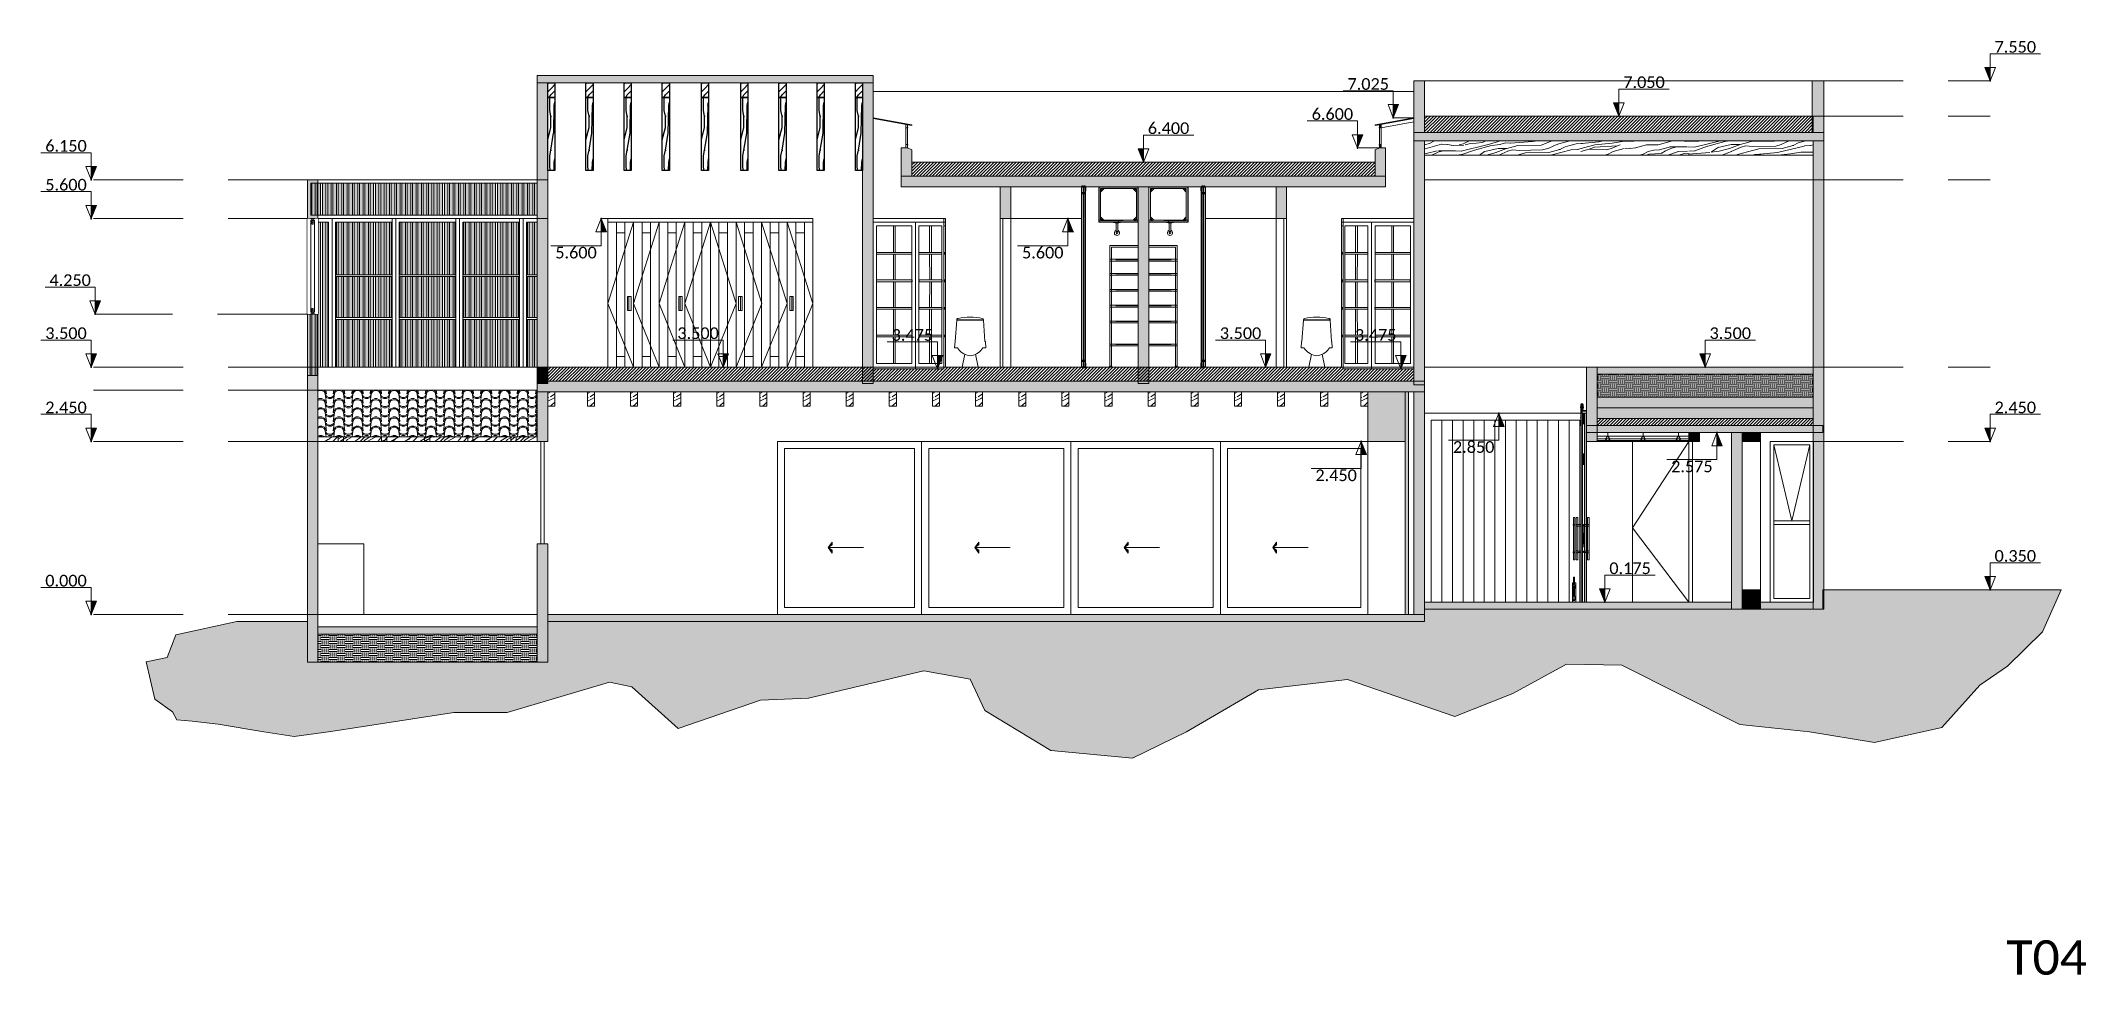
# Model space of a CAD drawing. Header units: metres. Extents: x -197 to 1099, y -24 to 14.
# Drawn here: x 808.02 to 836.94, y -5.1 to 8.11 of the extents above; entities that cross this region are included whole.
import ezdxf
from ezdxf.enums import TextEntityAlignment as Align

# ---------------------------------------------------------------- set-up
doc = ezdxf.new("R2010")
doc.units = ezdxf.units.M
doc.header["$LTSCALE"] = 0.001
doc.header["$PDMODE"] = 34
doc.header["$PDSIZE"] = 0.01
for name, pattern in [('HIDDEN2', [4.7625, 3.175, -1.5875]), ('HIDDENX2', [19.05, 12.7, -6.35]), ('OCULTA3', [0.45, 0.3, -0.15])]:
    doc.linetypes.add(name, pattern=pattern)
doc.layers.get('0').update_dxf_attribs({"lineweight": 13, "true_color": 0x000000})
doc.layers.get('Defpoints').update_dxf_attribs({"lineweight": 13, "true_color": 0x000000})
for name, color, linetype, lineweight, true_color in [('Jach-Anotaciones-CalidaddeLínea  0.13', 7, 'Continuous', 13, 0x000000), ('Jach-Anotaciones-CalidaddeLínea 0.05', 7, 'Continuous', 5, 0x000000), ('Jach-Anotaciones-CalidaddeLínea 0.09', 7, 'Continuous', 9, 0x000000), ('Jach-Anotaciones-CalidaddeLínea 0.18', 7, 'Continuous', 18, 0x000000), ('JACH-Anotaciones-Cotas01-Grals', 7, 'Continuous', 13, 0x000000), ('Jach-Anotaciones-Hatch-Lum100%', 7, 'Continuous', 13, 0x000000), ('Jach-Anotaciones-Hatch-Lum40%', 7, 'Continuous', 13, 0x999999), ('Jach-Anotaciones-Hatch-Lum50%', 9, 'Continuous', 13, 0x808080), ('Jach-Anotaciones-Hatch-Lum80%', 250, 'Continuous', 13, 0x333333), ('Jach-Anotaciones-LineasDetalle0.09mm', 7, 'Continuous', 15, 0x000000), ('Jach-Anotaciones-LineasDetalle0.15mm', 7, 'Continuous', 15, 0x000000), ('JACH-Anotaciones-Textos-Lum75% @ 0.075', 7, 'Continuous', 13, 0x404040), ('JACH-Arq-Lineas-Proyeccion', 250, 'HIDDENX2', 13, 0x333333), ('JACH-Arq-Lineas-Proyeccion Niveles cortes', 9, 'HIDDENX2', 13, 0x808080), ('JACH-Arq-Mobiliario01-', 7, 'Continuous', 13, 0x666666), ('JACH-Arq-Muros01-Carga', 7, 'Continuous', 25, 0x000000), ('JACH-Arq-Puertas01-', 7, 'Continuous', 13, 0x404040), ('JACH-Arq-Ventanas-BajasyPisoTecho', 7, 'Continuous', 13, 0x404040)]:
    doc.layers.add(name, color=color, linetype=linetype, lineweight=lineweight, true_color=true_color)
doc.layers.add('Siclo Muros', color=5, linetype='Continuous')
doc.styles.add('00e-Annotative-Titulos-JACH(6.5mm)', font='calibri.ttf', dxfattribs={"height": 6.5})
doc.styles.add('02a-Calibri-JACH(1.8mm)', font='calibri.ttf', dxfattribs={"height": 2.2})
pattern_1 = [(45, (808.22887, -1e-14), (-0.02245064, 0.02245064), [])]
pattern_2 = [(0, (169.421, 45.032), (0, 6.985), [5.08, -1.905]), (90, (169.421, 45.032), (-6.985, 4e-16), [5.08, -1.905])]

msp = doc.modelspace()

# ---------------------------------------------------------------- texts
at = {"layer": 'Defpoints', "color": 1, "ltscale": 100, "style": '00e-Annotative-Titulos-JACH(6.5mm)'}
msp.add_text('T04', height=0.4875, dxfattribs=at).set_placement((836.38543, -4.85076), align=Align.MIDDLE_CENTER)

# ---------------------------------------------------------------- blocks, each defined once
blk = doc.blocks.new('*U251')
at = {"lineweight": 0, "ltscale": 100}
blk.add_wipeout([(0.025, 0.016), (-0.05, 0.016), (-0.05, -0.048), (0.025, -0.048)], dxfattribs=at).dxf.layer = 'JACH-Arq-Muros01-Carga'
at = {"layer": 'JACH-Arq-Muros01-Carga', "lineweight": 0, "ltscale": 100}
h = blk.add_hatch(dxfattribs=at)
h.set_pattern_fill('WOOD_01', color=256, scale=0.7, angle=30, pattern_type=2)
h.set_pattern_definition([(30, (-210.25916, -1.4504), (-0.35, 0.6062178), [0.14, -0.56]), (38.9726, (-210.064096, -1.774287), (3.287307545, 2.7062163535), [0.1346478, -13.3301203]), (35.7105, (-210.09116, -1.741414), (5.105965222, 3.756209058), [0.1406986, -6.8942132]), (14.5779, (-210.196158, -1.559548), (7.7183908864, 2.0313541593), [0.2105824, -20.847664]), (23.6599, (-210.299534, -1.3525), (0.60621726, 0.35000135), [0.1267756, -6.2119932]), (15.0686, (-210.081847, -1.68754), (2.774870555, 0.793783203), [0.1086694, -10.7582524]), (18.6901, (-210.49702, -1.45843), (0.60621783, 0.35000033), [0.2855454, -3.283768]), (35.7105, (-210.032596, -1.828846), (5.105965222, 3.756209058), [0.0703493, -6.9645625]), (30, (-210.18566, -1.5777), (-0.35, 0.6062178), [0.07, -0.63]), (30, (-210.3489, -1.575), (-0.35, 0.6062178), [0.21, -0.49]), (41.3099, (-210.28016, -1.41406), (2.07487189, 2.00621615), [0.071386, -3.4979273]), (32.7263, (-210.21128, -1.673357), (11.7743572256, 7.606215472), [0.1471666, -14.5694906]), (22.4054, (-210.17047, -1.674043), (5.199739964, 2.193785997), [0.105929, -10.486992]), (30, (-210.0678, -1.9219), (-0.35, 0.6062178), [0.14, -0.56]), (28.8309, (-210.110902, -1.987217), (0.6062176249, 0.3500005297), [0.3430714, -33.96407]), (30, (-210.3734, -1.53255), (-0.35, 0.6062178), [0.07, -0.63]), (30, (-210.3408, -1.44906), (-0.35, 0.6062178), [0.07, -0.63]), (30, (-210.6451, -1.552), (-0.35, 0.6062178), [0.105, -0.595]), (20.5377, (-210.4989, -1.42719), (0.606217694, 0.35000026), [0.2128966, -4.0450368]), (30, (-210.6929, -1.5392), (-0.35, 0.6062178), [0.14, -0.56]), (30, (-210.4446, -2.1233), (-0.35, 0.6062178), [0.077, -0.623]), (30, (-210.1529, -1.9145), (-0.35, 0.6062178), [0.07, -0.63]), (30, (-210.4726, -2.0748), (-0.35, 0.6062178), [0.147, -0.553]), (35.4403, (-210.184402, -1.85991), (5.712179471, 4.106214516), [0.147665, -14.6188504]), (30, (-210.20634, -1.8079), (-0.35, 0.6062178), [0.133, -0.567]), (30, (-210.5286, -1.9778), (-0.35, 0.6062178), [0.077, -0.623]), (28.8309, (-210.511827, -1.838795), (0.6062176249, 0.3500005297), [0.3430714, -33.96407]), (30, (-210.4888, -1.7527), (-0.35, 0.6062178), [0.07, -0.63]), (30, (-210.5599, -1.76955), (-0.35, 0.6062178), [0.07, -0.63]), (30, (-210.3174, -1.62955), (-0.35, 0.6062178), [0.14, -0.56]), (30, (-210.44565, -1.6874), (-0.35, 0.6062178), [0.07, -0.63]), (30, (-210.6089, -1.6847), (-0.35, 0.6062178), [0.14, -0.56]), (49.6538, (-210.29821, -1.84479), (5.268397661, 6.27486793), [0.1040627, -10.3021842]), (41.3099, (-210.49927, -1.73455), (2.07487189, 2.00621615), [0.071386, -3.4979273]), (41.3099, (-210.23928, -1.62486), (2.07487189, 2.00621615), [0.071386, -3.4979273]), (35.7105, (-210.554145, -1.4995), (5.105965222, 3.756209058), [0.0703493, -6.9645625]), (19.6952, (-210.76657, -1.56556), (3.987304826, 1.493785424), [0.078262, -7.7479745]), (18.6901, (-210.37789, -2.08478), (0.60621783, 0.35000033), [0.071386, -3.4979273]), (120, (-210.3103, -2.0619), (-0.6062178, -0.35), [0, -0.7]), (16.6076, (-210.633573, -1.795924), (11.705691778, 3.525147418), [0.151109, -14.9598078]), (41.3099, (-210.31278, -1.49755), (2.07487189, 2.00621615), [0.071386, -3.4979273]), (40.3048, (-210.09228, -1.87947), (2.68109017, 2.35621531), [0.078262, -7.7479745]), (18.6901, (-210.42815, -1.71773), (0.60621783, 0.35000033), [0.071386, -3.4979273]), (18.6901, (-210.38502, -1.65242), (0.60621783, 0.35000033), [0.071386, -3.4979273]), (11.5651, (-210.59857, -1.85655), (0.60621725, 0.35000064), [0.0885437, -2.1250502]), (15.9638, (-210.65089, -1.61193), (0.60621711, 0.35000062), [0.2886177, -2.5975558]), (13.3008, (-210.554145, -1.499497), (4.94352226, 1.23756822), [0.2192463, -7.0889665]), (30, (-210.57165, -1.4692), (-0.35, 0.6062178), [0.084, -0.616]), (15.9638, (-210.34527, -2.00128), (0.60621711, 0.35000062), [0.2886177, -2.5975558]), (15.9638, (-210.43039, -1.99385), (0.60621711, 0.35000062), [0.2886177, -2.5975558]), (15.9638, (-210.46189, -1.93929), (0.60621711, 0.35000062), [0.2886177, -2.5975558]), (19.6952, (-210.68257, -1.711054), (3.987304826, 1.493785424), [0.078262, -7.7479745]), (15.9638, (-210.48765, -1.61468), (0.60621711, 0.35000062), [0.1443085, -2.741865]), (19.6952, (-210.57057, -1.905043), (3.987304826, 1.493785424), [0.078262, -7.7479745]), (27.6141, (-210.23084, -1.765478), (0.6062173206, 0.3500007245), [0.1681456, -16.6464305]), (19.6952, (-210.360524, -1.69486), (3.987304826, 1.493785424), [0.078262, -7.7479745]), (42.5288, (-210.28684, -1.66848), (2.074871664, 2.006217528), [0.0645365, -6.3891443]), (19.5626, (-210.553073, -1.935354), (7.3683902869, 2.6375732086), [0.2704758, -26.7770685]), (21.8699, (-210.29821, -1.84479), (0.60621754, 0.349999665), [0.0989947, -4.8507522]), (34.7636, (-210.49689, -1.87867), (6.318398571, 4.456212582), [0.1685824, -8.2605334]), (30, (-210.3584, -1.78254), (-0.35, 0.6062178), [0.217, -0.483]), (14.7449, (-210.72807, -1.632245), (2.774870369, 0.793783134), [0.0798126, -7.9014152]), (20.5377, (-210.31027, -2.06191), (0.606217694, 0.35000026), [0.2128966, -4.0450368]), (10.0169, (-210.511073, -2.0081), (2.168653039, 0.443782585), [0.081933, -8.1113564]), (30, (-210.22654, -1.3669), (-0.35, 0.6062178), [0.035, -0.665]), (30, (-210.07254, -1.6337), (-0.35, 0.6062178), [0.07, -0.63]), (41.3099, (-209.94654, -1.8519), (2.07487189, 2.00621615), [0.071386, -3.4979273]), (30, (-209.9755, -1.7878), (-0.35, 0.6062178), [0.126, -0.574]), (13.3008, (-210.167037, -1.46999), (4.94352226, 1.23756822), [0.073082, -7.2351307]), (18.0207, (-210.087474, -1.593795), (12.9185218325, 4.2244632832), [0.128805, -23.4854508]), (120, (-209.94654, -1.8519), (-0.6062178, -0.35), [0, -0.7]), (30, (-209.8929, -1.8048), (-0.35, 0.6062178), [0.063, -0.637]), (30, (-209.9594, -1.6896), (-0.35, 0.6062178), [0.063, -0.637]), (30, (-209.9769, -1.6593), (-0.35, 0.6062178), [0.063, -0.637]), (6.0376, (-210.095915, -1.453175), (5.293519823, 0.631354754), [0.0689423, -6.8252534]), (18.5163, (-210.137915, -1.380429), (3.3811433182, 1.14368796266), [0.0642866, -45.6508675]), (11.5651, (-210.01191, -1.59867), (0.60621725, 0.35000064), [0.0664076, -2.1471856]), (17.4712, (-210.183415, -1.30162), (3.381088969, 1.14378257), [0.0645365, -6.3891443])])
h.paths.add_polyline_path([(0.025, 0.016), (-0.05, 0.016), (-0.05, -0.048), (0.025, -0.048)])
blk.add_lwpolyline([(0.025, 0.016), (-0.05, 0.016), (-0.05, -0.048), (0.025, -0.048)], close=True, dxfattribs=at)
blk = doc.blocks.new('*U252')
at = {"layer": 'Jach-Anotaciones-CalidaddeLínea  0.13', "color": 0, "linetype": 'ByBlock', "lineweight": -2, "transparency": 16777216}
for p in [(-2.44, 0), (-1.83, 0), (-1.22, 0), (-0.61, 0), (0, 0)]:
    blk.add_blockref('*U251', p, dxfattribs=at)
blk = doc.blocks.new('A$Ceb0e9d90')
at = {"layer": 'Jach-Anotaciones-Hatch-Lum40%', "lineweight": 0, "ltscale": 100}
h = blk.add_hatch(color=256, dxfattribs=at)
h.dxf.hatch_style = 1
h.paths.add_polyline_path([(0.0875, 2.1), (0.1375, 2.1), (0.1375, -0.12), (0.0875, -0.12)])
h = blk.add_hatch(color=256, dxfattribs=at)
h.dxf.hatch_style = 1
h.paths.add_polyline_path([(0.1625, 2.1), (0.2125, 2.1), (0.2125, -0.12), (0.1625, -0.12)])
h = blk.add_hatch(color=256, dxfattribs=at)
h.dxf.hatch_style = 1
h.paths.add_polyline_path([(0.2375, 2.1), (0.2875, 2.1), (0.2875, -0.12), (0.2375, -0.12)])
h = blk.add_hatch(color=256, dxfattribs=at)
h.dxf.hatch_style = 1
h.paths.add_polyline_path([(0.3125, 2.1), (0.3625, 2.1), (0.3625, -0.12), (0.3125, -0.12)])
h = blk.add_hatch(color=256, dxfattribs=at)
h.dxf.hatch_style = 1
h.paths.add_polyline_path([(0.3875, 2.1), (0.4375, 2.1), (0.4375, -0.12), (0.3875, -0.12)])
h = blk.add_hatch(color=256, dxfattribs=at)
h.dxf.hatch_style = 1
h.paths.add_polyline_path([(0.4625, 2.1), (0.5125, 2.1), (0.5125, -0.12), (0.4625, -0.12)])
h = blk.add_hatch(color=256, dxfattribs=at)
h.dxf.hatch_style = 1
h.paths.add_polyline_path([(0.5375, 2.1), (0.5875, 2.1), (0.5875, -0.12), (0.5375, -0.12)])
h = blk.add_hatch(color=256, dxfattribs=at)
h.dxf.hatch_style = 1
h.paths.add_polyline_path([(0.6125, 2.1), (0.6625, 2.1), (0.6625, -0.12), (0.6125, -0.12)])
h = blk.add_hatch(color=256, dxfattribs=at)
h.dxf.hatch_style = 1
h.paths.add_polyline_path([(0.6875, 2.1), (0.7375, 2.1), (0.7375, -0.12), (0.6875, -0.12)])
h = blk.add_hatch(color=256, dxfattribs=at)
h.dxf.hatch_style = 1
h.paths.add_polyline_path([(0.7625, 2.1), (0.8125, 2.1), (0.8125, -0.12), (0.7625, -0.12)])
h = blk.add_hatch(color=256, dxfattribs=at)
h.dxf.hatch_style = 1
h.paths.add_polyline_path([(0.8375, 2.1), (0.8875, 2.1), (0.8875, -0.12), (0.8375, -0.12)])
at = {"layer": 'Jach-Anotaciones-CalidaddeLínea 0.09', "lineweight": 0, "ltscale": 100}
for points in [[(0.0875, 2.1), (0.1375, 2.1), (0.1375, -0.12), (0.0875, -0.12)], [(0.1625, 2.1), (0.2125, 2.1), (0.2125, -0.12), (0.1625, -0.12)], [(0.2375, 2.1), (0.2875, 2.1), (0.2875, -0.12), (0.2375, -0.12)], [(0.3125, 2.1), (0.3625, 2.1), (0.3625, -0.12), (0.3125, -0.12)], [(0.3875, 2.1), (0.4375, 2.1), (0.4375, -0.12), (0.3875, -0.12)], [(0.4625, 2.1), (0.5125, 2.1), (0.5125, -0.12), (0.4625, -0.12)], [(0.5375, 2.1), (0.5875, 2.1), (0.5875, -0.12), (0.5375, -0.12)], [(0.6125, 2.1), (0.6625, 2.1), (0.6625, -0.12), (0.6125, -0.12)], [(0.6875, 2.1), (0.7375, 2.1), (0.7375, -0.12), (0.6875, -0.12)], [(0.7625, 2.1), (0.8125, 2.1), (0.8125, -0.12), (0.7625, -0.12)], [(0.8375, 2.1), (0.8875, 2.1), (0.8875, -0.12), (0.8375, -0.12)]]:
    blk.add_lwpolyline(points, close=True, dxfattribs=at)
at = {"layer": 'Jach-Anotaciones-CalidaddeLínea 0.18', "lineweight": 0, "ltscale": 100}
blk.add_lwpolyline([(0, 2.1), (0.9, 2.1), (0.9, -0.12), (0, -0.12)], close=True, dxfattribs=at)
at = {"layer": 'JACH-Arq-Lineas-Proyeccion', "lineweight": 0, "ltscale": 100}
for points in [[(0.05, 2.05), (0.85, 2.05), (0.85, -0.07), (0.05, -0.07)], [(0.05, 1.305), (0.85, 1.305), (0.85, 1.28), (0.05, 1.28)], [(0.05, 0.675), (0.85, 0.675), (0.85, 0.7), (0.05, 0.7)]]:
    blk.add_lwpolyline(points, close=True, dxfattribs=at)
at = {"lineweight": 0, "ltscale": 100}
blk.add_wipeout([(0.0125, 2.1), (0.0625, 2.1), (0.0625, -0.12), (0.0125, -0.12)], dxfattribs=at)
at = {"layer": 'Jach-Anotaciones-Hatch-Lum40%', "lineweight": 0, "ltscale": 100}
h = blk.add_hatch(color=256, dxfattribs=at)
h.dxf.hatch_style = 1
h.paths.add_polyline_path([(0.0125, 2.1), (0.0625, 2.1), (0.0625, -0.12), (0.0125, -0.12)])
at = {"layer": 'Jach-Anotaciones-CalidaddeLínea 0.09', "lineweight": 0, "ltscale": 100}
blk.add_lwpolyline([(0.0125, 2.1), (0.0625, 2.1), (0.0625, -0.12), (0.0125, -0.12)], close=True, dxfattribs=at)
blk = doc.blocks.new('A$C51db089b')
at = {"layer": 'Jach-Anotaciones-Hatch-Lum50%', "lineweight": 0, "ltscale": 100}
h = blk.add_hatch(color=256, dxfattribs=at)
h.dxf.hatch_style = 1
h.paths.add_polyline_path([(0, 0.078), (0.055, 0.117), (0.055, 0.155)])
h = blk.add_hatch(color=256, dxfattribs=at)
h.dxf.hatch_style = 1
h.paths.add_polyline_path([(0, 0.078), (0.055, 0.038), (0.055, 0)])
at = {"lineweight": 0, "ltscale": 100}
for points in [[(0, 0.078), (0.055, 0.117), (0.055, 0.155)], [(0, 0.078), (0.055, 0.038), (0.055, 0)]]:
    blk.add_lwpolyline(points, close=True, dxfattribs=at)
blk.add_lwpolyline([(0.5, 0.078), (0, 0.078)], dxfattribs=at)
blk = doc.blocks.new('A$C4F765AC8')
for p, q in [((0.03, 0.666), (0.009, 0.362)), ((0.03, 0.669), (0.409, 0.669)), ((0.03, 0.666), (0.409, 0.666)), ((0.409, 0.666), (0.429, 0.362)), ((0, 0.274), (0.005, 0.362)), ((0.005, 0.362), (0.009, 0.362)), ((0.429, 0.362), (0.434, 0.362)), ((0.439, 0.274), (0.434, 0.362)), ((0.038, 0.274), (0, 0.274)), ((0.105, 0), (0.144, 0.181)), ((0.105, 0), (0.334, 0)), ((0.334, 0), (0.294, 0.181)), ((0.439, 0.274), (0.4, 0.274))]:
    blk.add_line(p, q)
for centre, radius, start, end in [((0.049, 0.669), 0.019, 89.9807, 180), ((0.22, -0.074), 0.781, 77.2968, 102.6646), ((0.39, 0.669), 0.019, 0, 83.6775), ((0.25, 0.409), 0.251, 212.5439, 258.3373), ((0.219, 0.261), 0.1, 258.3373, 281.6627), ((0.189, 0.409), 0.251, 281.6627, 327.4561)]:
    blk.add_arc(centre, radius, start, end)
blk = doc.blocks.new('*U265')
at = {"lineweight": 0, "ltscale": 100}
h = blk.add_hatch(dxfattribs=at)
h.set_pattern_fill('ANGLE', color=256)
h.set_pattern_definition(pattern_2)
h.paths.add_polyline_path([(0, 2.5), (0, 0), (1, 2.5)])
h = blk.add_hatch(color=256, dxfattribs=at)
h.dxf.hatch_style = 1
h.paths.add_polyline_path([(0, 2.5), (0, 0), (1, 2.5)])
for points in [[(0, 5.1), (-9.47, 5.1)], [(0, 5.1), (0, 1.25)]]:
    blk.add_lwpolyline(points, dxfattribs=at)
for points in [[(0, 0), (1, 2.5), (-1, 2.5)], [(0, 2.5), (0, 0), (1, 2.5)]]:
    blk.add_lwpolyline(points, close=True, dxfattribs=at)
blk.add_point((0, 0), dxfattribs=at)
at = {"lineweight": 0, "ltscale": 100, "style": '02a-Calibri-JACH(1.8mm)'}
blk.add_attdef('ALT', text='', height=2.2, dxfattribs=at).set_placement((-4.73, 6.4), align=Align.MIDDLE_CENTER)
blk = doc.blocks.new('*U266')
at = {"lineweight": 0, "ltscale": 100}
h = blk.add_hatch(dxfattribs=at)
h.set_pattern_fill('ANGLE', color=256)
h.set_pattern_definition(pattern_2)
h.paths.add_polyline_path([(0, 2.5), (0, 0), (1, 2.5)])
h = blk.add_hatch(color=256, dxfattribs=at)
h.dxf.hatch_style = 1
h.paths.add_polyline_path([(0, 2.5), (0, 0), (1, 2.5)])
for points in [[(0, 5.1), (-9.47, 5.1)], [(0, 5.1), (0, 1.25)]]:
    blk.add_lwpolyline(points, dxfattribs=at)
for points in [[(0, 0), (1, 2.5), (-1, 2.5)], [(0, 2.5), (0, 0), (1, 2.5)]]:
    blk.add_lwpolyline(points, close=True, dxfattribs=at)
blk.add_point((0, 0), dxfattribs=at)
at = {"lineweight": 0, "ltscale": 100, "style": '02a-Calibri-JACH(1.8mm)'}
blk.add_attdef('ALT', text='', height=2.2, dxfattribs=at).set_placement((-4.73, 6.4), align=Align.MIDDLE_CENTER)
blk = doc.blocks.new('*U267')
at = {"lineweight": 0, "ltscale": 100}
h = blk.add_hatch(dxfattribs=at)
h.set_pattern_fill('ANGLE', color=256)
h.set_pattern_definition(pattern_2)
h.paths.add_polyline_path([(0, 2.5), (0, 0), (1, 2.5)])
h = blk.add_hatch(color=256, dxfattribs=at)
h.dxf.hatch_style = 1
h.paths.add_polyline_path([(0, 2.5), (0, 0), (1, 2.5)])
for points in [[(0, 5.1), (-9.47, 5.1)], [(0, 5.1), (0, 1.25)]]:
    blk.add_lwpolyline(points, dxfattribs=at)
for points in [[(0, 0), (1, 2.5), (-1, 2.5)], [(0, 2.5), (0, 0), (1, 2.5)]]:
    blk.add_lwpolyline(points, close=True, dxfattribs=at)
blk.add_point((0, 0), dxfattribs=at)
at = {"lineweight": 0, "ltscale": 100, "style": '02a-Calibri-JACH(1.8mm)'}
blk.add_attdef('ALT', text='', height=2.2, dxfattribs=at).set_placement((-4.73, 6.4), align=Align.MIDDLE_CENTER)
blk = doc.blocks.new('*U268')
at = {"lineweight": 0, "ltscale": 100}
h = blk.add_hatch(dxfattribs=at)
h.set_pattern_fill('ANGLE', color=256)
h.set_pattern_definition(pattern_2)
h.paths.add_polyline_path([(0, 2.5), (0, 0), (1, 2.5)])
h = blk.add_hatch(color=256, dxfattribs=at)
h.dxf.hatch_style = 1
h.paths.add_polyline_path([(0, 2.5), (0, 0), (1, 2.5)])
for points in [[(0, 5.1), (-9.47, 5.1)], [(0, 5.1), (0, 1.25)]]:
    blk.add_lwpolyline(points, dxfattribs=at)
for points in [[(0, 0), (1, 2.5), (-1, 2.5)], [(0, 2.5), (0, 0), (1, 2.5)]]:
    blk.add_lwpolyline(points, close=True, dxfattribs=at)
blk.add_point((0, 0), dxfattribs=at)
at = {"lineweight": 0, "ltscale": 100, "style": '02a-Calibri-JACH(1.8mm)'}
blk.add_attdef('ALT', text='', height=2.2, dxfattribs=at).set_placement((-4.73, 6.4), align=Align.MIDDLE_CENTER)
blk = doc.blocks.new('*U317')
at = {"lineweight": 0, "ltscale": 100}
h = blk.add_hatch(dxfattribs=at)
h.set_pattern_fill('ANGLE', color=256)
h.set_pattern_definition(pattern_2)
h.paths.add_polyline_path([(0, 2.5), (0, 0), (1, 2.5)])
h = blk.add_hatch(color=256, dxfattribs=at)
h.dxf.hatch_style = 1
h.paths.add_polyline_path([(0, 2.5), (0, 0), (1, 2.5)])
for points in [[(0, 5.1), (-9.47, 5.1)], [(0, 5.1), (0, 1.25)]]:
    blk.add_lwpolyline(points, dxfattribs=at)
for points in [[(0, 0), (1, 2.5), (-1, 2.5)], [(0, 2.5), (0, 0), (1, 2.5)]]:
    blk.add_lwpolyline(points, close=True, dxfattribs=at)
blk.add_point((0, 0), dxfattribs=at)
at = {"lineweight": 0, "ltscale": 100, "style": '02a-Calibri-JACH(1.8mm)'}
blk.add_attdef('ALT', text='', height=2.2, dxfattribs=at).set_placement((-4.73, 6.4), align=Align.MIDDLE_CENTER)
blk = doc.blocks.new('*U318')
at = {"lineweight": 0, "ltscale": 100}
h = blk.add_hatch(dxfattribs=at)
h.set_pattern_fill('ANGLE', color=256)
h.set_pattern_definition(pattern_2)
h.paths.add_polyline_path([(0, 2.5), (0, 0), (1, 2.5)])
h = blk.add_hatch(color=256, dxfattribs=at)
h.dxf.hatch_style = 1
h.paths.add_polyline_path([(0, 2.5), (0, 0), (1, 2.5)])
for points in [[(0, 5.1), (-9.47, 5.1)], [(0, 5.1), (0, 1.25)]]:
    blk.add_lwpolyline(points, dxfattribs=at)
for points in [[(0, 0), (1, 2.5), (-1, 2.5)], [(0, 2.5), (0, 0), (1, 2.5)]]:
    blk.add_lwpolyline(points, close=True, dxfattribs=at)
blk.add_point((0, 0), dxfattribs=at)
at = {"lineweight": 0, "ltscale": 100, "style": '02a-Calibri-JACH(1.8mm)'}
blk.add_attdef('ALT', text='', height=2.2, dxfattribs=at).set_placement((-4.73, 6.4), align=Align.MIDDLE_CENTER)
blk = doc.blocks.new('*U319')
at = {"lineweight": 0, "ltscale": 100}
h = blk.add_hatch(dxfattribs=at)
h.set_pattern_fill('ANGLE', color=256)
h.set_pattern_definition(pattern_2)
h.paths.add_polyline_path([(0, 2.5), (0, 0), (1, 2.5)])
h = blk.add_hatch(color=256, dxfattribs=at)
h.dxf.hatch_style = 1
h.paths.add_polyline_path([(0, 2.5), (0, 0), (1, 2.5)])
for points in [[(0, 5.1), (-9.47, 5.1)], [(0, 5.1), (0, 1.25)]]:
    blk.add_lwpolyline(points, dxfattribs=at)
for points in [[(0, 0), (1, 2.5), (-1, 2.5)], [(0, 2.5), (0, 0), (1, 2.5)]]:
    blk.add_lwpolyline(points, close=True, dxfattribs=at)
blk.add_point((0, 0), dxfattribs=at)
at = {"lineweight": 0, "ltscale": 100, "style": '02a-Calibri-JACH(1.8mm)'}
blk.add_attdef('ALT', text='', height=2.2, dxfattribs=at).set_placement((-4.73, 6.4), align=Align.MIDDLE_CENTER)
blk = doc.blocks.new('*U320')
at = {"lineweight": 0, "ltscale": 100}
h = blk.add_hatch(dxfattribs=at)
h.set_pattern_fill('ANGLE', color=256)
h.set_pattern_definition(pattern_2)
h.paths.add_polyline_path([(0, 2.5), (0, 0), (1, 2.5)])
h = blk.add_hatch(color=256, dxfattribs=at)
h.dxf.hatch_style = 1
h.paths.add_polyline_path([(0, 2.5), (0, 0), (1, 2.5)])
for points in [[(0, 5.1), (-9.47, 5.1)], [(0, 5.1), (0, 1.25)]]:
    blk.add_lwpolyline(points, dxfattribs=at)
for points in [[(0, 0), (1, 2.5), (-1, 2.5)], [(0, 2.5), (0, 0), (1, 2.5)]]:
    blk.add_lwpolyline(points, close=True, dxfattribs=at)
blk.add_point((0, 0), dxfattribs=at)
at = {"lineweight": 0, "ltscale": 100, "style": '02a-Calibri-JACH(1.8mm)'}
blk.add_attdef('ALT', text='', height=2.2, dxfattribs=at).set_placement((-4.73, 6.4), align=Align.MIDDLE_CENTER)
blk = doc.blocks.new('*U321')
at = {"lineweight": 0, "ltscale": 100}
h = blk.add_hatch(dxfattribs=at)
h.set_pattern_fill('ANGLE', color=256)
h.set_pattern_definition(pattern_2)
h.paths.add_polyline_path([(0, 2.5), (0, 0), (1, 2.5)])
h = blk.add_hatch(color=256, dxfattribs=at)
h.dxf.hatch_style = 1
h.paths.add_polyline_path([(0, 2.5), (0, 0), (1, 2.5)])
for points in [[(0, 5.1), (-9.47, 5.1)], [(0, 5.1), (0, 1.25)]]:
    blk.add_lwpolyline(points, dxfattribs=at)
for points in [[(0, 0), (1, 2.5), (-1, 2.5)], [(0, 2.5), (0, 0), (1, 2.5)]]:
    blk.add_lwpolyline(points, close=True, dxfattribs=at)
blk.add_point((0, 0), dxfattribs=at)
at = {"lineweight": 0, "ltscale": 100, "style": '02a-Calibri-JACH(1.8mm)'}
blk.add_attdef('ALT', text='', height=2.2, dxfattribs=at).set_placement((-4.73, 6.4), align=Align.MIDDLE_CENTER)
blk = doc.blocks.new('*U293')
at = {"lineweight": 0, "ltscale": 100}
h = blk.add_hatch(dxfattribs=at)
h.set_pattern_fill('ANGLE', color=256)
h.set_pattern_definition(pattern_2)
h.paths.add_polyline_path([(0, 2.5), (0, 0), (1, 2.5)])
h = blk.add_hatch(color=256, dxfattribs=at)
h.dxf.hatch_style = 1
h.paths.add_polyline_path([(0, 2.5), (0, 0), (1, 2.5)])
for points in [[(0, 5.1), (-9.47, 5.1)], [(0, 5.1), (0, 1.25)]]:
    blk.add_lwpolyline(points, dxfattribs=at)
for points in [[(0, 0), (1, 2.5), (-1, 2.5)], [(0, 2.5), (0, 0), (1, 2.5)]]:
    blk.add_lwpolyline(points, close=True, dxfattribs=at)
blk.add_point((0, 0), dxfattribs=at)
at = {"lineweight": 0, "ltscale": 100, "style": '02a-Calibri-JACH(1.8mm)'}
blk.add_attdef('ALT', text='', height=2.2, dxfattribs=at).set_placement((-4.73, 6.4), align=Align.MIDDLE_CENTER)
blk = doc.blocks.new('*U294')
at = {"lineweight": 0, "ltscale": 100}
h = blk.add_hatch(dxfattribs=at)
h.set_pattern_fill('ANGLE', color=256)
h.set_pattern_definition(pattern_2)
h.paths.add_polyline_path([(0, 2.5), (0, 0), (1, 2.5)])
h = blk.add_hatch(color=256, dxfattribs=at)
h.dxf.hatch_style = 1
h.paths.add_polyline_path([(0, 2.5), (0, 0), (1, 2.5)])
for points in [[(0, 5.1), (-9.47, 5.1)], [(0, 5.1), (0, 1.25)]]:
    blk.add_lwpolyline(points, dxfattribs=at)
for points in [[(0, 0), (1, 2.5), (-1, 2.5)], [(0, 2.5), (0, 0), (1, 2.5)]]:
    blk.add_lwpolyline(points, close=True, dxfattribs=at)
blk.add_point((0, 0), dxfattribs=at)
at = {"lineweight": 0, "ltscale": 100, "style": '02a-Calibri-JACH(1.8mm)'}
blk.add_attdef('ALT', text='', height=2.2, dxfattribs=at).set_placement((-4.73, 6.4), align=Align.MIDDLE_CENTER)
blk = doc.blocks.new('*U295')
at = {"lineweight": 0, "ltscale": 100}
h = blk.add_hatch(dxfattribs=at)
h.set_pattern_fill('ANGLE', color=256)
h.set_pattern_definition(pattern_2)
h.paths.add_polyline_path([(0, 2.5), (0, 0), (1, 2.5)])
h = blk.add_hatch(color=256, dxfattribs=at)
h.dxf.hatch_style = 1
h.paths.add_polyline_path([(0, 2.5), (0, 0), (1, 2.5)])
for points in [[(0, 5.1), (-9.47, 5.1)], [(0, 5.1), (0, 1.25)]]:
    blk.add_lwpolyline(points, dxfattribs=at)
for points in [[(0, 0), (1, 2.5), (-1, 2.5)], [(0, 2.5), (0, 0), (1, 2.5)]]:
    blk.add_lwpolyline(points, close=True, dxfattribs=at)
blk.add_point((0, 0), dxfattribs=at)
at = {"lineweight": 0, "ltscale": 100, "style": '02a-Calibri-JACH(1.8mm)'}
blk.add_attdef('ALT', text='', height=2.2, dxfattribs=at).set_placement((-4.73, 6.4), align=Align.MIDDLE_CENTER)
blk = doc.blocks.new('*U296')
at = {"lineweight": 0, "ltscale": 100}
h = blk.add_hatch(dxfattribs=at)
h.set_pattern_fill('ANGLE', color=256)
h.set_pattern_definition(pattern_2)
h.paths.add_polyline_path([(0, 2.5), (0, 0), (1, 2.5)])
h = blk.add_hatch(color=256, dxfattribs=at)
h.dxf.hatch_style = 1
h.paths.add_polyline_path([(0, 2.5), (0, 0), (1, 2.5)])
for points in [[(0, 5.1), (-9.47, 5.1)], [(0, 5.1), (0, 1.25)]]:
    blk.add_lwpolyline(points, dxfattribs=at)
for points in [[(0, 0), (1, 2.5), (-1, 2.5)], [(0, 2.5), (0, 0), (1, 2.5)]]:
    blk.add_lwpolyline(points, close=True, dxfattribs=at)
blk.add_point((0, 0), dxfattribs=at)
at = {"lineweight": 0, "ltscale": 100, "style": '02a-Calibri-JACH(1.8mm)'}
blk.add_attdef('ALT', text='', height=2.2, dxfattribs=at).set_placement((-4.73, 6.4), align=Align.MIDDLE_CENTER)
blk = doc.blocks.new('*U297')
at = {"lineweight": 0, "ltscale": 100}
h = blk.add_hatch(dxfattribs=at)
h.set_pattern_fill('ANGLE', color=256)
h.set_pattern_definition(pattern_2)
h.paths.add_polyline_path([(0, 2.5), (0, 0), (1, 2.5)])
h = blk.add_hatch(color=256, dxfattribs=at)
h.dxf.hatch_style = 1
h.paths.add_polyline_path([(0, 2.5), (0, 0), (1, 2.5)])
for points in [[(0, 5.1), (-9.47, 5.1)], [(0, 5.1), (0, 1.25)]]:
    blk.add_lwpolyline(points, dxfattribs=at)
for points in [[(0, 0), (1, 2.5), (-1, 2.5)], [(0, 2.5), (0, 0), (1, 2.5)]]:
    blk.add_lwpolyline(points, close=True, dxfattribs=at)
blk.add_point((0, 0), dxfattribs=at)
at = {"lineweight": 0, "ltscale": 100, "style": '02a-Calibri-JACH(1.8mm)'}
blk.add_attdef('ALT', text='', height=2.2, dxfattribs=at).set_placement((-4.73, 6.4), align=Align.MIDDLE_CENTER)
blk = doc.blocks.new('*U308')
at = {"lineweight": 0, "ltscale": 100}
h = blk.add_hatch(dxfattribs=at)
h.set_pattern_fill('ANGLE', color=256)
h.set_pattern_definition(pattern_2)
h.paths.add_polyline_path([(0, 2.5), (0, 0), (1, 2.5)])
h = blk.add_hatch(color=256, dxfattribs=at)
h.dxf.hatch_style = 1
h.paths.add_polyline_path([(0, 2.5), (0, 0), (1, 2.5)])
for points in [[(0, 5.1), (-9.47, 5.1)], [(0, 5.1), (0, 1.25)]]:
    blk.add_lwpolyline(points, dxfattribs=at)
for points in [[(0, 0), (1, 2.5), (-1, 2.5)], [(0, 2.5), (0, 0), (1, 2.5)]]:
    blk.add_lwpolyline(points, close=True, dxfattribs=at)
blk.add_point((0, 0), dxfattribs=at)
at = {"lineweight": 0, "ltscale": 100, "style": '02a-Calibri-JACH(1.8mm)'}
blk.add_attdef('ALT', text='', height=2.2, dxfattribs=at).set_placement((-4.73, 6.4), align=Align.MIDDLE_CENTER)
blk = doc.blocks.new('*U309')
at = {"lineweight": 0, "ltscale": 100}
h = blk.add_hatch(dxfattribs=at)
h.set_pattern_fill('ANGLE', color=256)
h.set_pattern_definition(pattern_2)
h.paths.add_polyline_path([(0, 2.5), (0, 0), (1, 2.5)])
h = blk.add_hatch(color=256, dxfattribs=at)
h.dxf.hatch_style = 1
h.paths.add_polyline_path([(0, 2.5), (0, 0), (1, 2.5)])
for points in [[(0, 5.1), (-9.47, 5.1)], [(0, 5.1), (0, 1.25)]]:
    blk.add_lwpolyline(points, dxfattribs=at)
for points in [[(0, 0), (1, 2.5), (-1, 2.5)], [(0, 2.5), (0, 0), (1, 2.5)]]:
    blk.add_lwpolyline(points, close=True, dxfattribs=at)
blk.add_point((0, 0), dxfattribs=at)
at = {"lineweight": 0, "ltscale": 100, "style": '02a-Calibri-JACH(1.8mm)'}
blk.add_attdef('ALT', text='', height=2.2, dxfattribs=at).set_placement((-4.73, 6.4), align=Align.MIDDLE_CENTER)
blk = doc.blocks.new('*U310')
at = {"lineweight": 0, "ltscale": 100}
h = blk.add_hatch(dxfattribs=at)
h.set_pattern_fill('ANGLE', color=256)
h.set_pattern_definition(pattern_2)
h.paths.add_polyline_path([(0, 2.5), (0, 0), (1, 2.5)])
h = blk.add_hatch(color=256, dxfattribs=at)
h.dxf.hatch_style = 1
h.paths.add_polyline_path([(0, 2.5), (0, 0), (1, 2.5)])
for points in [[(0, 5.1), (-9.47, 5.1)], [(0, 5.1), (0, 1.25)]]:
    blk.add_lwpolyline(points, dxfattribs=at)
for points in [[(0, 0), (1, 2.5), (-1, 2.5)], [(0, 2.5), (0, 0), (1, 2.5)]]:
    blk.add_lwpolyline(points, close=True, dxfattribs=at)
blk.add_point((0, 0), dxfattribs=at)
at = {"lineweight": 0, "ltscale": 100, "style": '02a-Calibri-JACH(1.8mm)'}
blk.add_attdef('ALT', text='', height=2.2, dxfattribs=at).set_placement((-4.73, 6.4), align=Align.MIDDLE_CENTER)
blk = doc.blocks.new('*U311')
at = {"lineweight": 0, "ltscale": 100}
h = blk.add_hatch(dxfattribs=at)
h.set_pattern_fill('ANGLE', color=256)
h.set_pattern_definition(pattern_2)
h.paths.add_polyline_path([(0, 2.5), (0, 0), (1, 2.5)])
h = blk.add_hatch(color=256, dxfattribs=at)
h.dxf.hatch_style = 1
h.paths.add_polyline_path([(0, 2.5), (0, 0), (1, 2.5)])
for points in [[(0, 5.1), (-9.47, 5.1)], [(0, 5.1), (0, 1.25)]]:
    blk.add_lwpolyline(points, dxfattribs=at)
for points in [[(0, 0), (1, 2.5), (-1, 2.5)], [(0, 2.5), (0, 0), (1, 2.5)]]:
    blk.add_lwpolyline(points, close=True, dxfattribs=at)
blk.add_point((0, 0), dxfattribs=at)
at = {"lineweight": 0, "ltscale": 100, "style": '02a-Calibri-JACH(1.8mm)'}
blk.add_attdef('ALT', text='', height=2.2, dxfattribs=at).set_placement((-4.73, 6.4), align=Align.MIDDLE_CENTER)
blk = doc.blocks.new('*U290')
at = {"lineweight": 0, "ltscale": 100}
h = blk.add_hatch(dxfattribs=at)
h.set_pattern_fill('ANGLE', color=256)
h.set_pattern_definition(pattern_2)
h.paths.add_polyline_path([(0, 2.5), (0, 0), (1, 2.5)])
h = blk.add_hatch(color=256, dxfattribs=at)
h.dxf.hatch_style = 1
h.paths.add_polyline_path([(0, 2.5), (0, 0), (1, 2.5)])
for points in [[(0, 5.1), (-9.47, 5.1)], [(0, 5.1), (0, 1.25)]]:
    blk.add_lwpolyline(points, dxfattribs=at)
for points in [[(0, 0), (1, 2.5), (-1, 2.5)], [(0, 2.5), (0, 0), (1, 2.5)]]:
    blk.add_lwpolyline(points, close=True, dxfattribs=at)
blk.add_point((0, 0), dxfattribs=at)
at = {"lineweight": 0, "ltscale": 100, "style": '02a-Calibri-JACH(1.8mm)'}
blk.add_attdef('ALT', text='', height=2.2, dxfattribs=at).set_placement((-4.73, 6.4), align=Align.MIDDLE_CENTER)
blk = doc.blocks.new('*U371')
at = {"lineweight": 0, "ltscale": 100}
h = blk.add_hatch(dxfattribs=at)
h.set_pattern_fill('ANGLE', color=256)
h.set_pattern_definition(pattern_2)
h.paths.add_polyline_path([(0, 2.5), (0, 0), (1, 2.5)])
h = blk.add_hatch(color=256, dxfattribs=at)
h.dxf.hatch_style = 1
h.paths.add_polyline_path([(0, 2.5), (0, 0), (1, 2.5)])
for points in [[(0, 5.1), (-9.47, 5.1)], [(0, 5.1), (0, 1.25)]]:
    blk.add_lwpolyline(points, dxfattribs=at)
for points in [[(0, 0), (1, 2.5), (-1, 2.5)], [(0, 2.5), (0, 0), (1, 2.5)]]:
    blk.add_lwpolyline(points, close=True, dxfattribs=at)
blk.add_point((0, 0), dxfattribs=at)
at = {"lineweight": 0, "ltscale": 100, "style": '02a-Calibri-JACH(1.8mm)'}
blk.add_attdef('ALT', text='', height=2.2, dxfattribs=at).set_placement((-4.73, 6.4), align=Align.MIDDLE_CENTER)
blk = doc.blocks.new('*U381')
at = {"lineweight": 0, "ltscale": 100}
h = blk.add_hatch(dxfattribs=at)
h.set_pattern_fill('ANGLE', color=256)
h.set_pattern_definition(pattern_2)
h.paths.add_polyline_path([(0, 2.5), (0, 0), (1, 2.5)])
h = blk.add_hatch(color=256, dxfattribs=at)
h.dxf.hatch_style = 1
h.paths.add_polyline_path([(0, 2.5), (0, 0), (1, 2.5)])
for points in [[(0, 5.1), (-9.47, 5.1)], [(0, 5.1), (0, 1.25)]]:
    blk.add_lwpolyline(points, dxfattribs=at)
for points in [[(0, 0), (1, 2.5), (-1, 2.5)], [(0, 2.5), (0, 0), (1, 2.5)]]:
    blk.add_lwpolyline(points, close=True, dxfattribs=at)
blk.add_point((0, 0), dxfattribs=at)
at = {"lineweight": 0, "ltscale": 100, "style": '02a-Calibri-JACH(1.8mm)'}
blk.add_attdef('ALT', text='', height=2.2, dxfattribs=at).set_placement((-4.73, 6.4), align=Align.MIDDLE_CENTER)
blk = doc.blocks.new('*U382')
at = {"lineweight": 0, "ltscale": 100}
h = blk.add_hatch(dxfattribs=at)
h.set_pattern_fill('ANGLE', color=256)
h.set_pattern_definition(pattern_2)
h.paths.add_polyline_path([(0, 2.5), (0, 0), (1, 2.5)])
h = blk.add_hatch(color=256, dxfattribs=at)
h.dxf.hatch_style = 1
h.paths.add_polyline_path([(0, 2.5), (0, 0), (1, 2.5)])
for points in [[(0, 5.1), (-9.47, 5.1)], [(0, 5.1), (0, 1.25)]]:
    blk.add_lwpolyline(points, dxfattribs=at)
for points in [[(0, 0), (1, 2.5), (-1, 2.5)], [(0, 2.5), (0, 0), (1, 2.5)]]:
    blk.add_lwpolyline(points, close=True, dxfattribs=at)
blk.add_point((0, 0), dxfattribs=at)
at = {"lineweight": 0, "ltscale": 100, "style": '02a-Calibri-JACH(1.8mm)'}
blk.add_attdef('ALT', text='', height=2.2, dxfattribs=at).set_placement((-4.73, 6.4), align=Align.MIDDLE_CENTER)
blk = doc.blocks.new('*U373')
at = {"lineweight": 0, "ltscale": 100}
h = blk.add_hatch(dxfattribs=at)
h.set_pattern_fill('ANGLE', color=256)
h.set_pattern_definition(pattern_2)
h.paths.add_polyline_path([(0, 2.5), (0, 0), (1, 2.5)])
h = blk.add_hatch(color=256, dxfattribs=at)
h.dxf.hatch_style = 1
h.paths.add_polyline_path([(0, 2.5), (0, 0), (1, 2.5)])
for points in [[(0, 5.1), (-9.47, 5.1)], [(0, 5.1), (0, 1.25)]]:
    blk.add_lwpolyline(points, dxfattribs=at)
for points in [[(0, 0), (1, 2.5), (-1, 2.5)], [(0, 2.5), (0, 0), (1, 2.5)]]:
    blk.add_lwpolyline(points, close=True, dxfattribs=at)
blk.add_point((0, 0), dxfattribs=at)
at = {"lineweight": 0, "ltscale": 100, "style": '02a-Calibri-JACH(1.8mm)'}
blk.add_attdef('ALT', text='', height=2.2, dxfattribs=at).set_placement((-4.73, 6.4), align=Align.MIDDLE_CENTER)
blk = doc.blocks.new('A$C35DA721B')
at = {"layer": 'Siclo Muros'}
h = blk.add_hatch(dxfattribs=at)
h.set_pattern_fill('AR-CONC', color=9, scale=0.05, angle=33)
h.set_pattern_definition([(83, (-3967.2723, -5426.88428), (0.317861133, 0.169009763), [0.0375, -0.4125]), (28, (-3967.2723, -5426.8843), (-0.263019929, 0.277636006), [0.03, -0.33]), (133.4514445, (-3967.2458, -5426.8702), (0.054841206, 0.446645764), [0.031870096, -0.350571056]), (79.1842, (-3967.32677, -5426.8004), (0.492606077, 0.22122257), [0.05625, -0.61875]), (129.6356355, (-3967.2857, -5426.782), (0.126665225, 0.66300899), [0.04780517, -0.52585688]), (24.184164, (-3967.32677, -5426.8004), (0.126665225, 0.66300899), [0.045, -0.495]), (54, (-3967.27122, -5426.79415), (0.35994517, -0.006282866), [0.0375, -0.4125]), (359, (-3967.2712, -5426.79415), (-0.095441807, 0.370340514), [0.03, -0.33]), (104.451445, (-3967.24122, -5426.79467), (0.264503361, 0.364057645), [0.031870095, -0.350571056]), (70.5, (-3967.2723, -5426.88428), (-0.0855544373, 0.1429055047), [0, -0.326, 0, -0.335, 0, -0.33125]), (40.5, (-3967.2723, -5426.88428), (0.002908332, 0.2370297167), [0, -0.191, 0, -0.3185, 0, -0.12625]), (0.5, (-3967.36581, -5426.94501), (0.2299927147, 0.1359122147), [0, -0.125, 0, -0.39, 0, -0.5175]), (350.5, (-3967.40775, -5426.97224), (0.2172899974, 0.2007905274), [0, -0.1625, 0, -0.259, 0, -0.3675])])
h.paths.add_polyline_path([(0.064, 0.021), (0.054, 0.021), (0.048, 0), (0.016, 0), (0.009, 0.021), (0, 0.021), (0, 0.022), (0.01, 0.022), (0.017, 0.001), (0.047, 0.001), (0.053, 0.022), (0.064, 0.022)])
at = {"layer": 'Jach-Anotaciones-CalidaddeLínea 0.05'}
blk.add_lwpolyline([(0.064, 0.021), (0.054, 0.021), (0.048, 0), (0.016, 0), (0.009, 0.021), (0, 0.021), (0, 0.022), (0.01, 0.022), (0.017, 0.001), (0.047, 0.001), (0.053, 0.022), (0.064, 0.022)], close=True, dxfattribs=at)
blk.add_lwpolyline([(0.016, 0), (0.048, 0)], dxfattribs=at)
blk = doc.blocks.new('*U468')
at = {"lineweight": 0, "ltscale": 100}
h = blk.add_hatch(dxfattribs=at)
h.set_pattern_fill('ANGLE', color=256)
h.set_pattern_definition(pattern_2)
h.paths.add_polyline_path([(0, 2.5), (0, 0), (1, 2.5)])
h = blk.add_hatch(color=256, dxfattribs=at)
h.dxf.hatch_style = 1
h.paths.add_polyline_path([(0, 2.5), (0, 0), (1, 2.5)])
for points in [[(0, 5.1), (-9.47, 5.1)], [(0, 5.1), (0, 1.25)]]:
    blk.add_lwpolyline(points, dxfattribs=at)
for points in [[(0, 0), (1, 2.5), (-1, 2.5)], [(0, 2.5), (0, 0), (1, 2.5)]]:
    blk.add_lwpolyline(points, close=True, dxfattribs=at)
blk.add_point((0, 0), dxfattribs=at)
at = {"lineweight": 0, "ltscale": 100, "style": '02a-Calibri-JACH(1.8mm)'}
blk.add_attdef('ALT', text='', height=2.2, dxfattribs=at).set_placement((-4.73, 6.4), align=Align.MIDDLE_CENTER)

# ---------------------------------------------------------------- hatches: boundary and pattern name
at = {"layer": 'Jach-Anotaciones-Hatch-Lum100%', "ltscale": 100}
h = msp.add_hatch(color=256, dxfattribs=at)
h.dxf.hatch_style = 1
h.paths.add_polyline_path([(815.0374, 7.62509), (819.7869, 7.62509), (819.7869, 7.52184), (815.0374, 7.52184)])
h = msp.add_hatch(color=256, dxfattribs=at)
h.dxf.hatch_style = 1
h.paths.add_polyline_path([(819.7869, 3.27), (819.6369, 3.27), (819.6369, 7.52184), (819.7869, 7.52184)])
h = msp.add_hatch(color=256, dxfattribs=at)
h.dxf.hatch_style = 1
h.paths.add_polyline_path([(827.4369, 7.55), (827.5869, 7.55), (827.5869, 6.82), (827.4369, 6.82)])
h = msp.add_hatch(color=256, dxfattribs=at)
h.dxf.hatch_style = 1
h.paths.add_polyline_path([(833.06922, 7.55), (833.23534, 7.55), (833.23534, 6.82), (833.06922, 6.82)])
h = msp.add_hatch(color=256, dxfattribs=at)
h.dxf.hatch_style = 1
h.paths.add_polyline_path([(827.4369, 6.82), (833.23534, 6.82), (833.23534, 6.7), (827.4369, 6.7)])
h = msp.add_hatch(color=256, dxfattribs=at)
h.dxf.hatch_style = 1
h.paths.add_polyline_path([(827.5869, 3.27), (827.4369, 3.27), (827.4369, 6.7), (827.5869, 6.7)])
h = msp.add_hatch(color=256, dxfattribs=at)
h.dxf.hatch_style = 1
h.paths.add_polyline_path([(833.08534, 6.7), (833.23534, 6.7), (833.23534, 0.075), (833.08534, 0.075)])
h = msp.add_hatch(color=256, dxfattribs=at)
h.dxf.hatch_style = 1
h.paths.add_polyline_path([(820.1869, 6.2), (820.1869, 6.6), (820.2744, 6.6), (820.3369, 6.575), (820.3369, 6.2)])
h = msp.add_hatch(color=256, dxfattribs=at)
h.dxf.hatch_style = 1
h.paths.add_polyline_path([(827.0369, 6.2), (827.0369, 6.6), (826.9494, 6.6), (826.8869, 6.575), (826.8869, 6.2)])
h = msp.add_hatch(color=256, dxfattribs=at)
h.dxf.hatch_style = 1
h.paths.add_polyline_path([(827.0369, 6.05), (820.1869, 6.05), (820.1869, 6.2), (827.0369, 6.2)])
h = msp.add_hatch(color=256, dxfattribs=at)
h.dxf.hatch_style = 1
h.paths.add_polyline_path([(821.7369, 5.6), (821.5869, 5.6), (821.5869, 6.05), (821.7369, 6.05)])
h = msp.add_hatch(color=256, dxfattribs=at)
h.dxf.hatch_style = 1
h.paths.add_polyline_path([(823.6869, 3.27), (823.5369, 3.27), (823.5369, 6.05), (823.6869, 6.05)])
h = msp.add_hatch(color=256, dxfattribs=at)
h.dxf.hatch_style = 1
h.paths.add_polyline_path([(825.6369, 5.6), (825.4869, 5.6), (825.4869, 6.05), (825.6369, 6.05)])
h = msp.add_hatch(color=256, dxfattribs=at)
h.dxf.hatch_style = 1
h.paths.add_polyline_path([(815.0369, 3.5), (815.1869, 3.5), (815.1869, 3.27), (815.0369, 3.27)])
h = msp.add_hatch(color=256, dxfattribs=at)
h.dxf.hatch_style = 1
h.paths.add_polyline_path([(830.0269, 2.45), (829.8769, 2.45), (829.8769, 3.5), (830.0269, 3.5)])
h = msp.add_hatch(color=256, dxfattribs=at)
h.dxf.hatch_style = 1
h.paths.add_polyline_path([(827.5869, 3.15), (815.0369, 3.15), (815.0369, 3.3), (827.5869, 3.3)])
h = msp.add_hatch(color=256, dxfattribs=at)
h.dxf.hatch_style = 1
h.paths.add_polyline_path([(815.0369, 3.15), (815.1869, 3.15), (815.1869, 2.45), (815.0369, 2.45)])
h = msp.add_hatch(color=256, dxfattribs=at)
h.dxf.hatch_style = 1
h.paths.add_polyline_path([(826.7869, 2.45), (827.3119, 2.45), (827.3119, 3.15), (826.7869, 3.15)])
h = msp.add_hatch(color=256, dxfattribs=at)
h.dxf.hatch_style = 1
h.paths.add_polyline_path([(827.3619, 0), (827.3119, 0), (827.3119, 3.15), (827.3619, 3.15)])
h = msp.add_hatch(color=256, dxfattribs=at)
h.dxf.hatch_style = 1
h.paths.add_polyline_path([(827.5869, 0), (827.4369, 0), (827.4369, 3.15), (827.5869, 3.15)])
h = msp.add_hatch(color=256, dxfattribs=at)
h.dxf.hatch_style = 1
h.paths.add_polyline_path([(829.8769, 2.575), (833.21922, 2.575), (833.21922, 2.675), (829.8769, 2.675)])
h = msp.add_hatch(color=256, dxfattribs=at)
h.dxf.hatch_style = 1
h.paths.add_polyline_path([(831.3269, 2.575), (831.4769, 2.575), (831.4769, 2.45), (831.3269, 2.45)])
h = msp.add_hatch(color=256, dxfattribs=at)
h.dxf.hatch_style = 1
h.paths.add_polyline_path([(831.9269, 2.575), (832.0769, 2.575), (832.0769, 0.075), (831.9269, 0.075)])
h = msp.add_hatch(color=256, dxfattribs=at)
h.dxf.hatch_style = 1
h.paths.add_polyline_path([(832.0769, 2.575), (832.33809, 2.575), (832.33809, 2.45), (832.0769, 2.45)])
h = msp.add_hatch(color=256, dxfattribs=at)
h.dxf.hatch_style = 1
h.paths.add_polyline_path([(815.0369, 1), (815.1869, 1), (815.1869, -0.675), (815.0369, -0.675)])
h = msp.add_hatch(color=256, dxfattribs=at)
h.dxf.hatch_style = 1
h.paths.add_polyline_path([(832.0769, 0.35), (832.3369, 0.35), (832.3369, 0.075), (832.0769, 0.075)])
h = msp.add_hatch(color=256, dxfattribs=at)
h.dxf.hatch_style = 1
h.paths.add_polyline_path([(831.9269, 0.075), (827.5869, 0.075), (827.5869, 0.175), (831.9269, 0.175)])
h = msp.add_hatch(color=256, dxfattribs=at)
h.dxf.hatch_style = 1
h.paths.add_polyline_path([(832.1869, 0.075), (832.3369, 0.075), (832.3369, 0.25), (832.1869, 0.25)])
h = msp.add_hatch(color=256, dxfattribs=at)
h.dxf.hatch_style = 1
h.paths.add_polyline_path([(832.3369, 0.175), (833.08534, 0.175), (833.08534, 0.075), (832.3369, 0.075)])
h = msp.add_hatch(color=256, dxfattribs=at)
h.dxf.hatch_style = 1
h.paths.add_polyline_path([(815.1869, 0), (827.5869, 0), (827.5869, -0.1), (815.1869, -0.1)])
at = {"layer": 'Jach-Anotaciones-Hatch-Lum40%', "ltscale": 100}
h = msp.add_hatch(color=256, dxfattribs=at)
h.dxf.hatch_style = 1
h.paths.add_polyline_path([(811.8244, 6.15), (811.7869, 6.15), (811.7869, 5.6), (811.8244, 5.6)])
h = msp.add_hatch(color=256, dxfattribs=at)
h.dxf.hatch_style = 1
h.paths.add_polyline_path([(811.8994, 6.15), (811.8494, 6.15), (811.8494, 5.6), (811.8994, 5.6)])
h = msp.add_hatch(color=256, dxfattribs=at)
h.dxf.hatch_style = 1
h.paths.add_polyline_path([(811.9744, 6.15), (811.9244, 6.15), (811.9244, 5.6), (811.9744, 5.6)])
h = msp.add_hatch(color=256, dxfattribs=at)
h.dxf.hatch_style = 1
h.paths.add_polyline_path([(815.0369, 6.15), (814.9994, 6.15), (814.9994, 5.6), (815.0369, 5.6)])
h = msp.add_hatch(color=256, dxfattribs=at)
h.dxf.hatch_style = 1
h.paths.add_polyline_path([(811.7869, 5.6), (811.8244, 5.6), (811.8244, 3.38), (811.7869, 3.38)])
h = msp.add_hatch(color=256, dxfattribs=at)
h.dxf.hatch_style = 1
h.paths.add_polyline_path([(811.8494, 5.6), (811.8994, 5.6), (811.8994, 3.38), (811.8494, 3.38)])
h = msp.add_hatch(color=256, dxfattribs=at)
h.dxf.hatch_style = 1
h.paths.add_polyline_path([(811.9244, 5.6), (811.9744, 5.6), (811.9744, 3.38), (811.9369, 3.38), (811.9244, 3.38)])
h = msp.add_hatch(color=256, dxfattribs=at)
h.dxf.hatch_style = 1
h.paths.add_polyline_path([(814.8994, 5.6), (814.8494, 5.6), (814.8494, 3.38), (814.8994, 3.38)])
h = msp.add_hatch(color=256, dxfattribs=at)
h.dxf.hatch_style = 1
h.paths.add_polyline_path([(814.9744, 5.6), (814.9244, 5.6), (814.9244, 3.38), (814.9744, 3.38)])
h = msp.add_hatch(color=256, dxfattribs=at)
h.dxf.hatch_style = 1
h.paths.add_polyline_path([(815.0369, 5.6), (814.9994, 5.6), (814.9994, 3.38), (815.0369, 3.38)])
at = {"layer": 'Jach-Anotaciones-Hatch-Lum50%', "ltscale": 100}
h = msp.add_hatch(dxfattribs=at)
h.set_pattern_fill('ANSI31', color=256, scale=0.01)
h.set_pattern_definition(pattern_1)
h.paths.add_polyline_path([(827.5869, 6.82), (833.08534, 6.82), (833.08534, 7.05), (827.5869, 7.05)])
h = msp.add_hatch(dxfattribs=at)
h.set_pattern_fill('WOOD_01', color=256, scale=0.8, angle=15, pattern_type=2)
h.set_pattern_definition([(15, (808.616, 0.74975), (-0.207055, 0.77274), [0.16, -0.64]), (23.9726, (808.73555, 0.334538), (4.429389244, 2.01507025), [0.153883, -15.234423]), (20.7105, (808.7154, 0.37883), (6.74761385, 2.63622662), [0.160798, -7.8791]), (359.5779, (808.65328, 0.610654), (9.121309987, -0.040604702), [0.240666, -23.825902]), (8.6599, (808.60041, 0.8698), (0.77274048, 0.20705688), [0.144886, -7.09942]), (0.0686, (808.74161, 0.43555), (3.29801754, 0.05548154), [0.124194, -12.295146]), (3.6901, (808.35106, 0.81127), (0.7727408, 0.2070556), [0.326338, -3.752878]), (20.7105, (808.75418, 0.26499), (6.74761385, 2.63622662), [0.0804, -7.9595]), (15, (808.6595, 0.5875), (-0.207055, 0.77274), [0.08, -0.72]), (15, (808.4801, 0.6388), (-0.207055, 0.77274), [0.24, -0.56]), (26.3099, (808.60359, 0.79611), (2.8839078, 1.6009596), [0.081584, -3.997631]), (17.7263, (808.602924, 0.48949), (15.247759037, 4.913842366), [0.16819, -16.650846]), (7.4054, (808.647773, 0.47666), (6.38897911, 0.88370608), [0.121062, -11.985134]), (15, (808.6878, 0.1727), (-0.207055, 0.77274), [0.16, -0.64]), (13.8309, (808.620896, 0.113326), (0.772740644, 0.207055868), [0.392082, -38.81608]), (15, (808.4656, 0.6929), (-0.207055, 0.77274), [0.08, -0.72]), (15, (808.5263, 0.7754), (-0.207055, 0.77274), [0.08, -0.72]), (15, (808.15995, 0.7518), (-0.207055, 0.77274), [0.12, -0.68]), (5.5377, (808.35823, 0.84632), (0.77274064, 0.20705555), [0.24331, -4.6229]), (15, (808.11096, 0.7801), (-0.207055, 0.77274), [0.16, -0.64]), (15, (808.2123, 0.0618), (-0.207055, 0.77274), [0.088, -0.712]), (15, (808.59605, 0.20605), (-0.207055, 0.77274), [0.08, -0.72]), (15, (808.1957, 0.1236), (-0.207055, 0.77274), [0.168, -0.632]), (20.4403, (808.577414, 0.2756), (7.520352223, 2.84328893), [0.16876, -16.707258]), (15, (808.5686, 0.3395), (-0.207055, 0.77274), [0.152, -0.648]), (15, (808.1626, 0.2473), (-0.207055, 0.77274), [0.088, -0.712]), (13.8309, (808.222211, 0.395762), (0.772740644, 0.207055868), [0.392082, -38.81608]), (15, (808.2731, 0.48394), (-0.207055, 0.77274), [0.08, -0.72]), (15, (808.1896, 0.4864), (-0.207055, 0.77274), [0.08, -0.72]), (15, (808.4987, 0.56924), (-0.207055, 0.77274), [0.16, -0.64]), (15, (808.34004, 0.5433), (-0.207055, 0.77274), [0.08, -0.72]), (15, (808.16065, 0.5946), (-0.207055, 0.77274), [0.16, -0.64]), (34.6538, (808.45625, 0.32596), (7.67192765, 5.3685661), [0.118929, -11.773925]), (26.3099, (808.26691, 0.50713), (2.8839078, 1.6009596), [0.081584, -3.997631]), (26.3099, (808.58636, 0.55131), (2.8839078, 1.6009596), [0.081584, -3.997631]), (20.7105, (808.27586, 0.782836), (6.74761385, 2.63622662), [0.0804, -7.9595]), (4.6952, (808.02181, 0.77274), (4.84349809, 0.46959485), [0.089442, -8.854828]), (3.6901, (808.2973, 0.0846), (0.7727408, 0.2070556), [0.081584, -3.997631]), (105, (808.3787, 0.08985), (-0.77274, -0.207055), [0, -0.8]), (1.6076, (808.100494, 0.4791), (13.96480605, 0.42899996), [0.172696, -17.096923]), (26.3099, (808.54288, 0.71359), (2.8839078, 1.6009596), [0.081584, -3.997631]), (25.3048, (808.67332, 0.22676), (3.65664872, 1.80801374), [0.089442, -8.854828]), (3.6901, (808.3504, 0.50465), (0.7727408, 0.2070556), [0.081584, -3.997631]), (3.6901, (808.41732, 0.56399), (0.7727408, 0.2070556), [0.081584, -3.997631]), (356.5651, (808.1212, 0.40183), (0.7727403, 0.207056), [0.101193, -2.428629]), (0.9638, (808.1358, 0.68733), (0.7727401, 0.2070561), [0.329849, -2.968635]), (358.3008, (808.27586, 0.782836), (5.82329377, -0.09608983), [0.250567, -8.101676]), (15, (808.2655, 0.8215), (-0.207055, 0.77274), [0.096, -0.704]), (0.9638, (808.35802, 0.16712), (0.7727401, 0.2070561), [0.329849, -2.968635]), (0.9638, (808.26625, 0.2005), (0.7727401, 0.2070561), [0.329849, -2.968635]), (0.9638, (808.24761, 0.27005), (0.7727401, 0.2070561), [0.329849, -2.968635]), (4.6952, (808.07151, 0.58728), (4.84349809, 0.46959485), [0.089442, -8.854828]), (0.9638, (808.3152, 0.63602), (0.7727401, 0.2070561), [0.164924, -3.13356]), (4.6952, (808.137764, 0.340006), (4.84349809, 0.46959485), [0.089442, -8.854828]), (12.6141, (808.554083, 0.393583), (0.772740365, 0.207056173), [0.192166, -19.024492]), (4.6952, (808.43181, 0.5099), (4.84349809, 0.46959485), [0.089442, -8.854828]), (27.5288, (808.520954, 0.51722), (2.88390792, 1.60096117), [0.073756, -7.30188]), (4.5626, (808.148117, 0.301369), (8.914254463, 0.732137535), [0.309115, -30.602364]), (6.8699, (808.45625, 0.32596), (0.7727403, 0.20705494), [0.113137, -5.543717]), (19.7636, (808.22691, 0.34733), (8.29309377, 3.05034164), [0.192666, -9.44061]), (15, (808.4082, 0.4125), (-0.207055, 0.77274), [0.248, -0.552]), (359.7449, (808.04459, 0.68774), (3.29801731, 0.05548152), [0.091214, -9.030189]), (5.5377, (808.37872, 0.08985), (0.77274064, 0.20705555), [0.24331, -4.6229]), (355.0169, (808.172964, 0.20864), (2.52527699, -0.15157446), [0.093638, -9.270122]), (15, (808.6767, 0.8323), (-0.207055, 0.77274), [0.04, -0.76]), (15, (808.7678, 0.4923), (-0.207055, 0.77274), [0.08, -0.72]), (26.3099, (808.84237, 0.21408), (2.8839078, 1.6009596), [0.081584, -3.997631]), (15, (808.8294, 0.2934), (-0.207055, 0.77274), [0.144, -0.656]), (358.3008, (808.71192, 0.700906), (5.82329377, -0.09608983), [0.083522, -8.26872]), (3.0207, (808.76313, 0.5407), (15.51052049, 0.842238517), [0.147206, -26.840515]), (105, (808.8424, 0.2141), (-0.77274, -0.207055), [0, -0.8]), (15, (808.9155, 0.2502), (-0.207055, 0.77274), [0.072, -0.728]), (15, (808.87616, 0.3971), (-0.207055, 0.77274), [0.072, -0.728]), (15, (808.8658, 0.4357), (-0.207055, 0.77274), [0.072, -0.728]), (351.0376, (808.79541, 0.69843), (6.0303476, -0.868825), [0.078791, -7.80029]), (3.5163, (808.77056, 0.791158), (4.07079072, 0.2624153776), [0.07347, -52.17242]), (356.5651, (808.8451, 0.51297), (0.7727403, 0.207056), [0.075894, -2.453926]), (2.4712, (808.74364, 0.89161), (4.0707587, 0.2625359), [0.073756, -7.30188])])
h.paths.add_polyline_path([(827.5869, 6.7), (833.08534, 6.7), (833.08534, 6.5), (827.5869, 6.5)])
h = msp.add_hatch(dxfattribs=at)
h.set_pattern_fill('ANSI31', color=256, scale=0.01)
h.set_pattern_definition(pattern_1)
h.paths.add_polyline_path([(820.3369, 6.2), (826.8869, 6.2), (826.8869, 6.4), (820.3369, 6.4)])
h = msp.add_hatch(dxfattribs=at)
h.set_pattern_fill('ANSI31', color=256, scale=0.01)
h.set_pattern_definition(pattern_1)
h.paths.add_polyline_path([(820.3369, 6.2), (826.8869, 6.2), (826.8869, 6.4), (820.3369, 6.4)])
h = msp.add_hatch(dxfattribs=at)
h.set_pattern_fill('ANSI31', color=256, scale=0.01)
h.set_pattern_definition(pattern_1)
h.paths.add_polyline_path([(815.1869, 3.3), (827.4369, 3.3), (827.4369, 3.475), (826.4369, 3.475), (826.4369, 3.5), (820.7869, 3.5), (820.7869, 3.475), (819.7869, 3.475), (819.7869, 3.5), (815.1869, 3.5)])
h = msp.add_hatch(dxfattribs=at)
h.set_pattern_fill('SAND', color=256, scale=0.1, pattern_type=2)
h.set_pattern_definition([(0, (771.592652, 80.044), (0.059, 0.043), [0, -0.024, 0, -0.032, 0, -0.056]), (10, (771.63365, 80.09), (0.0330887, 0.083006854), [0, -0.062, 0, -0.014, 0, -0.053]), (20, (771.59965, 80.08), (0.02107402, 0.09706125), [0, -0.043, 0, -0.029, 0, -0.063]), (30, (771.63865, 80.07), (0.002373067, 0.079889727), [0, -0.056, 0, -0.071, 0, -0.051]), (40, (771.62165, 80.06), (0.02800836, 0.084855947), [0, -0.041, 0, -0.033, 0, -0.057]), (50, (771.66365, 80.05), (-0.015408382, 0.062534645), [0, -0.012, 0, -0.079, 0, -0.047]), (60, (771.64465, 80.04), (-0.0150237, 0.107978185), [0, -0.015, 0, -0.047, 0, -0.054]), (70, (771.62065, 80.03), (-0.028176974, 0.057079402), [0, -0.028, 0, -0.032, 0, -0.073]), (80, (771.62765, 80.02), (-0.034187673, 0.071015512), [0, -0.036, 0, -0.043]), (90, (771.67065, 80.01), (-0.067, 0.046), [0, -0.055, 0, -0.031, 0, -0.073]), (100, (771.58665, 80.02), (-0.06058941, 0.026887237), [0, -0.028, 0, -0.058, 0, -0.066]), (110, (771.596652, 80.03), (-0.06272446, 0.049534252), [0, -0.048, 0, -0.038, 0, -0.053]), (120, (771.60665, 80.04), (-0.089193575, 0.030487804), [0, -0.066, 0, -0.021, 0, -0.076]), (130, (771.61665, 80.05), (-0.066065346, -0.000608301), [0, -0.038, 0, -0.014, 0, -0.078]), (140, (771.62665, 80.06), (-0.1038838, -0.0133475), [0, -0.011, 0, -0.058, 0, -0.048]), (150, (771.63665, 80.07), (-0.080399346, -0.033255753), [0, -0.028, 0, -0.033, 0, -0.064]), (160, (771.64665, 80.08), (-0.09895099, -0.055504075), [0, -0.059, 0, -0.024, 0, -0.041]), (170, (771.65665, 80.09), (-0.048479097, -0.05034657), [0, -0.038, 0, -0.022, 0, -0.077])])
h.paths.add_polyline_path([(830.0269, 3.5), (833.08534, 3.5), (833.08534, 3.4), (830.0269, 3.4)])
h = msp.add_hatch(dxfattribs=at)
h.set_pattern_fill('FILL', color=256, scale=0.2, angle=315, pattern_type=2)
h.set_pattern_definition([(0, (771.590794, 80.01414), (0.113137085, 0.056568542), [0.11313708, -0.11313708]), (0, (771.590794, 79.98586), (0.113137085, 0.056568542), [0.11313708, -0.11313708]), (270, (771.60494, 79.97172), (0.11313708, -0.05656854), [0.05656854, -0.05656854]), (270, (771.63322, 79.97172), (0.11313708, -0.05656854), [0.05656854, -0.05656843]), (270, (771.6615, 79.97172), (0.11313708, -0.05656854), [0.05656854, -0.05656843]), (270, (771.68979, 79.97172), (0.11313708, -0.05656854), [0.05656854, -0.05656843])])
h.paths.add_polyline_path([(830.0269, 3.4), (833.08534, 3.4), (833.08534, 3.075), (830.0269, 3.075)])
h = msp.add_hatch(dxfattribs=at)
h.set_pattern_fill('WOOD_01', color=256, scale=0.8, angle=45, pattern_type=2)
h.set_pattern_definition([(45, (1036.615, 0.8429), (-0.5656854, 0.5656854), [0.16, -0.64]), (53.9726, (1036.926156, 0.54306), (2.8284284845, 3.959796648), [0.1538832, -15.2344232]), (50.7105, (1036.88656, 0.57134), (4.525491696, 5.65684615), [0.1607984, -7.8791008]), (29.5779, (1036.716853, 0.741048), (7.9195885152, 4.52549029), [0.2406656, -23.8259016]), (38.6599, (1036.54149, 0.93904), (0.565684448, 0.56568676), [0.1448864, -7.0994208]), (30.0686, (1036.8809, 0.63357), (2.828426198, 1.697057192), [0.1241936, -12.2951456]), (33.6901, (1036.35481, 0.76368), (0.56568538, 0.5656858), [0.3263376, -3.7528776]), (50.7105, (1036.97707, 0.49215), (4.525491696, 5.65684615), [0.0803992, -7.9595]), (45, (1036.7338, 0.7241), (-0.5656854, 0.5656854), [0.08, -0.72]), (45, (1036.5528, 0.6788), (-0.5656854, 0.5656854), [0.24, -0.56]), (56.3099, (1036.58109, 0.87681), (1.6970576, 2.82842555), [0.081584, -3.9976312]), (47.7263, (1036.733823, 0.61094), (10.7480254936, 11.879391838), [0.1681904, -16.6508464]), (37.4054, (1036.77908, 0.622254), (5.091165171, 3.959801467), [0.1210616, -11.9851336]), (45, (1036.96575, 0.379), (-0.5656854, 0.5656854), [0.16, -0.64]), (43.8309, (1036.93747, 0.294156), (0.5656850941, 0.5656859631), [0.3920816, -38.81608]), (45, (1036.5132, 0.7184), (-0.5656854, 0.5656854), [0.08, -0.72]), (45, (1036.5245, 0.82024), (-0.5656854, 0.5656854), [0.08, -0.72]), (45, (1036.21905, 0.6166), (-0.5656854, 0.5656854), [0.12, -0.68]), (35.5377, (1036.3435, 0.79762), (0.56568525, 0.56568569), [0.2433104, -4.6228992]), (45, (1036.1625, 0.6166), (-0.5656854, 0.5656854), [0.16, -0.64]), (45, (1036.6094, 0.04525), (-0.5656854, 0.5656854), [0.088, -0.712]), (45, (1036.8696, 0.362), (-0.5656854, 0.5656854), [0.08, -0.72]), (45, (1036.5641, 0.0905), (-0.5656854, 0.5656854), [0.168, -0.632]), (50.4403, (1036.818676, 0.41295), (5.0911716063, 6.2225365545), [0.16876, -16.7072576]), (45, (1036.7791, 0.4639), (-0.5656854, 0.5656854), [0.152, -0.648]), (45, (1036.4736, 0.181), (-0.5656854, 0.5656854), [0.088, -0.712]), (43.8309, (1036.45098, 0.339411), (0.5656850941, 0.5656859631), [0.3920816, -38.81608]), (45, (1036.451, 0.4412), (-0.5656854, 0.5656854), [0.08, -0.72]), (45, (1036.37744, 0.4016), (-0.5656854, 0.5656854), [0.08, -0.72]), (45, (1036.6037, 0.6279), (-0.5656854, 0.5656854), [0.16, -0.64]), (45, (1036.4793, 0.5261), (-0.5656854, 0.5656854), [0.08, -0.72]), (45, (1036.29825, 0.4808), (-0.5656854, 0.5656854), [0.16, -0.64]), (64.6538, (1036.68857, 0.39598), (3.959801186, 8.485278448), [0.1189288, -11.7739248]), (56.3099, (1036.43401, 0.4582), (1.6970576, 2.82842555), [0.081584, -3.9976312]), (56.3099, (1036.68857, 0.6562), (1.6970576, 2.82842555), [0.081584, -3.9976312]), (50.7105, (1036.3039, 0.70145), (4.525491696, 5.65684615), [0.0803992, -7.9595]), (34.6952, (1036.08894, 0.565685), (3.959794962, 2.828430112), [0.0894424, -8.854828]), (33.6901, (1036.6716, 0.10748), (0.56568538, 0.5656858), [0.081584, -3.9976312]), (135, (1036.7395, 0.1527), (-0.5656854, -0.5656854), [0, -0.8]), (31.6076, (1036.303902, 0.350725), (11.8793768164, 7.3539278863), [0.172696, -17.0969232]), (56.3099, (1036.56977, 0.77499), (1.6970576, 2.82842555), [0.081584, -3.9976312]), (55.3048, (1036.926156, 0.41861), (2.262743818, 3.394110192), [0.0894424, -8.854828]), (33.6901, (1036.50755, 0.4978), (0.56568538, 0.5656858), [0.081584, -3.9976312]), (33.6901, (1036.53583, 0.58266), (0.56568538, 0.5656858), [0.081584, -3.9976312]), (26.5651, (1036.36047, 0.29416), (0.56568465, 0.56568597), [0.1011928, -2.4286288]), (30.9638, (1036.23036, 0.54871), (0.5656845, 0.5656859), [0.3298488, -2.9686352]), (28.3008, (1036.3039, 0.70145), (5.091165255, 2.828430646), [0.2505672, -8.101676]), (45, (1036.2756, 0.7297), (-0.5656854, 0.5656854), [0.096, -0.704]), (30.9638, (1036.68291, 0.2093), (0.5656845, 0.5656859), [0.3298488, -2.9686352]), (30.9638, (1036.58675, 0.19233), (0.5656845, 0.5656859), [0.3298488, -2.9686352]), (30.9638, (1036.53583, 0.24324), (0.5656845, 0.5656859), [0.3298488, -2.9686352]), (34.6952, (1036.22471, 0.42992), (3.959794962, 2.828430112), [0.0894424, -8.854828]), (30.9638, (1036.41138, 0.59397), (0.5656845, 0.5656859), [0.164924, -3.13356]), (34.6952, (1036.405726, 0.2489), (3.959794962, 2.828430112), [0.0894424, -8.854828]), (42.6141, (1036.73948, 0.50346), (0.5656847006, 0.565686088), [0.1921664, -19.024492]), (34.6952, (1036.57543, 0.54306), (3.959794962, 2.828430112), [0.0894424, -8.854828]), (57.5288, (1036.64897, 0.59397), (1.69705694, 2.828427), [0.073756, -7.3018792]), (34.5626, (1036.43401, 0.220617), (7.3539020538, 5.0911769359), [0.3091152, -30.602364]), (36.8699, (1036.68857, 0.39598), (0.565685257, 0.565684983), [0.1131368, -5.5437168]), (49.7636, (1036.479265, 0.29981), (5.656859058, 6.788220234), [0.1926656, -9.4406096]), (45, (1036.6037, 0.4469), (-0.5656854, 0.5656854), [0.248, -0.552]), (29.7449, (1036.15117, 0.50346), (2.828426012, 1.697057062), [0.0912144, -9.0301888]), (35.5377, (1036.73948, 0.15274), (0.56568525, 0.56568569), [0.2433104, -4.6228992]), (25.0169, (1036.50189, 0.152735), (2.26274125, 1.131371164), [0.0936376, -9.2701216]), (45, (1036.62634, 0.9447), (-0.5656854, 0.5656854), [0.04, -0.76]), (45, (1036.87524, 0.6958), (-0.5656854, 0.5656854), [0.08, -0.72]), (56.3099, (1037.07889, 0.49215), (1.6970576, 2.82842555), [0.081584, -3.9976312]), (45, (1037.028, 0.5544), (-0.5656854, 0.5656854), [0.144, -0.656]), (28.3008, (1036.72251, 0.84853), (5.091165255, 2.828430646), [0.0835224, -8.2687208]), (33.0207, (1036.84696, 0.73539), (13.0113855114, 8.484660197), [0.1472056, -26.8405152]), (135, (1037.0789, 0.49215), (-0.5656854, -0.5656854), [0, -0.8]), (45, (1037.12415, 0.56), (-0.5656854, 0.5656854), [0.072, -0.728]), (45, (1037.0167, 0.6675), (-0.5656854, 0.5656854), [0.072, -0.728]), (45, (1036.9884, 0.6958), (-0.5656854, 0.5656854), [0.072, -0.728]), (21.0376, (1036.79605, 0.88813), (5.656846714, 2.262749266), [0.0787912, -7.8002896]), (33.5163, (1036.728166, 0.956008), (3.394200488, 2.2626537432), [0.0734704, -52.17242]), (26.5651, (1036.93181, 0.75236), (0.56568465, 0.56568597), [0.0758944, -2.4539264]), (32.4712, (1036.65463, 1.02955), (3.394112506, 2.262742106), [0.073756, -7.3018792])])
h.paths.add_polyline_path([(815.1869, 3.15), (815.2869, 3.15), (815.2869, 2.95), (815.1869, 2.95)])
h = msp.add_hatch(dxfattribs=at)
h.set_pattern_fill('WOOD_01', color=256, scale=0.8, angle=45, pattern_type=2)
h.set_pattern_definition([(45, (1037.175, 0.8429), (-0.5656854, 0.5656854), [0.16, -0.64]), (53.9726, (1037.486156, 0.54306), (2.8284284845, 3.959796648), [0.1538832, -15.2344232]), (50.7105, (1037.44656, 0.57134), (4.525491696, 5.65684615), [0.1607984, -7.8791008]), (29.5779, (1037.276853, 0.741048), (7.9195885152, 4.52549029), [0.2406656, -23.8259016]), (38.6599, (1037.10149, 0.93904), (0.565684448, 0.56568676), [0.1448864, -7.0994208]), (30.0686, (1037.4409, 0.63357), (2.828426198, 1.697057192), [0.1241936, -12.2951456]), (33.6901, (1036.91481, 0.76368), (0.56568538, 0.5656858), [0.3263376, -3.7528776]), (50.7105, (1037.53707, 0.49215), (4.525491696, 5.65684615), [0.0803992, -7.9595]), (45, (1037.2938, 0.7241), (-0.5656854, 0.5656854), [0.08, -0.72]), (45, (1037.1128, 0.6788), (-0.5656854, 0.5656854), [0.24, -0.56]), (56.3099, (1037.14109, 0.87681), (1.6970576, 2.82842555), [0.081584, -3.9976312]), (47.7263, (1037.293823, 0.61094), (10.7480254936, 11.879391838), [0.1681904, -16.6508464]), (37.4054, (1037.33908, 0.622254), (5.091165171, 3.959801467), [0.1210616, -11.9851336]), (45, (1037.52575, 0.379), (-0.5656854, 0.5656854), [0.16, -0.64]), (43.8309, (1037.49747, 0.294156), (0.5656850941, 0.5656859631), [0.3920816, -38.81608]), (45, (1037.0732, 0.7184), (-0.5656854, 0.5656854), [0.08, -0.72]), (45, (1037.0845, 0.82024), (-0.5656854, 0.5656854), [0.08, -0.72]), (45, (1036.77905, 0.6166), (-0.5656854, 0.5656854), [0.12, -0.68]), (35.5377, (1036.9035, 0.79762), (0.56568525, 0.56568569), [0.2433104, -4.6228992]), (45, (1036.7225, 0.6166), (-0.5656854, 0.5656854), [0.16, -0.64]), (45, (1037.1694, 0.04525), (-0.5656854, 0.5656854), [0.088, -0.712]), (45, (1037.4296, 0.362), (-0.5656854, 0.5656854), [0.08, -0.72]), (45, (1037.1241, 0.0905), (-0.5656854, 0.5656854), [0.168, -0.632]), (50.4403, (1037.378676, 0.41295), (5.0911716063, 6.2225365545), [0.16876, -16.7072576]), (45, (1037.3391, 0.4639), (-0.5656854, 0.5656854), [0.152, -0.648]), (45, (1037.0336, 0.181), (-0.5656854, 0.5656854), [0.088, -0.712]), (43.8309, (1037.01098, 0.339411), (0.5656850941, 0.5656859631), [0.3920816, -38.81608]), (45, (1037.011, 0.4412), (-0.5656854, 0.5656854), [0.08, -0.72]), (45, (1036.93744, 0.4016), (-0.5656854, 0.5656854), [0.08, -0.72]), (45, (1037.1637, 0.6279), (-0.5656854, 0.5656854), [0.16, -0.64]), (45, (1037.0393, 0.5261), (-0.5656854, 0.5656854), [0.08, -0.72]), (45, (1036.85825, 0.4808), (-0.5656854, 0.5656854), [0.16, -0.64]), (64.6538, (1037.24857, 0.39598), (3.959801186, 8.485278448), [0.1189288, -11.7739248]), (56.3099, (1036.99401, 0.4582), (1.6970576, 2.82842555), [0.081584, -3.9976312]), (56.3099, (1037.24857, 0.6562), (1.6970576, 2.82842555), [0.081584, -3.9976312]), (50.7105, (1036.8639, 0.70145), (4.525491696, 5.65684615), [0.0803992, -7.9595]), (34.6952, (1036.64894, 0.565685), (3.959794962, 2.828430112), [0.0894424, -8.854828]), (33.6901, (1037.2316, 0.10748), (0.56568538, 0.5656858), [0.081584, -3.9976312]), (135, (1037.2995, 0.1527), (-0.5656854, -0.5656854), [0, -0.8]), (31.6076, (1036.863902, 0.350725), (11.8793768164, 7.3539278863), [0.172696, -17.0969232]), (56.3099, (1037.12977, 0.77499), (1.6970576, 2.82842555), [0.081584, -3.9976312]), (55.3048, (1037.486156, 0.41861), (2.262743818, 3.394110192), [0.0894424, -8.854828]), (33.6901, (1037.06755, 0.4978), (0.56568538, 0.5656858), [0.081584, -3.9976312]), (33.6901, (1037.09583, 0.58266), (0.56568538, 0.5656858), [0.081584, -3.9976312]), (26.5651, (1036.92047, 0.29416), (0.56568465, 0.56568597), [0.1011928, -2.4286288]), (30.9638, (1036.79036, 0.54871), (0.5656845, 0.5656859), [0.3298488, -2.9686352]), (28.3008, (1036.8639, 0.70145), (5.091165255, 2.828430646), [0.2505672, -8.101676]), (45, (1036.8356, 0.7297), (-0.5656854, 0.5656854), [0.096, -0.704]), (30.9638, (1037.24291, 0.2093), (0.5656845, 0.5656859), [0.3298488, -2.9686352]), (30.9638, (1037.14675, 0.19233), (0.5656845, 0.5656859), [0.3298488, -2.9686352]), (30.9638, (1037.09583, 0.24324), (0.5656845, 0.5656859), [0.3298488, -2.9686352]), (34.6952, (1036.78471, 0.42992), (3.959794962, 2.828430112), [0.0894424, -8.854828]), (30.9638, (1036.97138, 0.59397), (0.5656845, 0.5656859), [0.164924, -3.13356]), (34.6952, (1036.965726, 0.2489), (3.959794962, 2.828430112), [0.0894424, -8.854828]), (42.6141, (1037.29948, 0.50346), (0.5656847006, 0.565686088), [0.1921664, -19.024492]), (34.6952, (1037.13543, 0.54306), (3.959794962, 2.828430112), [0.0894424, -8.854828]), (57.5288, (1037.20897, 0.59397), (1.69705694, 2.828427), [0.073756, -7.3018792]), (34.5626, (1036.99401, 0.220617), (7.3539020538, 5.0911769359), [0.3091152, -30.602364]), (36.8699, (1037.24857, 0.39598), (0.565685257, 0.565684983), [0.1131368, -5.5437168]), (49.7636, (1037.039265, 0.29981), (5.656859058, 6.788220234), [0.1926656, -9.4406096]), (45, (1037.1637, 0.4469), (-0.5656854, 0.5656854), [0.248, -0.552]), (29.7449, (1036.71117, 0.50346), (2.828426012, 1.697057062), [0.0912144, -9.0301888]), (35.5377, (1037.29948, 0.15274), (0.56568525, 0.56568569), [0.2433104, -4.6228992]), (25.0169, (1037.06189, 0.152735), (2.26274125, 1.131371164), [0.0936376, -9.2701216]), (45, (1037.18634, 0.9447), (-0.5656854, 0.5656854), [0.04, -0.76]), (45, (1037.43524, 0.6958), (-0.5656854, 0.5656854), [0.08, -0.72]), (56.3099, (1037.63889, 0.49215), (1.6970576, 2.82842555), [0.081584, -3.9976312]), (45, (1037.588, 0.5544), (-0.5656854, 0.5656854), [0.144, -0.656]), (28.3008, (1037.28251, 0.84853), (5.091165255, 2.828430646), [0.0835224, -8.2687208]), (33.0207, (1037.40696, 0.73539), (13.0113855114, 8.484660197), [0.1472056, -26.8405152]), (135, (1037.6389, 0.49215), (-0.5656854, -0.5656854), [0, -0.8]), (45, (1037.68415, 0.56), (-0.5656854, 0.5656854), [0.072, -0.728]), (45, (1037.5767, 0.6675), (-0.5656854, 0.5656854), [0.072, -0.728]), (45, (1037.5484, 0.6958), (-0.5656854, 0.5656854), [0.072, -0.728]), (21.0376, (1037.35605, 0.88813), (5.656846714, 2.262749266), [0.0787912, -7.8002896]), (33.5163, (1037.288166, 0.956008), (3.394200488, 2.2626537432), [0.0734704, -52.17242]), (26.5651, (1037.49181, 0.75236), (0.56568465, 0.56568597), [0.0758944, -2.4539264]), (32.4712, (1037.21463, 1.02955), (3.394112506, 2.262742106), [0.073756, -7.3018792])])
h.paths.add_polyline_path([(815.7469, 3.15), (815.8469, 3.15), (815.8469, 2.95), (815.7469, 2.95)])
h = msp.add_hatch(dxfattribs=at)
h.set_pattern_fill('WOOD_01', color=256, scale=0.8, angle=45, pattern_type=2)
h.set_pattern_definition([(45, (1037.785, 0.8429), (-0.5656854, 0.5656854), [0.16, -0.64]), (53.9726, (1038.096156, 0.54306), (2.8284284845, 3.959796648), [0.1538832, -15.2344232]), (50.7105, (1038.05656, 0.57134), (4.525491696, 5.65684615), [0.1607984, -7.8791008]), (29.5779, (1037.886853, 0.741048), (7.9195885152, 4.52549029), [0.2406656, -23.8259016]), (38.6599, (1037.71149, 0.93904), (0.565684448, 0.56568676), [0.1448864, -7.0994208]), (30.0686, (1038.0509, 0.63357), (2.828426198, 1.697057192), [0.1241936, -12.2951456]), (33.6901, (1037.52481, 0.76368), (0.56568538, 0.5656858), [0.3263376, -3.7528776]), (50.7105, (1038.14707, 0.49215), (4.525491696, 5.65684615), [0.0803992, -7.9595]), (45, (1037.9038, 0.7241), (-0.5656854, 0.5656854), [0.08, -0.72]), (45, (1037.7228, 0.6788), (-0.5656854, 0.5656854), [0.24, -0.56]), (56.3099, (1037.75109, 0.87681), (1.6970576, 2.82842555), [0.081584, -3.9976312]), (47.7263, (1037.903823, 0.61094), (10.7480254936, 11.879391838), [0.1681904, -16.6508464]), (37.4054, (1037.94908, 0.622254), (5.091165171, 3.959801467), [0.1210616, -11.9851336]), (45, (1038.13575, 0.379), (-0.5656854, 0.5656854), [0.16, -0.64]), (43.8309, (1038.10747, 0.294156), (0.5656850941, 0.5656859631), [0.3920816, -38.81608]), (45, (1037.6832, 0.7184), (-0.5656854, 0.5656854), [0.08, -0.72]), (45, (1037.6945, 0.82024), (-0.5656854, 0.5656854), [0.08, -0.72]), (45, (1037.38905, 0.6166), (-0.5656854, 0.5656854), [0.12, -0.68]), (35.5377, (1037.5135, 0.79762), (0.56568525, 0.56568569), [0.2433104, -4.6228992]), (45, (1037.3325, 0.6166), (-0.5656854, 0.5656854), [0.16, -0.64]), (45, (1037.7794, 0.04525), (-0.5656854, 0.5656854), [0.088, -0.712]), (45, (1038.0396, 0.362), (-0.5656854, 0.5656854), [0.08, -0.72]), (45, (1037.7341, 0.0905), (-0.5656854, 0.5656854), [0.168, -0.632]), (50.4403, (1037.988676, 0.41295), (5.0911716063, 6.2225365545), [0.16876, -16.7072576]), (45, (1037.9491, 0.4639), (-0.5656854, 0.5656854), [0.152, -0.648]), (45, (1037.6436, 0.181), (-0.5656854, 0.5656854), [0.088, -0.712]), (43.8309, (1037.62098, 0.339411), (0.5656850941, 0.5656859631), [0.3920816, -38.81608]), (45, (1037.621, 0.4412), (-0.5656854, 0.5656854), [0.08, -0.72]), (45, (1037.54744, 0.4016), (-0.5656854, 0.5656854), [0.08, -0.72]), (45, (1037.7737, 0.6279), (-0.5656854, 0.5656854), [0.16, -0.64]), (45, (1037.6493, 0.5261), (-0.5656854, 0.5656854), [0.08, -0.72]), (45, (1037.46825, 0.4808), (-0.5656854, 0.5656854), [0.16, -0.64]), (64.6538, (1037.85857, 0.39598), (3.959801186, 8.485278448), [0.1189288, -11.7739248]), (56.3099, (1037.60401, 0.4582), (1.6970576, 2.82842555), [0.081584, -3.9976312]), (56.3099, (1037.85857, 0.6562), (1.6970576, 2.82842555), [0.081584, -3.9976312]), (50.7105, (1037.4739, 0.70145), (4.525491696, 5.65684615), [0.0803992, -7.9595]), (34.6952, (1037.25894, 0.565685), (3.959794962, 2.828430112), [0.0894424, -8.854828]), (33.6901, (1037.8416, 0.10748), (0.56568538, 0.5656858), [0.081584, -3.9976312]), (135, (1037.9095, 0.1527), (-0.5656854, -0.5656854), [0, -0.8]), (31.6076, (1037.473902, 0.350725), (11.8793768164, 7.3539278863), [0.172696, -17.0969232]), (56.3099, (1037.73977, 0.77499), (1.6970576, 2.82842555), [0.081584, -3.9976312]), (55.3048, (1038.096156, 0.41861), (2.262743818, 3.394110192), [0.0894424, -8.854828]), (33.6901, (1037.67755, 0.4978), (0.56568538, 0.5656858), [0.081584, -3.9976312]), (33.6901, (1037.70583, 0.58266), (0.56568538, 0.5656858), [0.081584, -3.9976312]), (26.5651, (1037.53047, 0.29416), (0.56568465, 0.56568597), [0.1011928, -2.4286288]), (30.9638, (1037.40036, 0.54871), (0.5656845, 0.5656859), [0.3298488, -2.9686352]), (28.3008, (1037.4739, 0.70145), (5.091165255, 2.828430646), [0.2505672, -8.101676]), (45, (1037.4456, 0.7297), (-0.5656854, 0.5656854), [0.096, -0.704]), (30.9638, (1037.85291, 0.2093), (0.5656845, 0.5656859), [0.3298488, -2.9686352]), (30.9638, (1037.75675, 0.19233), (0.5656845, 0.5656859), [0.3298488, -2.9686352]), (30.9638, (1037.70583, 0.24324), (0.5656845, 0.5656859), [0.3298488, -2.9686352]), (34.6952, (1037.39471, 0.42992), (3.959794962, 2.828430112), [0.0894424, -8.854828]), (30.9638, (1037.58138, 0.59397), (0.5656845, 0.5656859), [0.164924, -3.13356]), (34.6952, (1037.575726, 0.2489), (3.959794962, 2.828430112), [0.0894424, -8.854828]), (42.6141, (1037.90948, 0.50346), (0.5656847006, 0.565686088), [0.1921664, -19.024492]), (34.6952, (1037.74543, 0.54306), (3.959794962, 2.828430112), [0.0894424, -8.854828]), (57.5288, (1037.81897, 0.59397), (1.69705694, 2.828427), [0.073756, -7.3018792]), (34.5626, (1037.60401, 0.220617), (7.3539020538, 5.0911769359), [0.3091152, -30.602364]), (36.8699, (1037.85857, 0.39598), (0.565685257, 0.565684983), [0.1131368, -5.5437168]), (49.7636, (1037.649265, 0.29981), (5.656859058, 6.788220234), [0.1926656, -9.4406096]), (45, (1037.7737, 0.4469), (-0.5656854, 0.5656854), [0.248, -0.552]), (29.7449, (1037.32117, 0.50346), (2.828426012, 1.697057062), [0.0912144, -9.0301888]), (35.5377, (1037.90948, 0.15274), (0.56568525, 0.56568569), [0.2433104, -4.6228992]), (25.0169, (1037.67189, 0.152735), (2.26274125, 1.131371164), [0.0936376, -9.2701216]), (45, (1037.79634, 0.9447), (-0.5656854, 0.5656854), [0.04, -0.76]), (45, (1038.04524, 0.6958), (-0.5656854, 0.5656854), [0.08, -0.72]), (56.3099, (1038.24889, 0.49215), (1.6970576, 2.82842555), [0.081584, -3.9976312]), (45, (1038.198, 0.5544), (-0.5656854, 0.5656854), [0.144, -0.656]), (28.3008, (1037.89251, 0.84853), (5.091165255, 2.828430646), [0.0835224, -8.2687208]), (33.0207, (1038.01696, 0.73539), (13.0113855114, 8.484660197), [0.1472056, -26.8405152]), (135, (1038.2489, 0.49215), (-0.5656854, -0.5656854), [0, -0.8]), (45, (1038.29415, 0.56), (-0.5656854, 0.5656854), [0.072, -0.728]), (45, (1038.1867, 0.6675), (-0.5656854, 0.5656854), [0.072, -0.728]), (45, (1038.1584, 0.6958), (-0.5656854, 0.5656854), [0.072, -0.728]), (21.0376, (1037.96605, 0.88813), (5.656846714, 2.262749266), [0.0787912, -7.8002896]), (33.5163, (1037.898166, 0.956008), (3.394200488, 2.2626537432), [0.0734704, -52.17242]), (26.5651, (1038.10181, 0.75236), (0.56568465, 0.56568597), [0.0758944, -2.4539264]), (32.4712, (1037.82463, 1.02955), (3.394112506, 2.262742106), [0.073756, -7.3018792])])
h.paths.add_polyline_path([(816.3569, 3.15), (816.4569, 3.15), (816.4569, 2.95), (816.3569, 2.95)])
h = msp.add_hatch(dxfattribs=at)
h.set_pattern_fill('WOOD_01', color=256, scale=0.8, angle=45, pattern_type=2)
h.set_pattern_definition([(45, (1038.395, 0.8429), (-0.5656854, 0.5656854), [0.16, -0.64]), (53.9726, (1038.706156, 0.54306), (2.8284284845, 3.959796648), [0.1538832, -15.2344232]), (50.7105, (1038.66656, 0.57134), (4.525491696, 5.65684615), [0.1607984, -7.8791008]), (29.5779, (1038.496853, 0.741048), (7.9195885152, 4.52549029), [0.2406656, -23.8259016]), (38.6599, (1038.32149, 0.93904), (0.565684448, 0.56568676), [0.1448864, -7.0994208]), (30.0686, (1038.6609, 0.63357), (2.828426198, 1.697057192), [0.1241936, -12.2951456]), (33.6901, (1038.13481, 0.76368), (0.56568538, 0.5656858), [0.3263376, -3.7528776]), (50.7105, (1038.75707, 0.49215), (4.525491696, 5.65684615), [0.0803992, -7.9595]), (45, (1038.5138, 0.7241), (-0.5656854, 0.5656854), [0.08, -0.72]), (45, (1038.3328, 0.6788), (-0.5656854, 0.5656854), [0.24, -0.56]), (56.3099, (1038.36109, 0.87681), (1.6970576, 2.82842555), [0.081584, -3.9976312]), (47.7263, (1038.513823, 0.61094), (10.7480254936, 11.879391838), [0.1681904, -16.6508464]), (37.4054, (1038.55908, 0.622254), (5.091165171, 3.959801467), [0.1210616, -11.9851336]), (45, (1038.74575, 0.379), (-0.5656854, 0.5656854), [0.16, -0.64]), (43.8309, (1038.71747, 0.294156), (0.5656850941, 0.5656859631), [0.3920816, -38.81608]), (45, (1038.2932, 0.7184), (-0.5656854, 0.5656854), [0.08, -0.72]), (45, (1038.3045, 0.82024), (-0.5656854, 0.5656854), [0.08, -0.72]), (45, (1037.99905, 0.6166), (-0.5656854, 0.5656854), [0.12, -0.68]), (35.5377, (1038.1235, 0.79762), (0.56568525, 0.56568569), [0.2433104, -4.6228992]), (45, (1037.9425, 0.6166), (-0.5656854, 0.5656854), [0.16, -0.64]), (45, (1038.3894, 0.04525), (-0.5656854, 0.5656854), [0.088, -0.712]), (45, (1038.6496, 0.362), (-0.5656854, 0.5656854), [0.08, -0.72]), (45, (1038.3441, 0.0905), (-0.5656854, 0.5656854), [0.168, -0.632]), (50.4403, (1038.598676, 0.41295), (5.0911716063, 6.2225365545), [0.16876, -16.7072576]), (45, (1038.5591, 0.4639), (-0.5656854, 0.5656854), [0.152, -0.648]), (45, (1038.2536, 0.181), (-0.5656854, 0.5656854), [0.088, -0.712]), (43.8309, (1038.23098, 0.339411), (0.5656850941, 0.5656859631), [0.3920816, -38.81608]), (45, (1038.231, 0.4412), (-0.5656854, 0.5656854), [0.08, -0.72]), (45, (1038.15744, 0.4016), (-0.5656854, 0.5656854), [0.08, -0.72]), (45, (1038.3837, 0.6279), (-0.5656854, 0.5656854), [0.16, -0.64]), (45, (1038.2593, 0.5261), (-0.5656854, 0.5656854), [0.08, -0.72]), (45, (1038.07825, 0.4808), (-0.5656854, 0.5656854), [0.16, -0.64]), (64.6538, (1038.46857, 0.39598), (3.959801186, 8.485278448), [0.1189288, -11.7739248]), (56.3099, (1038.21401, 0.4582), (1.6970576, 2.82842555), [0.081584, -3.9976312]), (56.3099, (1038.46857, 0.6562), (1.6970576, 2.82842555), [0.081584, -3.9976312]), (50.7105, (1038.0839, 0.70145), (4.525491696, 5.65684615), [0.0803992, -7.9595]), (34.6952, (1037.86894, 0.565685), (3.959794962, 2.828430112), [0.0894424, -8.854828]), (33.6901, (1038.4516, 0.10748), (0.56568538, 0.5656858), [0.081584, -3.9976312]), (135, (1038.5195, 0.1527), (-0.5656854, -0.5656854), [0, -0.8]), (31.6076, (1038.083902, 0.350725), (11.8793768164, 7.3539278863), [0.172696, -17.0969232]), (56.3099, (1038.34977, 0.77499), (1.6970576, 2.82842555), [0.081584, -3.9976312]), (55.3048, (1038.706156, 0.41861), (2.262743818, 3.394110192), [0.0894424, -8.854828]), (33.6901, (1038.28755, 0.4978), (0.56568538, 0.5656858), [0.081584, -3.9976312]), (33.6901, (1038.31583, 0.58266), (0.56568538, 0.5656858), [0.081584, -3.9976312]), (26.5651, (1038.14047, 0.29416), (0.56568465, 0.56568597), [0.1011928, -2.4286288]), (30.9638, (1038.01036, 0.54871), (0.5656845, 0.5656859), [0.3298488, -2.9686352]), (28.3008, (1038.0839, 0.70145), (5.091165255, 2.828430646), [0.2505672, -8.101676]), (45, (1038.0556, 0.7297), (-0.5656854, 0.5656854), [0.096, -0.704]), (30.9638, (1038.46291, 0.2093), (0.5656845, 0.5656859), [0.3298488, -2.9686352]), (30.9638, (1038.36675, 0.19233), (0.5656845, 0.5656859), [0.3298488, -2.9686352]), (30.9638, (1038.31583, 0.24324), (0.5656845, 0.5656859), [0.3298488, -2.9686352]), (34.6952, (1038.00471, 0.42992), (3.959794962, 2.828430112), [0.0894424, -8.854828]), (30.9638, (1038.19138, 0.59397), (0.5656845, 0.5656859), [0.164924, -3.13356]), (34.6952, (1038.185726, 0.2489), (3.959794962, 2.828430112), [0.0894424, -8.854828]), (42.6141, (1038.51948, 0.50346), (0.5656847006, 0.565686088), [0.1921664, -19.024492]), (34.6952, (1038.35543, 0.54306), (3.959794962, 2.828430112), [0.0894424, -8.854828]), (57.5288, (1038.42897, 0.59397), (1.69705694, 2.828427), [0.073756, -7.3018792]), (34.5626, (1038.21401, 0.220617), (7.3539020538, 5.0911769359), [0.3091152, -30.602364]), (36.8699, (1038.46857, 0.39598), (0.565685257, 0.565684983), [0.1131368, -5.5437168]), (49.7636, (1038.259265, 0.29981), (5.656859058, 6.788220234), [0.1926656, -9.4406096]), (45, (1038.3837, 0.4469), (-0.5656854, 0.5656854), [0.248, -0.552]), (29.7449, (1037.93117, 0.50346), (2.828426012, 1.697057062), [0.0912144, -9.0301888]), (35.5377, (1038.51948, 0.15274), (0.56568525, 0.56568569), [0.2433104, -4.6228992]), (25.0169, (1038.28189, 0.152735), (2.26274125, 1.131371164), [0.0936376, -9.2701216]), (45, (1038.40634, 0.9447), (-0.5656854, 0.5656854), [0.04, -0.76]), (45, (1038.65524, 0.6958), (-0.5656854, 0.5656854), [0.08, -0.72]), (56.3099, (1038.85889, 0.49215), (1.6970576, 2.82842555), [0.081584, -3.9976312]), (45, (1038.808, 0.5544), (-0.5656854, 0.5656854), [0.144, -0.656]), (28.3008, (1038.50251, 0.84853), (5.091165255, 2.828430646), [0.0835224, -8.2687208]), (33.0207, (1038.62696, 0.73539), (13.0113855114, 8.484660197), [0.1472056, -26.8405152]), (135, (1038.8589, 0.49215), (-0.5656854, -0.5656854), [0, -0.8]), (45, (1038.90415, 0.56), (-0.5656854, 0.5656854), [0.072, -0.728]), (45, (1038.7967, 0.6675), (-0.5656854, 0.5656854), [0.072, -0.728]), (45, (1038.7684, 0.6958), (-0.5656854, 0.5656854), [0.072, -0.728]), (21.0376, (1038.57605, 0.88813), (5.656846714, 2.262749266), [0.0787912, -7.8002896]), (33.5163, (1038.508166, 0.956008), (3.394200488, 2.2626537432), [0.0734704, -52.17242]), (26.5651, (1038.71181, 0.75236), (0.56568465, 0.56568597), [0.0758944, -2.4539264]), (32.4712, (1038.43463, 1.02955), (3.394112506, 2.262742106), [0.073756, -7.3018792])])
h.paths.add_polyline_path([(816.9669, 3.15), (817.0669, 3.15), (817.0669, 2.95), (816.9669, 2.95)])
h = msp.add_hatch(dxfattribs=at)
h.set_pattern_fill('WOOD_01', color=256, scale=0.8, angle=45, pattern_type=2)
h.set_pattern_definition([(45, (1039.005, 0.8429), (-0.5656854, 0.5656854), [0.16, -0.64]), (53.9726, (1039.316156, 0.54306), (2.8284284845, 3.959796648), [0.1538832, -15.2344232]), (50.7105, (1039.27656, 0.57134), (4.525491696, 5.65684615), [0.1607984, -7.8791008]), (29.5779, (1039.106853, 0.741048), (7.9195885152, 4.52549029), [0.2406656, -23.8259016]), (38.6599, (1038.93149, 0.93904), (0.565684448, 0.56568676), [0.1448864, -7.0994208]), (30.0686, (1039.2709, 0.63357), (2.828426198, 1.697057192), [0.1241936, -12.2951456]), (33.6901, (1038.74481, 0.76368), (0.56568538, 0.5656858), [0.3263376, -3.7528776]), (50.7105, (1039.36707, 0.49215), (4.525491696, 5.65684615), [0.0803992, -7.9595]), (45, (1039.1238, 0.7241), (-0.5656854, 0.5656854), [0.08, -0.72]), (45, (1038.9428, 0.6788), (-0.5656854, 0.5656854), [0.24, -0.56]), (56.3099, (1038.97109, 0.87681), (1.6970576, 2.82842555), [0.081584, -3.9976312]), (47.7263, (1039.123823, 0.61094), (10.7480254936, 11.879391838), [0.1681904, -16.6508464]), (37.4054, (1039.16908, 0.622254), (5.091165171, 3.959801467), [0.1210616, -11.9851336]), (45, (1039.35575, 0.379), (-0.5656854, 0.5656854), [0.16, -0.64]), (43.8309, (1039.32747, 0.294156), (0.5656850941, 0.5656859631), [0.3920816, -38.81608]), (45, (1038.9032, 0.7184), (-0.5656854, 0.5656854), [0.08, -0.72]), (45, (1038.9145, 0.82024), (-0.5656854, 0.5656854), [0.08, -0.72]), (45, (1038.60905, 0.6166), (-0.5656854, 0.5656854), [0.12, -0.68]), (35.5377, (1038.7335, 0.79762), (0.56568525, 0.56568569), [0.2433104, -4.6228992]), (45, (1038.5525, 0.6166), (-0.5656854, 0.5656854), [0.16, -0.64]), (45, (1038.9994, 0.04525), (-0.5656854, 0.5656854), [0.088, -0.712]), (45, (1039.2596, 0.362), (-0.5656854, 0.5656854), [0.08, -0.72]), (45, (1038.9541, 0.0905), (-0.5656854, 0.5656854), [0.168, -0.632]), (50.4403, (1039.208676, 0.41295), (5.0911716063, 6.2225365545), [0.16876, -16.7072576]), (45, (1039.1691, 0.4639), (-0.5656854, 0.5656854), [0.152, -0.648]), (45, (1038.8636, 0.181), (-0.5656854, 0.5656854), [0.088, -0.712]), (43.8309, (1038.84098, 0.339411), (0.5656850941, 0.5656859631), [0.3920816, -38.81608]), (45, (1038.841, 0.4412), (-0.5656854, 0.5656854), [0.08, -0.72]), (45, (1038.76744, 0.4016), (-0.5656854, 0.5656854), [0.08, -0.72]), (45, (1038.9937, 0.6279), (-0.5656854, 0.5656854), [0.16, -0.64]), (45, (1038.8693, 0.5261), (-0.5656854, 0.5656854), [0.08, -0.72]), (45, (1038.68825, 0.4808), (-0.5656854, 0.5656854), [0.16, -0.64]), (64.6538, (1039.07857, 0.39598), (3.959801186, 8.485278448), [0.1189288, -11.7739248]), (56.3099, (1038.82401, 0.4582), (1.6970576, 2.82842555), [0.081584, -3.9976312]), (56.3099, (1039.07857, 0.6562), (1.6970576, 2.82842555), [0.081584, -3.9976312]), (50.7105, (1038.6939, 0.70145), (4.525491696, 5.65684615), [0.0803992, -7.9595]), (34.6952, (1038.47894, 0.565685), (3.959794962, 2.828430112), [0.0894424, -8.854828]), (33.6901, (1039.0616, 0.10748), (0.56568538, 0.5656858), [0.081584, -3.9976312]), (135, (1039.1295, 0.1527), (-0.5656854, -0.5656854), [0, -0.8]), (31.6076, (1038.693902, 0.350725), (11.8793768164, 7.3539278863), [0.172696, -17.0969232]), (56.3099, (1038.95977, 0.77499), (1.6970576, 2.82842555), [0.081584, -3.9976312]), (55.3048, (1039.316156, 0.41861), (2.262743818, 3.394110192), [0.0894424, -8.854828]), (33.6901, (1038.89755, 0.4978), (0.56568538, 0.5656858), [0.081584, -3.9976312]), (33.6901, (1038.92583, 0.58266), (0.56568538, 0.5656858), [0.081584, -3.9976312]), (26.5651, (1038.75047, 0.29416), (0.56568465, 0.56568597), [0.1011928, -2.4286288]), (30.9638, (1038.62036, 0.54871), (0.5656845, 0.5656859), [0.3298488, -2.9686352]), (28.3008, (1038.6939, 0.70145), (5.091165255, 2.828430646), [0.2505672, -8.101676]), (45, (1038.6656, 0.7297), (-0.5656854, 0.5656854), [0.096, -0.704]), (30.9638, (1039.07291, 0.2093), (0.5656845, 0.5656859), [0.3298488, -2.9686352]), (30.9638, (1038.97675, 0.19233), (0.5656845, 0.5656859), [0.3298488, -2.9686352]), (30.9638, (1038.92583, 0.24324), (0.5656845, 0.5656859), [0.3298488, -2.9686352]), (34.6952, (1038.61471, 0.42992), (3.959794962, 2.828430112), [0.0894424, -8.854828]), (30.9638, (1038.80138, 0.59397), (0.5656845, 0.5656859), [0.164924, -3.13356]), (34.6952, (1038.795726, 0.2489), (3.959794962, 2.828430112), [0.0894424, -8.854828]), (42.6141, (1039.12948, 0.50346), (0.5656847006, 0.565686088), [0.1921664, -19.024492]), (34.6952, (1038.96543, 0.54306), (3.959794962, 2.828430112), [0.0894424, -8.854828]), (57.5288, (1039.03897, 0.59397), (1.69705694, 2.828427), [0.073756, -7.3018792]), (34.5626, (1038.82401, 0.220617), (7.3539020538, 5.0911769359), [0.3091152, -30.602364]), (36.8699, (1039.07857, 0.39598), (0.565685257, 0.565684983), [0.1131368, -5.5437168]), (49.7636, (1038.869265, 0.29981), (5.656859058, 6.788220234), [0.1926656, -9.4406096]), (45, (1038.9937, 0.4469), (-0.5656854, 0.5656854), [0.248, -0.552]), (29.7449, (1038.54117, 0.50346), (2.828426012, 1.697057062), [0.0912144, -9.0301888]), (35.5377, (1039.12948, 0.15274), (0.56568525, 0.56568569), [0.2433104, -4.6228992]), (25.0169, (1038.89189, 0.152735), (2.26274125, 1.131371164), [0.0936376, -9.2701216]), (45, (1039.01634, 0.9447), (-0.5656854, 0.5656854), [0.04, -0.76]), (45, (1039.26524, 0.6958), (-0.5656854, 0.5656854), [0.08, -0.72]), (56.3099, (1039.46889, 0.49215), (1.6970576, 2.82842555), [0.081584, -3.9976312]), (45, (1039.418, 0.5544), (-0.5656854, 0.5656854), [0.144, -0.656]), (28.3008, (1039.11251, 0.84853), (5.091165255, 2.828430646), [0.0835224, -8.2687208]), (33.0207, (1039.23696, 0.73539), (13.0113855114, 8.484660197), [0.1472056, -26.8405152]), (135, (1039.4689, 0.49215), (-0.5656854, -0.5656854), [0, -0.8]), (45, (1039.51415, 0.56), (-0.5656854, 0.5656854), [0.072, -0.728]), (45, (1039.4067, 0.6675), (-0.5656854, 0.5656854), [0.072, -0.728]), (45, (1039.3784, 0.6958), (-0.5656854, 0.5656854), [0.072, -0.728]), (21.0376, (1039.18605, 0.88813), (5.656846714, 2.262749266), [0.0787912, -7.8002896]), (33.5163, (1039.118166, 0.956008), (3.394200488, 2.2626537432), [0.0734704, -52.17242]), (26.5651, (1039.32181, 0.75236), (0.56568465, 0.56568597), [0.0758944, -2.4539264]), (32.4712, (1039.04463, 1.02955), (3.394112506, 2.262742106), [0.073756, -7.3018792])])
h.paths.add_polyline_path([(817.5769, 3.15), (817.6769, 3.15), (817.6769, 2.95), (817.5769, 2.95)])
h = msp.add_hatch(dxfattribs=at)
h.set_pattern_fill('WOOD_01', color=256, scale=0.8, angle=45, pattern_type=2)
h.set_pattern_definition([(45, (1039.615, 0.8429), (-0.5656854, 0.5656854), [0.16, -0.64]), (53.9726, (1039.926156, 0.54306), (2.8284284845, 3.959796648), [0.1538832, -15.2344232]), (50.7105, (1039.88656, 0.57134), (4.525491696, 5.65684615), [0.1607984, -7.8791008]), (29.5779, (1039.716853, 0.741048), (7.9195885152, 4.52549029), [0.2406656, -23.8259016]), (38.6599, (1039.54149, 0.93904), (0.565684448, 0.56568676), [0.1448864, -7.0994208]), (30.0686, (1039.8809, 0.63357), (2.828426198, 1.697057192), [0.1241936, -12.2951456]), (33.6901, (1039.35481, 0.76368), (0.56568538, 0.5656858), [0.3263376, -3.7528776]), (50.7105, (1039.97707, 0.49215), (4.525491696, 5.65684615), [0.0803992, -7.9595]), (45, (1039.7338, 0.7241), (-0.5656854, 0.5656854), [0.08, -0.72]), (45, (1039.5528, 0.6788), (-0.5656854, 0.5656854), [0.24, -0.56]), (56.3099, (1039.58109, 0.87681), (1.6970576, 2.82842555), [0.081584, -3.9976312]), (47.7263, (1039.733823, 0.61094), (10.7480254936, 11.879391838), [0.1681904, -16.6508464]), (37.4054, (1039.77908, 0.622254), (5.091165171, 3.959801467), [0.1210616, -11.9851336]), (45, (1039.96575, 0.379), (-0.5656854, 0.5656854), [0.16, -0.64]), (43.8309, (1039.93747, 0.294156), (0.5656850941, 0.5656859631), [0.3920816, -38.81608]), (45, (1039.5132, 0.7184), (-0.5656854, 0.5656854), [0.08, -0.72]), (45, (1039.5245, 0.82024), (-0.5656854, 0.5656854), [0.08, -0.72]), (45, (1039.21905, 0.6166), (-0.5656854, 0.5656854), [0.12, -0.68]), (35.5377, (1039.3435, 0.79762), (0.56568525, 0.56568569), [0.2433104, -4.6228992]), (45, (1039.1625, 0.6166), (-0.5656854, 0.5656854), [0.16, -0.64]), (45, (1039.6094, 0.04525), (-0.5656854, 0.5656854), [0.088, -0.712]), (45, (1039.8696, 0.362), (-0.5656854, 0.5656854), [0.08, -0.72]), (45, (1039.5641, 0.0905), (-0.5656854, 0.5656854), [0.168, -0.632]), (50.4403, (1039.818676, 0.41295), (5.0911716063, 6.2225365545), [0.16876, -16.7072576]), (45, (1039.7791, 0.4639), (-0.5656854, 0.5656854), [0.152, -0.648]), (45, (1039.4736, 0.181), (-0.5656854, 0.5656854), [0.088, -0.712]), (43.8309, (1039.45098, 0.339411), (0.5656850941, 0.5656859631), [0.3920816, -38.81608]), (45, (1039.451, 0.4412), (-0.5656854, 0.5656854), [0.08, -0.72]), (45, (1039.37744, 0.4016), (-0.5656854, 0.5656854), [0.08, -0.72]), (45, (1039.6037, 0.6279), (-0.5656854, 0.5656854), [0.16, -0.64]), (45, (1039.4793, 0.5261), (-0.5656854, 0.5656854), [0.08, -0.72]), (45, (1039.29825, 0.4808), (-0.5656854, 0.5656854), [0.16, -0.64]), (64.6538, (1039.68857, 0.39598), (3.959801186, 8.485278448), [0.1189288, -11.7739248]), (56.3099, (1039.43401, 0.4582), (1.6970576, 2.82842555), [0.081584, -3.9976312]), (56.3099, (1039.68857, 0.6562), (1.6970576, 2.82842555), [0.081584, -3.9976312]), (50.7105, (1039.3039, 0.70145), (4.525491696, 5.65684615), [0.0803992, -7.9595]), (34.6952, (1039.08894, 0.565685), (3.959794962, 2.828430112), [0.0894424, -8.854828]), (33.6901, (1039.6716, 0.10748), (0.56568538, 0.5656858), [0.081584, -3.9976312]), (135, (1039.7395, 0.1527), (-0.5656854, -0.5656854), [0, -0.8]), (31.6076, (1039.303902, 0.350725), (11.8793768164, 7.3539278863), [0.172696, -17.0969232]), (56.3099, (1039.56977, 0.77499), (1.6970576, 2.82842555), [0.081584, -3.9976312]), (55.3048, (1039.926156, 0.41861), (2.262743818, 3.394110192), [0.0894424, -8.854828]), (33.6901, (1039.50755, 0.4978), (0.56568538, 0.5656858), [0.081584, -3.9976312]), (33.6901, (1039.53583, 0.58266), (0.56568538, 0.5656858), [0.081584, -3.9976312]), (26.5651, (1039.36047, 0.29416), (0.56568465, 0.56568597), [0.1011928, -2.4286288]), (30.9638, (1039.23036, 0.54871), (0.5656845, 0.5656859), [0.3298488, -2.9686352]), (28.3008, (1039.3039, 0.70145), (5.091165255, 2.828430646), [0.2505672, -8.101676]), (45, (1039.2756, 0.7297), (-0.5656854, 0.5656854), [0.096, -0.704]), (30.9638, (1039.68291, 0.2093), (0.5656845, 0.5656859), [0.3298488, -2.9686352]), (30.9638, (1039.58675, 0.19233), (0.5656845, 0.5656859), [0.3298488, -2.9686352]), (30.9638, (1039.53583, 0.24324), (0.5656845, 0.5656859), [0.3298488, -2.9686352]), (34.6952, (1039.22471, 0.42992), (3.959794962, 2.828430112), [0.0894424, -8.854828]), (30.9638, (1039.41138, 0.59397), (0.5656845, 0.5656859), [0.164924, -3.13356]), (34.6952, (1039.405726, 0.2489), (3.959794962, 2.828430112), [0.0894424, -8.854828]), (42.6141, (1039.73948, 0.50346), (0.5656847006, 0.565686088), [0.1921664, -19.024492]), (34.6952, (1039.57543, 0.54306), (3.959794962, 2.828430112), [0.0894424, -8.854828]), (57.5288, (1039.64897, 0.59397), (1.69705694, 2.828427), [0.073756, -7.3018792]), (34.5626, (1039.43401, 0.220617), (7.3539020538, 5.0911769359), [0.3091152, -30.602364]), (36.8699, (1039.68857, 0.39598), (0.565685257, 0.565684983), [0.1131368, -5.5437168]), (49.7636, (1039.479265, 0.29981), (5.656859058, 6.788220234), [0.1926656, -9.4406096]), (45, (1039.6037, 0.4469), (-0.5656854, 0.5656854), [0.248, -0.552]), (29.7449, (1039.15117, 0.50346), (2.828426012, 1.697057062), [0.0912144, -9.0301888]), (35.5377, (1039.73948, 0.15274), (0.56568525, 0.56568569), [0.2433104, -4.6228992]), (25.0169, (1039.50189, 0.152735), (2.26274125, 1.131371164), [0.0936376, -9.2701216]), (45, (1039.62634, 0.9447), (-0.5656854, 0.5656854), [0.04, -0.76]), (45, (1039.87524, 0.6958), (-0.5656854, 0.5656854), [0.08, -0.72]), (56.3099, (1040.07889, 0.49215), (1.6970576, 2.82842555), [0.081584, -3.9976312]), (45, (1040.028, 0.5544), (-0.5656854, 0.5656854), [0.144, -0.656]), (28.3008, (1039.72251, 0.84853), (5.091165255, 2.828430646), [0.0835224, -8.2687208]), (33.0207, (1039.84696, 0.73539), (13.0113855114, 8.484660197), [0.1472056, -26.8405152]), (135, (1040.0789, 0.49215), (-0.5656854, -0.5656854), [0, -0.8]), (45, (1040.12415, 0.56), (-0.5656854, 0.5656854), [0.072, -0.728]), (45, (1040.0167, 0.6675), (-0.5656854, 0.5656854), [0.072, -0.728]), (45, (1039.9884, 0.6958), (-0.5656854, 0.5656854), [0.072, -0.728]), (21.0376, (1039.79605, 0.88813), (5.656846714, 2.262749266), [0.0787912, -7.8002896]), (33.5163, (1039.728166, 0.956008), (3.394200488, 2.2626537432), [0.0734704, -52.17242]), (26.5651, (1039.93181, 0.75236), (0.56568465, 0.56568597), [0.0758944, -2.4539264]), (32.4712, (1039.65463, 1.02955), (3.394112506, 2.262742106), [0.073756, -7.3018792])])
h.paths.add_polyline_path([(818.1869, 3.15), (818.2869, 3.15), (818.2869, 2.95), (818.1869, 2.95)])
h = msp.add_hatch(dxfattribs=at)
h.set_pattern_fill('WOOD_01', color=256, scale=0.8, angle=45, pattern_type=2)
h.set_pattern_definition([(45, (1040.225, 0.8429), (-0.5656854, 0.5656854), [0.16, -0.64]), (53.9726, (1040.536156, 0.54306), (2.8284284845, 3.959796648), [0.1538832, -15.2344232]), (50.7105, (1040.49656, 0.57134), (4.525491696, 5.65684615), [0.1607984, -7.8791008]), (29.5779, (1040.326853, 0.741048), (7.9195885152, 4.52549029), [0.2406656, -23.8259016]), (38.6599, (1040.15149, 0.93904), (0.565684448, 0.56568676), [0.1448864, -7.0994208]), (30.0686, (1040.4909, 0.63357), (2.828426198, 1.697057192), [0.1241936, -12.2951456]), (33.6901, (1039.96481, 0.76368), (0.56568538, 0.5656858), [0.3263376, -3.7528776]), (50.7105, (1040.58707, 0.49215), (4.525491696, 5.65684615), [0.0803992, -7.9595]), (45, (1040.3438, 0.7241), (-0.5656854, 0.5656854), [0.08, -0.72]), (45, (1040.1628, 0.6788), (-0.5656854, 0.5656854), [0.24, -0.56]), (56.3099, (1040.19109, 0.87681), (1.6970576, 2.82842555), [0.081584, -3.9976312]), (47.7263, (1040.343823, 0.61094), (10.7480254936, 11.879391838), [0.1681904, -16.6508464]), (37.4054, (1040.38908, 0.622254), (5.091165171, 3.959801467), [0.1210616, -11.9851336]), (45, (1040.57575, 0.379), (-0.5656854, 0.5656854), [0.16, -0.64]), (43.8309, (1040.54747, 0.294156), (0.5656850941, 0.5656859631), [0.3920816, -38.81608]), (45, (1040.1232, 0.7184), (-0.5656854, 0.5656854), [0.08, -0.72]), (45, (1040.1345, 0.82024), (-0.5656854, 0.5656854), [0.08, -0.72]), (45, (1039.82905, 0.6166), (-0.5656854, 0.5656854), [0.12, -0.68]), (35.5377, (1039.9535, 0.79762), (0.56568525, 0.56568569), [0.2433104, -4.6228992]), (45, (1039.7725, 0.6166), (-0.5656854, 0.5656854), [0.16, -0.64]), (45, (1040.2194, 0.04525), (-0.5656854, 0.5656854), [0.088, -0.712]), (45, (1040.4796, 0.362), (-0.5656854, 0.5656854), [0.08, -0.72]), (45, (1040.1741, 0.0905), (-0.5656854, 0.5656854), [0.168, -0.632]), (50.4403, (1040.428676, 0.41295), (5.0911716063, 6.2225365545), [0.16876, -16.7072576]), (45, (1040.3891, 0.4639), (-0.5656854, 0.5656854), [0.152, -0.648]), (45, (1040.0836, 0.181), (-0.5656854, 0.5656854), [0.088, -0.712]), (43.8309, (1040.06098, 0.339411), (0.5656850941, 0.5656859631), [0.3920816, -38.81608]), (45, (1040.061, 0.4412), (-0.5656854, 0.5656854), [0.08, -0.72]), (45, (1039.98744, 0.4016), (-0.5656854, 0.5656854), [0.08, -0.72]), (45, (1040.2137, 0.6279), (-0.5656854, 0.5656854), [0.16, -0.64]), (45, (1040.0893, 0.5261), (-0.5656854, 0.5656854), [0.08, -0.72]), (45, (1039.90825, 0.4808), (-0.5656854, 0.5656854), [0.16, -0.64]), (64.6538, (1040.29857, 0.39598), (3.959801186, 8.485278448), [0.1189288, -11.7739248]), (56.3099, (1040.04401, 0.4582), (1.6970576, 2.82842555), [0.081584, -3.9976312]), (56.3099, (1040.29857, 0.6562), (1.6970576, 2.82842555), [0.081584, -3.9976312]), (50.7105, (1039.9139, 0.70145), (4.525491696, 5.65684615), [0.0803992, -7.9595]), (34.6952, (1039.69894, 0.565685), (3.959794962, 2.828430112), [0.0894424, -8.854828]), (33.6901, (1040.2816, 0.10748), (0.56568538, 0.5656858), [0.081584, -3.9976312]), (135, (1040.3495, 0.1527), (-0.5656854, -0.5656854), [0, -0.8]), (31.6076, (1039.913902, 0.350725), (11.8793768164, 7.3539278863), [0.172696, -17.0969232]), (56.3099, (1040.17977, 0.77499), (1.6970576, 2.82842555), [0.081584, -3.9976312]), (55.3048, (1040.536156, 0.41861), (2.262743818, 3.394110192), [0.0894424, -8.854828]), (33.6901, (1040.11755, 0.4978), (0.56568538, 0.5656858), [0.081584, -3.9976312]), (33.6901, (1040.14583, 0.58266), (0.56568538, 0.5656858), [0.081584, -3.9976312]), (26.5651, (1039.97047, 0.29416), (0.56568465, 0.56568597), [0.1011928, -2.4286288]), (30.9638, (1039.84036, 0.54871), (0.5656845, 0.5656859), [0.3298488, -2.9686352]), (28.3008, (1039.9139, 0.70145), (5.091165255, 2.828430646), [0.2505672, -8.101676]), (45, (1039.8856, 0.7297), (-0.5656854, 0.5656854), [0.096, -0.704]), (30.9638, (1040.29291, 0.2093), (0.5656845, 0.5656859), [0.3298488, -2.9686352]), (30.9638, (1040.19675, 0.19233), (0.5656845, 0.5656859), [0.3298488, -2.9686352]), (30.9638, (1040.14583, 0.24324), (0.5656845, 0.5656859), [0.3298488, -2.9686352]), (34.6952, (1039.83471, 0.42992), (3.959794962, 2.828430112), [0.0894424, -8.854828]), (30.9638, (1040.02138, 0.59397), (0.5656845, 0.5656859), [0.164924, -3.13356]), (34.6952, (1040.015726, 0.2489), (3.959794962, 2.828430112), [0.0894424, -8.854828]), (42.6141, (1040.34948, 0.50346), (0.5656847006, 0.565686088), [0.1921664, -19.024492]), (34.6952, (1040.18543, 0.54306), (3.959794962, 2.828430112), [0.0894424, -8.854828]), (57.5288, (1040.25897, 0.59397), (1.69705694, 2.828427), [0.073756, -7.3018792]), (34.5626, (1040.04401, 0.220617), (7.3539020538, 5.0911769359), [0.3091152, -30.602364]), (36.8699, (1040.29857, 0.39598), (0.565685257, 0.565684983), [0.1131368, -5.5437168]), (49.7636, (1040.089265, 0.29981), (5.656859058, 6.788220234), [0.1926656, -9.4406096]), (45, (1040.2137, 0.4469), (-0.5656854, 0.5656854), [0.248, -0.552]), (29.7449, (1039.76117, 0.50346), (2.828426012, 1.697057062), [0.0912144, -9.0301888]), (35.5377, (1040.34948, 0.15274), (0.56568525, 0.56568569), [0.2433104, -4.6228992]), (25.0169, (1040.11189, 0.152735), (2.26274125, 1.131371164), [0.0936376, -9.2701216]), (45, (1040.23634, 0.9447), (-0.5656854, 0.5656854), [0.04, -0.76]), (45, (1040.48524, 0.6958), (-0.5656854, 0.5656854), [0.08, -0.72]), (56.3099, (1040.68889, 0.49215), (1.6970576, 2.82842555), [0.081584, -3.9976312]), (45, (1040.638, 0.5544), (-0.5656854, 0.5656854), [0.144, -0.656]), (28.3008, (1040.33251, 0.84853), (5.091165255, 2.828430646), [0.0835224, -8.2687208]), (33.0207, (1040.45696, 0.73539), (13.0113855114, 8.484660197), [0.1472056, -26.8405152]), (135, (1040.6889, 0.49215), (-0.5656854, -0.5656854), [0, -0.8]), (45, (1040.73415, 0.56), (-0.5656854, 0.5656854), [0.072, -0.728]), (45, (1040.6267, 0.6675), (-0.5656854, 0.5656854), [0.072, -0.728]), (45, (1040.5984, 0.6958), (-0.5656854, 0.5656854), [0.072, -0.728]), (21.0376, (1040.40605, 0.88813), (5.656846714, 2.262749266), [0.0787912, -7.8002896]), (33.5163, (1040.338166, 0.956008), (3.394200488, 2.2626537432), [0.0734704, -52.17242]), (26.5651, (1040.54181, 0.75236), (0.56568465, 0.56568597), [0.0758944, -2.4539264]), (32.4712, (1040.26463, 1.02955), (3.394112506, 2.262742106), [0.073756, -7.3018792])])
h.paths.add_polyline_path([(818.7969, 3.15), (818.8969, 3.15), (818.8969, 2.95), (818.7969, 2.95)])
h = msp.add_hatch(dxfattribs=at)
h.set_pattern_fill('WOOD_01', color=256, scale=0.8, angle=45, pattern_type=2)
h.set_pattern_definition([(45, (1040.835, 0.8429), (-0.5656854, 0.5656854), [0.16, -0.64]), (53.9726, (1041.146156, 0.54306), (2.8284284845, 3.959796648), [0.1538832, -15.2344232]), (50.7105, (1041.10656, 0.57134), (4.525491696, 5.65684615), [0.1607984, -7.8791008]), (29.5779, (1040.936853, 0.741048), (7.9195885152, 4.52549029), [0.2406656, -23.8259016]), (38.6599, (1040.76149, 0.93904), (0.565684448, 0.56568676), [0.1448864, -7.0994208]), (30.0686, (1041.1009, 0.63357), (2.828426198, 1.697057192), [0.1241936, -12.2951456]), (33.6901, (1040.57481, 0.76368), (0.56568538, 0.5656858), [0.3263376, -3.7528776]), (50.7105, (1041.19707, 0.49215), (4.525491696, 5.65684615), [0.0803992, -7.9595]), (45, (1040.9538, 0.7241), (-0.5656854, 0.5656854), [0.08, -0.72]), (45, (1040.7728, 0.6788), (-0.5656854, 0.5656854), [0.24, -0.56]), (56.3099, (1040.80109, 0.87681), (1.6970576, 2.82842555), [0.081584, -3.9976312]), (47.7263, (1040.953823, 0.61094), (10.7480254936, 11.879391838), [0.1681904, -16.6508464]), (37.4054, (1040.99908, 0.622254), (5.091165171, 3.959801467), [0.1210616, -11.9851336]), (45, (1041.18575, 0.379), (-0.5656854, 0.5656854), [0.16, -0.64]), (43.8309, (1041.15747, 0.294156), (0.5656850941, 0.5656859631), [0.3920816, -38.81608]), (45, (1040.7332, 0.7184), (-0.5656854, 0.5656854), [0.08, -0.72]), (45, (1040.7445, 0.82024), (-0.5656854, 0.5656854), [0.08, -0.72]), (45, (1040.43905, 0.6166), (-0.5656854, 0.5656854), [0.12, -0.68]), (35.5377, (1040.5635, 0.79762), (0.56568525, 0.56568569), [0.2433104, -4.6228992]), (45, (1040.3825, 0.6166), (-0.5656854, 0.5656854), [0.16, -0.64]), (45, (1040.8294, 0.04525), (-0.5656854, 0.5656854), [0.088, -0.712]), (45, (1041.0896, 0.362), (-0.5656854, 0.5656854), [0.08, -0.72]), (45, (1040.7841, 0.0905), (-0.5656854, 0.5656854), [0.168, -0.632]), (50.4403, (1041.038676, 0.41295), (5.0911716063, 6.2225365545), [0.16876, -16.7072576]), (45, (1040.9991, 0.4639), (-0.5656854, 0.5656854), [0.152, -0.648]), (45, (1040.6936, 0.181), (-0.5656854, 0.5656854), [0.088, -0.712]), (43.8309, (1040.67098, 0.339411), (0.5656850941, 0.5656859631), [0.3920816, -38.81608]), (45, (1040.671, 0.4412), (-0.5656854, 0.5656854), [0.08, -0.72]), (45, (1040.59744, 0.4016), (-0.5656854, 0.5656854), [0.08, -0.72]), (45, (1040.8237, 0.6279), (-0.5656854, 0.5656854), [0.16, -0.64]), (45, (1040.6993, 0.5261), (-0.5656854, 0.5656854), [0.08, -0.72]), (45, (1040.51825, 0.4808), (-0.5656854, 0.5656854), [0.16, -0.64]), (64.6538, (1040.90857, 0.39598), (3.959801186, 8.485278448), [0.1189288, -11.7739248]), (56.3099, (1040.65401, 0.4582), (1.6970576, 2.82842555), [0.081584, -3.9976312]), (56.3099, (1040.90857, 0.6562), (1.6970576, 2.82842555), [0.081584, -3.9976312]), (50.7105, (1040.5239, 0.70145), (4.525491696, 5.65684615), [0.0803992, -7.9595]), (34.6952, (1040.30894, 0.565685), (3.959794962, 2.828430112), [0.0894424, -8.854828]), (33.6901, (1040.8916, 0.10748), (0.56568538, 0.5656858), [0.081584, -3.9976312]), (135, (1040.9595, 0.1527), (-0.5656854, -0.5656854), [0, -0.8]), (31.6076, (1040.523902, 0.350725), (11.8793768164, 7.3539278863), [0.172696, -17.0969232]), (56.3099, (1040.78977, 0.77499), (1.6970576, 2.82842555), [0.081584, -3.9976312]), (55.3048, (1041.146156, 0.41861), (2.262743818, 3.394110192), [0.0894424, -8.854828]), (33.6901, (1040.72755, 0.4978), (0.56568538, 0.5656858), [0.081584, -3.9976312]), (33.6901, (1040.75583, 0.58266), (0.56568538, 0.5656858), [0.081584, -3.9976312]), (26.5651, (1040.58047, 0.29416), (0.56568465, 0.56568597), [0.1011928, -2.4286288]), (30.9638, (1040.45036, 0.54871), (0.5656845, 0.5656859), [0.3298488, -2.9686352]), (28.3008, (1040.5239, 0.70145), (5.091165255, 2.828430646), [0.2505672, -8.101676]), (45, (1040.4956, 0.7297), (-0.5656854, 0.5656854), [0.096, -0.704]), (30.9638, (1040.90291, 0.2093), (0.5656845, 0.5656859), [0.3298488, -2.9686352]), (30.9638, (1040.80675, 0.19233), (0.5656845, 0.5656859), [0.3298488, -2.9686352]), (30.9638, (1040.75583, 0.24324), (0.5656845, 0.5656859), [0.3298488, -2.9686352]), (34.6952, (1040.44471, 0.42992), (3.959794962, 2.828430112), [0.0894424, -8.854828]), (30.9638, (1040.63138, 0.59397), (0.5656845, 0.5656859), [0.164924, -3.13356]), (34.6952, (1040.625726, 0.2489), (3.959794962, 2.828430112), [0.0894424, -8.854828]), (42.6141, (1040.95948, 0.50346), (0.5656847006, 0.565686088), [0.1921664, -19.024492]), (34.6952, (1040.79543, 0.54306), (3.959794962, 2.828430112), [0.0894424, -8.854828]), (57.5288, (1040.86897, 0.59397), (1.69705694, 2.828427), [0.073756, -7.3018792]), (34.5626, (1040.65401, 0.220617), (7.3539020538, 5.0911769359), [0.3091152, -30.602364]), (36.8699, (1040.90857, 0.39598), (0.565685257, 0.565684983), [0.1131368, -5.5437168]), (49.7636, (1040.699265, 0.29981), (5.656859058, 6.788220234), [0.1926656, -9.4406096]), (45, (1040.8237, 0.4469), (-0.5656854, 0.5656854), [0.248, -0.552]), (29.7449, (1040.37117, 0.50346), (2.828426012, 1.697057062), [0.0912144, -9.0301888]), (35.5377, (1040.95948, 0.15274), (0.56568525, 0.56568569), [0.2433104, -4.6228992]), (25.0169, (1040.72189, 0.152735), (2.26274125, 1.131371164), [0.0936376, -9.2701216]), (45, (1040.84634, 0.9447), (-0.5656854, 0.5656854), [0.04, -0.76]), (45, (1041.09524, 0.6958), (-0.5656854, 0.5656854), [0.08, -0.72]), (56.3099, (1041.29889, 0.49215), (1.6970576, 2.82842555), [0.081584, -3.9976312]), (45, (1041.248, 0.5544), (-0.5656854, 0.5656854), [0.144, -0.656]), (28.3008, (1040.94251, 0.84853), (5.091165255, 2.828430646), [0.0835224, -8.2687208]), (33.0207, (1041.06696, 0.73539), (13.0113855114, 8.484660197), [0.1472056, -26.8405152]), (135, (1041.2989, 0.49215), (-0.5656854, -0.5656854), [0, -0.8]), (45, (1041.34415, 0.56), (-0.5656854, 0.5656854), [0.072, -0.728]), (45, (1041.2367, 0.6675), (-0.5656854, 0.5656854), [0.072, -0.728]), (45, (1041.2084, 0.6958), (-0.5656854, 0.5656854), [0.072, -0.728]), (21.0376, (1041.01605, 0.88813), (5.656846714, 2.262749266), [0.0787912, -7.8002896]), (33.5163, (1040.948166, 0.956008), (3.394200488, 2.2626537432), [0.0734704, -52.17242]), (26.5651, (1041.15181, 0.75236), (0.56568465, 0.56568597), [0.0758944, -2.4539264]), (32.4712, (1040.87463, 1.02955), (3.394112506, 2.262742106), [0.073756, -7.3018792])])
h.paths.add_polyline_path([(819.4069, 3.15), (819.5069, 3.15), (819.5069, 2.95), (819.4069, 2.95)])
h = msp.add_hatch(dxfattribs=at)
h.set_pattern_fill('WOOD_01', color=256, scale=0.8, angle=45, pattern_type=2)
h.set_pattern_definition([(45, (1041.445, 0.8429), (-0.5656854, 0.5656854), [0.16, -0.64]), (53.9726, (1041.756156, 0.54306), (2.8284284845, 3.959796648), [0.1538832, -15.2344232]), (50.7105, (1041.71656, 0.57134), (4.525491696, 5.65684615), [0.1607984, -7.8791008]), (29.5779, (1041.546853, 0.741048), (7.9195885152, 4.52549029), [0.2406656, -23.8259016]), (38.6599, (1041.37149, 0.93904), (0.565684448, 0.56568676), [0.1448864, -7.0994208]), (30.0686, (1041.7109, 0.63357), (2.828426198, 1.697057192), [0.1241936, -12.2951456]), (33.6901, (1041.18481, 0.76368), (0.56568538, 0.5656858), [0.3263376, -3.7528776]), (50.7105, (1041.80707, 0.49215), (4.525491696, 5.65684615), [0.0803992, -7.9595]), (45, (1041.5638, 0.7241), (-0.5656854, 0.5656854), [0.08, -0.72]), (45, (1041.3828, 0.6788), (-0.5656854, 0.5656854), [0.24, -0.56]), (56.3099, (1041.41109, 0.87681), (1.6970576, 2.82842555), [0.081584, -3.9976312]), (47.7263, (1041.563823, 0.61094), (10.7480254936, 11.879391838), [0.1681904, -16.6508464]), (37.4054, (1041.60908, 0.622254), (5.091165171, 3.959801467), [0.1210616, -11.9851336]), (45, (1041.79575, 0.379), (-0.5656854, 0.5656854), [0.16, -0.64]), (43.8309, (1041.76747, 0.294156), (0.5656850941, 0.5656859631), [0.3920816, -38.81608]), (45, (1041.3432, 0.7184), (-0.5656854, 0.5656854), [0.08, -0.72]), (45, (1041.3545, 0.82024), (-0.5656854, 0.5656854), [0.08, -0.72]), (45, (1041.04905, 0.6166), (-0.5656854, 0.5656854), [0.12, -0.68]), (35.5377, (1041.1735, 0.79762), (0.56568525, 0.56568569), [0.2433104, -4.6228992]), (45, (1040.9925, 0.6166), (-0.5656854, 0.5656854), [0.16, -0.64]), (45, (1041.4394, 0.04525), (-0.5656854, 0.5656854), [0.088, -0.712]), (45, (1041.6996, 0.362), (-0.5656854, 0.5656854), [0.08, -0.72]), (45, (1041.3941, 0.0905), (-0.5656854, 0.5656854), [0.168, -0.632]), (50.4403, (1041.648676, 0.41295), (5.0911716063, 6.2225365545), [0.16876, -16.7072576]), (45, (1041.6091, 0.4639), (-0.5656854, 0.5656854), [0.152, -0.648]), (45, (1041.3036, 0.181), (-0.5656854, 0.5656854), [0.088, -0.712]), (43.8309, (1041.28098, 0.339411), (0.5656850941, 0.5656859631), [0.3920816, -38.81608]), (45, (1041.281, 0.4412), (-0.5656854, 0.5656854), [0.08, -0.72]), (45, (1041.20744, 0.4016), (-0.5656854, 0.5656854), [0.08, -0.72]), (45, (1041.4337, 0.6279), (-0.5656854, 0.5656854), [0.16, -0.64]), (45, (1041.3093, 0.5261), (-0.5656854, 0.5656854), [0.08, -0.72]), (45, (1041.12825, 0.4808), (-0.5656854, 0.5656854), [0.16, -0.64]), (64.6538, (1041.51857, 0.39598), (3.959801186, 8.485278448), [0.1189288, -11.7739248]), (56.3099, (1041.26401, 0.4582), (1.6970576, 2.82842555), [0.081584, -3.9976312]), (56.3099, (1041.51857, 0.6562), (1.6970576, 2.82842555), [0.081584, -3.9976312]), (50.7105, (1041.1339, 0.70145), (4.525491696, 5.65684615), [0.0803992, -7.9595]), (34.6952, (1040.91894, 0.565685), (3.959794962, 2.828430112), [0.0894424, -8.854828]), (33.6901, (1041.5016, 0.10748), (0.56568538, 0.5656858), [0.081584, -3.9976312]), (135, (1041.5695, 0.1527), (-0.5656854, -0.5656854), [0, -0.8]), (31.6076, (1041.133902, 0.350725), (11.8793768164, 7.3539278863), [0.172696, -17.0969232]), (56.3099, (1041.39977, 0.77499), (1.6970576, 2.82842555), [0.081584, -3.9976312]), (55.3048, (1041.756156, 0.41861), (2.262743818, 3.394110192), [0.0894424, -8.854828]), (33.6901, (1041.33755, 0.4978), (0.56568538, 0.5656858), [0.081584, -3.9976312]), (33.6901, (1041.36583, 0.58266), (0.56568538, 0.5656858), [0.081584, -3.9976312]), (26.5651, (1041.19047, 0.29416), (0.56568465, 0.56568597), [0.1011928, -2.4286288]), (30.9638, (1041.06036, 0.54871), (0.5656845, 0.5656859), [0.3298488, -2.9686352]), (28.3008, (1041.1339, 0.70145), (5.091165255, 2.828430646), [0.2505672, -8.101676]), (45, (1041.1056, 0.7297), (-0.5656854, 0.5656854), [0.096, -0.704]), (30.9638, (1041.51291, 0.2093), (0.5656845, 0.5656859), [0.3298488, -2.9686352]), (30.9638, (1041.41675, 0.19233), (0.5656845, 0.5656859), [0.3298488, -2.9686352]), (30.9638, (1041.36583, 0.24324), (0.5656845, 0.5656859), [0.3298488, -2.9686352]), (34.6952, (1041.05471, 0.42992), (3.959794962, 2.828430112), [0.0894424, -8.854828]), (30.9638, (1041.24138, 0.59397), (0.5656845, 0.5656859), [0.164924, -3.13356]), (34.6952, (1041.235726, 0.2489), (3.959794962, 2.828430112), [0.0894424, -8.854828]), (42.6141, (1041.56948, 0.50346), (0.5656847006, 0.565686088), [0.1921664, -19.024492]), (34.6952, (1041.40543, 0.54306), (3.959794962, 2.828430112), [0.0894424, -8.854828]), (57.5288, (1041.47897, 0.59397), (1.69705694, 2.828427), [0.073756, -7.3018792]), (34.5626, (1041.26401, 0.220617), (7.3539020538, 5.0911769359), [0.3091152, -30.602364]), (36.8699, (1041.51857, 0.39598), (0.565685257, 0.565684983), [0.1131368, -5.5437168]), (49.7636, (1041.309265, 0.29981), (5.656859058, 6.788220234), [0.1926656, -9.4406096]), (45, (1041.4337, 0.4469), (-0.5656854, 0.5656854), [0.248, -0.552]), (29.7449, (1040.98117, 0.50346), (2.828426012, 1.697057062), [0.0912144, -9.0301888]), (35.5377, (1041.56948, 0.15274), (0.56568525, 0.56568569), [0.2433104, -4.6228992]), (25.0169, (1041.33189, 0.152735), (2.26274125, 1.131371164), [0.0936376, -9.2701216]), (45, (1041.45634, 0.9447), (-0.5656854, 0.5656854), [0.04, -0.76]), (45, (1041.70524, 0.6958), (-0.5656854, 0.5656854), [0.08, -0.72]), (56.3099, (1041.90889, 0.49215), (1.6970576, 2.82842555), [0.081584, -3.9976312]), (45, (1041.858, 0.5544), (-0.5656854, 0.5656854), [0.144, -0.656]), (28.3008, (1041.55251, 0.84853), (5.091165255, 2.828430646), [0.0835224, -8.2687208]), (33.0207, (1041.67696, 0.73539), (13.0113855114, 8.484660197), [0.1472056, -26.8405152]), (135, (1041.9089, 0.49215), (-0.5656854, -0.5656854), [0, -0.8]), (45, (1041.95415, 0.56), (-0.5656854, 0.5656854), [0.072, -0.728]), (45, (1041.8467, 0.6675), (-0.5656854, 0.5656854), [0.072, -0.728]), (45, (1041.8184, 0.6958), (-0.5656854, 0.5656854), [0.072, -0.728]), (21.0376, (1041.62605, 0.88813), (5.656846714, 2.262749266), [0.0787912, -7.8002896]), (33.5163, (1041.558166, 0.956008), (3.394200488, 2.2626537432), [0.0734704, -52.17242]), (26.5651, (1041.76181, 0.75236), (0.56568465, 0.56568597), [0.0758944, -2.4539264]), (32.4712, (1041.48463, 1.02955), (3.394112506, 2.262742106), [0.073756, -7.3018792])])
h.paths.add_polyline_path([(820.0169, 3.15), (820.1169, 3.15), (820.1169, 2.95), (820.0169, 2.95)])
h = msp.add_hatch(dxfattribs=at)
h.set_pattern_fill('WOOD_01', color=256, scale=0.8, angle=45, pattern_type=2)
h.set_pattern_definition([(45, (1042.055, 0.8429), (-0.5656854, 0.5656854), [0.16, -0.64]), (53.9726, (1042.366156, 0.54306), (2.8284284845, 3.959796648), [0.1538832, -15.2344232]), (50.7105, (1042.32656, 0.57134), (4.525491696, 5.65684615), [0.1607984, -7.8791008]), (29.5779, (1042.156853, 0.741048), (7.9195885152, 4.52549029), [0.2406656, -23.8259016]), (38.6599, (1041.98149, 0.93904), (0.565684448, 0.56568676), [0.1448864, -7.0994208]), (30.0686, (1042.3209, 0.63357), (2.828426198, 1.697057192), [0.1241936, -12.2951456]), (33.6901, (1041.79481, 0.76368), (0.56568538, 0.5656858), [0.3263376, -3.7528776]), (50.7105, (1042.41707, 0.49215), (4.525491696, 5.65684615), [0.0803992, -7.9595]), (45, (1042.1738, 0.7241), (-0.5656854, 0.5656854), [0.08, -0.72]), (45, (1041.9928, 0.6788), (-0.5656854, 0.5656854), [0.24, -0.56]), (56.3099, (1042.02109, 0.87681), (1.6970576, 2.82842555), [0.081584, -3.9976312]), (47.7263, (1042.173823, 0.61094), (10.7480254936, 11.879391838), [0.1681904, -16.6508464]), (37.4054, (1042.21908, 0.622254), (5.091165171, 3.959801467), [0.1210616, -11.9851336]), (45, (1042.40575, 0.379), (-0.5656854, 0.5656854), [0.16, -0.64]), (43.8309, (1042.37747, 0.294156), (0.5656850941, 0.5656859631), [0.3920816, -38.81608]), (45, (1041.9532, 0.7184), (-0.5656854, 0.5656854), [0.08, -0.72]), (45, (1041.9645, 0.82024), (-0.5656854, 0.5656854), [0.08, -0.72]), (45, (1041.65905, 0.6166), (-0.5656854, 0.5656854), [0.12, -0.68]), (35.5377, (1041.7835, 0.79762), (0.56568525, 0.56568569), [0.2433104, -4.6228992]), (45, (1041.6025, 0.6166), (-0.5656854, 0.5656854), [0.16, -0.64]), (45, (1042.0494, 0.04525), (-0.5656854, 0.5656854), [0.088, -0.712]), (45, (1042.3096, 0.362), (-0.5656854, 0.5656854), [0.08, -0.72]), (45, (1042.0041, 0.0905), (-0.5656854, 0.5656854), [0.168, -0.632]), (50.4403, (1042.258676, 0.41295), (5.0911716063, 6.2225365545), [0.16876, -16.7072576]), (45, (1042.2191, 0.4639), (-0.5656854, 0.5656854), [0.152, -0.648]), (45, (1041.9136, 0.181), (-0.5656854, 0.5656854), [0.088, -0.712]), (43.8309, (1041.89098, 0.339411), (0.5656850941, 0.5656859631), [0.3920816, -38.81608]), (45, (1041.891, 0.4412), (-0.5656854, 0.5656854), [0.08, -0.72]), (45, (1041.81744, 0.4016), (-0.5656854, 0.5656854), [0.08, -0.72]), (45, (1042.0437, 0.6279), (-0.5656854, 0.5656854), [0.16, -0.64]), (45, (1041.9193, 0.5261), (-0.5656854, 0.5656854), [0.08, -0.72]), (45, (1041.73825, 0.4808), (-0.5656854, 0.5656854), [0.16, -0.64]), (64.6538, (1042.12857, 0.39598), (3.959801186, 8.485278448), [0.1189288, -11.7739248]), (56.3099, (1041.87401, 0.4582), (1.6970576, 2.82842555), [0.081584, -3.9976312]), (56.3099, (1042.12857, 0.6562), (1.6970576, 2.82842555), [0.081584, -3.9976312]), (50.7105, (1041.7439, 0.70145), (4.525491696, 5.65684615), [0.0803992, -7.9595]), (34.6952, (1041.52894, 0.565685), (3.959794962, 2.828430112), [0.0894424, -8.854828]), (33.6901, (1042.1116, 0.10748), (0.56568538, 0.5656858), [0.081584, -3.9976312]), (135, (1042.1795, 0.1527), (-0.5656854, -0.5656854), [0, -0.8]), (31.6076, (1041.743902, 0.350725), (11.8793768164, 7.3539278863), [0.172696, -17.0969232]), (56.3099, (1042.00977, 0.77499), (1.6970576, 2.82842555), [0.081584, -3.9976312]), (55.3048, (1042.366156, 0.41861), (2.262743818, 3.394110192), [0.0894424, -8.854828]), (33.6901, (1041.94755, 0.4978), (0.56568538, 0.5656858), [0.081584, -3.9976312]), (33.6901, (1041.97583, 0.58266), (0.56568538, 0.5656858), [0.081584, -3.9976312]), (26.5651, (1041.80047, 0.29416), (0.56568465, 0.56568597), [0.1011928, -2.4286288]), (30.9638, (1041.67036, 0.54871), (0.5656845, 0.5656859), [0.3298488, -2.9686352]), (28.3008, (1041.7439, 0.70145), (5.091165255, 2.828430646), [0.2505672, -8.101676]), (45, (1041.7156, 0.7297), (-0.5656854, 0.5656854), [0.096, -0.704]), (30.9638, (1042.12291, 0.2093), (0.5656845, 0.5656859), [0.3298488, -2.9686352]), (30.9638, (1042.02675, 0.19233), (0.5656845, 0.5656859), [0.3298488, -2.9686352]), (30.9638, (1041.97583, 0.24324), (0.5656845, 0.5656859), [0.3298488, -2.9686352]), (34.6952, (1041.66471, 0.42992), (3.959794962, 2.828430112), [0.0894424, -8.854828]), (30.9638, (1041.85138, 0.59397), (0.5656845, 0.5656859), [0.164924, -3.13356]), (34.6952, (1041.845726, 0.2489), (3.959794962, 2.828430112), [0.0894424, -8.854828]), (42.6141, (1042.17948, 0.50346), (0.5656847006, 0.565686088), [0.1921664, -19.024492]), (34.6952, (1042.01543, 0.54306), (3.959794962, 2.828430112), [0.0894424, -8.854828]), (57.5288, (1042.08897, 0.59397), (1.69705694, 2.828427), [0.073756, -7.3018792]), (34.5626, (1041.87401, 0.220617), (7.3539020538, 5.0911769359), [0.3091152, -30.602364]), (36.8699, (1042.12857, 0.39598), (0.565685257, 0.565684983), [0.1131368, -5.5437168]), (49.7636, (1041.919265, 0.29981), (5.656859058, 6.788220234), [0.1926656, -9.4406096]), (45, (1042.0437, 0.4469), (-0.5656854, 0.5656854), [0.248, -0.552]), (29.7449, (1041.59117, 0.50346), (2.828426012, 1.697057062), [0.0912144, -9.0301888]), (35.5377, (1042.17948, 0.15274), (0.56568525, 0.56568569), [0.2433104, -4.6228992]), (25.0169, (1041.94189, 0.152735), (2.26274125, 1.131371164), [0.0936376, -9.2701216]), (45, (1042.06634, 0.9447), (-0.5656854, 0.5656854), [0.04, -0.76]), (45, (1042.31524, 0.6958), (-0.5656854, 0.5656854), [0.08, -0.72]), (56.3099, (1042.51889, 0.49215), (1.6970576, 2.82842555), [0.081584, -3.9976312]), (45, (1042.468, 0.5544), (-0.5656854, 0.5656854), [0.144, -0.656]), (28.3008, (1042.16251, 0.84853), (5.091165255, 2.828430646), [0.0835224, -8.2687208]), (33.0207, (1042.28696, 0.73539), (13.0113855114, 8.484660197), [0.1472056, -26.8405152]), (135, (1042.5189, 0.49215), (-0.5656854, -0.5656854), [0, -0.8]), (45, (1042.56415, 0.56), (-0.5656854, 0.5656854), [0.072, -0.728]), (45, (1042.4567, 0.6675), (-0.5656854, 0.5656854), [0.072, -0.728]), (45, (1042.4284, 0.6958), (-0.5656854, 0.5656854), [0.072, -0.728]), (21.0376, (1042.23605, 0.88813), (5.656846714, 2.262749266), [0.0787912, -7.8002896]), (33.5163, (1042.168166, 0.956008), (3.394200488, 2.2626537432), [0.0734704, -52.17242]), (26.5651, (1042.37181, 0.75236), (0.56568465, 0.56568597), [0.0758944, -2.4539264]), (32.4712, (1042.09463, 1.02955), (3.394112506, 2.262742106), [0.073756, -7.3018792])])
h.paths.add_polyline_path([(820.6269, 3.15), (820.7269, 3.15), (820.7269, 2.95), (820.6269, 2.95)])
h = msp.add_hatch(dxfattribs=at)
h.set_pattern_fill('WOOD_01', color=256, scale=0.8, angle=45, pattern_type=2)
h.set_pattern_definition([(45, (1042.665, 0.8429), (-0.5656854, 0.5656854), [0.16, -0.64]), (53.9726, (1042.976156, 0.54306), (2.8284284845, 3.959796648), [0.1538832, -15.2344232]), (50.7105, (1042.93656, 0.57134), (4.525491696, 5.65684615), [0.1607984, -7.8791008]), (29.5779, (1042.766853, 0.741048), (7.9195885152, 4.52549029), [0.2406656, -23.8259016]), (38.6599, (1042.59149, 0.93904), (0.565684448, 0.56568676), [0.1448864, -7.0994208]), (30.0686, (1042.9309, 0.63357), (2.828426198, 1.697057192), [0.1241936, -12.2951456]), (33.6901, (1042.40481, 0.76368), (0.56568538, 0.5656858), [0.3263376, -3.7528776]), (50.7105, (1043.02707, 0.49215), (4.525491696, 5.65684615), [0.0803992, -7.9595]), (45, (1042.7838, 0.7241), (-0.5656854, 0.5656854), [0.08, -0.72]), (45, (1042.6028, 0.6788), (-0.5656854, 0.5656854), [0.24, -0.56]), (56.3099, (1042.63109, 0.87681), (1.6970576, 2.82842555), [0.081584, -3.9976312]), (47.7263, (1042.783823, 0.61094), (10.7480254936, 11.879391838), [0.1681904, -16.6508464]), (37.4054, (1042.82908, 0.622254), (5.091165171, 3.959801467), [0.1210616, -11.9851336]), (45, (1043.01575, 0.379), (-0.5656854, 0.5656854), [0.16, -0.64]), (43.8309, (1042.98747, 0.294156), (0.5656850941, 0.5656859631), [0.3920816, -38.81608]), (45, (1042.5632, 0.7184), (-0.5656854, 0.5656854), [0.08, -0.72]), (45, (1042.5745, 0.82024), (-0.5656854, 0.5656854), [0.08, -0.72]), (45, (1042.26905, 0.6166), (-0.5656854, 0.5656854), [0.12, -0.68]), (35.5377, (1042.3935, 0.79762), (0.56568525, 0.56568569), [0.2433104, -4.6228992]), (45, (1042.2125, 0.6166), (-0.5656854, 0.5656854), [0.16, -0.64]), (45, (1042.6594, 0.04525), (-0.5656854, 0.5656854), [0.088, -0.712]), (45, (1042.9196, 0.362), (-0.5656854, 0.5656854), [0.08, -0.72]), (45, (1042.6141, 0.0905), (-0.5656854, 0.5656854), [0.168, -0.632]), (50.4403, (1042.868676, 0.41295), (5.0911716063, 6.2225365545), [0.16876, -16.7072576]), (45, (1042.8291, 0.4639), (-0.5656854, 0.5656854), [0.152, -0.648]), (45, (1042.5236, 0.181), (-0.5656854, 0.5656854), [0.088, -0.712]), (43.8309, (1042.50098, 0.339411), (0.5656850941, 0.5656859631), [0.3920816, -38.81608]), (45, (1042.501, 0.4412), (-0.5656854, 0.5656854), [0.08, -0.72]), (45, (1042.42744, 0.4016), (-0.5656854, 0.5656854), [0.08, -0.72]), (45, (1042.6537, 0.6279), (-0.5656854, 0.5656854), [0.16, -0.64]), (45, (1042.5293, 0.5261), (-0.5656854, 0.5656854), [0.08, -0.72]), (45, (1042.34825, 0.4808), (-0.5656854, 0.5656854), [0.16, -0.64]), (64.6538, (1042.73857, 0.39598), (3.959801186, 8.485278448), [0.1189288, -11.7739248]), (56.3099, (1042.48401, 0.4582), (1.6970576, 2.82842555), [0.081584, -3.9976312]), (56.3099, (1042.73857, 0.6562), (1.6970576, 2.82842555), [0.081584, -3.9976312]), (50.7105, (1042.3539, 0.70145), (4.525491696, 5.65684615), [0.0803992, -7.9595]), (34.6952, (1042.13894, 0.565685), (3.959794962, 2.828430112), [0.0894424, -8.854828]), (33.6901, (1042.7216, 0.10748), (0.56568538, 0.5656858), [0.081584, -3.9976312]), (135, (1042.7895, 0.1527), (-0.5656854, -0.5656854), [0, -0.8]), (31.6076, (1042.353902, 0.350725), (11.8793768164, 7.3539278863), [0.172696, -17.0969232]), (56.3099, (1042.61977, 0.77499), (1.6970576, 2.82842555), [0.081584, -3.9976312]), (55.3048, (1042.976156, 0.41861), (2.262743818, 3.394110192), [0.0894424, -8.854828]), (33.6901, (1042.55755, 0.4978), (0.56568538, 0.5656858), [0.081584, -3.9976312]), (33.6901, (1042.58583, 0.58266), (0.56568538, 0.5656858), [0.081584, -3.9976312]), (26.5651, (1042.41047, 0.29416), (0.56568465, 0.56568597), [0.1011928, -2.4286288]), (30.9638, (1042.28036, 0.54871), (0.5656845, 0.5656859), [0.3298488, -2.9686352]), (28.3008, (1042.3539, 0.70145), (5.091165255, 2.828430646), [0.2505672, -8.101676]), (45, (1042.3256, 0.7297), (-0.5656854, 0.5656854), [0.096, -0.704]), (30.9638, (1042.73291, 0.2093), (0.5656845, 0.5656859), [0.3298488, -2.9686352]), (30.9638, (1042.63675, 0.19233), (0.5656845, 0.5656859), [0.3298488, -2.9686352]), (30.9638, (1042.58583, 0.24324), (0.5656845, 0.5656859), [0.3298488, -2.9686352]), (34.6952, (1042.27471, 0.42992), (3.959794962, 2.828430112), [0.0894424, -8.854828]), (30.9638, (1042.46138, 0.59397), (0.5656845, 0.5656859), [0.164924, -3.13356]), (34.6952, (1042.455726, 0.2489), (3.959794962, 2.828430112), [0.0894424, -8.854828]), (42.6141, (1042.78948, 0.50346), (0.5656847006, 0.565686088), [0.1921664, -19.024492]), (34.6952, (1042.62543, 0.54306), (3.959794962, 2.828430112), [0.0894424, -8.854828]), (57.5288, (1042.69897, 0.59397), (1.69705694, 2.828427), [0.073756, -7.3018792]), (34.5626, (1042.48401, 0.220617), (7.3539020538, 5.0911769359), [0.3091152, -30.602364]), (36.8699, (1042.73857, 0.39598), (0.565685257, 0.565684983), [0.1131368, -5.5437168]), (49.7636, (1042.529265, 0.29981), (5.656859058, 6.788220234), [0.1926656, -9.4406096]), (45, (1042.6537, 0.4469), (-0.5656854, 0.5656854), [0.248, -0.552]), (29.7449, (1042.20117, 0.50346), (2.828426012, 1.697057062), [0.0912144, -9.0301888]), (35.5377, (1042.78948, 0.15274), (0.56568525, 0.56568569), [0.2433104, -4.6228992]), (25.0169, (1042.55189, 0.152735), (2.26274125, 1.131371164), [0.0936376, -9.2701216]), (45, (1042.67634, 0.9447), (-0.5656854, 0.5656854), [0.04, -0.76]), (45, (1042.92524, 0.6958), (-0.5656854, 0.5656854), [0.08, -0.72]), (56.3099, (1043.12889, 0.49215), (1.6970576, 2.82842555), [0.081584, -3.9976312]), (45, (1043.078, 0.5544), (-0.5656854, 0.5656854), [0.144, -0.656]), (28.3008, (1042.77251, 0.84853), (5.091165255, 2.828430646), [0.0835224, -8.2687208]), (33.0207, (1042.89696, 0.73539), (13.0113855114, 8.484660197), [0.1472056, -26.8405152]), (135, (1043.1289, 0.49215), (-0.5656854, -0.5656854), [0, -0.8]), (45, (1043.17415, 0.56), (-0.5656854, 0.5656854), [0.072, -0.728]), (45, (1043.0667, 0.6675), (-0.5656854, 0.5656854), [0.072, -0.728]), (45, (1043.0384, 0.6958), (-0.5656854, 0.5656854), [0.072, -0.728]), (21.0376, (1042.84605, 0.88813), (5.656846714, 2.262749266), [0.0787912, -7.8002896]), (33.5163, (1042.778166, 0.956008), (3.394200488, 2.2626537432), [0.0734704, -52.17242]), (26.5651, (1042.98181, 0.75236), (0.56568465, 0.56568597), [0.0758944, -2.4539264]), (32.4712, (1042.70463, 1.02955), (3.394112506, 2.262742106), [0.073756, -7.3018792])])
h.paths.add_polyline_path([(821.2369, 3.15), (821.3369, 3.15), (821.3369, 2.95), (821.2369, 2.95)])
h = msp.add_hatch(dxfattribs=at)
h.set_pattern_fill('WOOD_01', color=256, scale=0.8, angle=45, pattern_type=2)
h.set_pattern_definition([(45, (1043.275, 0.8429), (-0.5656854, 0.5656854), [0.16, -0.64]), (53.9726, (1043.586156, 0.54306), (2.8284284845, 3.959796648), [0.1538832, -15.2344232]), (50.7105, (1043.54656, 0.57134), (4.525491696, 5.65684615), [0.1607984, -7.8791008]), (29.5779, (1043.376853, 0.741048), (7.9195885152, 4.52549029), [0.2406656, -23.8259016]), (38.6599, (1043.20149, 0.93904), (0.565684448, 0.56568676), [0.1448864, -7.0994208]), (30.0686, (1043.5409, 0.63357), (2.828426198, 1.697057192), [0.1241936, -12.2951456]), (33.6901, (1043.01481, 0.76368), (0.56568538, 0.5656858), [0.3263376, -3.7528776]), (50.7105, (1043.63707, 0.49215), (4.525491696, 5.65684615), [0.0803992, -7.9595]), (45, (1043.3938, 0.7241), (-0.5656854, 0.5656854), [0.08, -0.72]), (45, (1043.2128, 0.6788), (-0.5656854, 0.5656854), [0.24, -0.56]), (56.3099, (1043.24109, 0.87681), (1.6970576, 2.82842555), [0.081584, -3.9976312]), (47.7263, (1043.393823, 0.61094), (10.7480254936, 11.879391838), [0.1681904, -16.6508464]), (37.4054, (1043.43908, 0.622254), (5.091165171, 3.959801467), [0.1210616, -11.9851336]), (45, (1043.62575, 0.379), (-0.5656854, 0.5656854), [0.16, -0.64]), (43.8309, (1043.59747, 0.294156), (0.5656850941, 0.5656859631), [0.3920816, -38.81608]), (45, (1043.1732, 0.7184), (-0.5656854, 0.5656854), [0.08, -0.72]), (45, (1043.1845, 0.82024), (-0.5656854, 0.5656854), [0.08, -0.72]), (45, (1042.87905, 0.6166), (-0.5656854, 0.5656854), [0.12, -0.68]), (35.5377, (1043.0035, 0.79762), (0.56568525, 0.56568569), [0.2433104, -4.6228992]), (45, (1042.8225, 0.6166), (-0.5656854, 0.5656854), [0.16, -0.64]), (45, (1043.2694, 0.04525), (-0.5656854, 0.5656854), [0.088, -0.712]), (45, (1043.5296, 0.362), (-0.5656854, 0.5656854), [0.08, -0.72]), (45, (1043.2241, 0.0905), (-0.5656854, 0.5656854), [0.168, -0.632]), (50.4403, (1043.478676, 0.41295), (5.0911716063, 6.2225365545), [0.16876, -16.7072576]), (45, (1043.4391, 0.4639), (-0.5656854, 0.5656854), [0.152, -0.648]), (45, (1043.1336, 0.181), (-0.5656854, 0.5656854), [0.088, -0.712]), (43.8309, (1043.11098, 0.339411), (0.5656850941, 0.5656859631), [0.3920816, -38.81608]), (45, (1043.111, 0.4412), (-0.5656854, 0.5656854), [0.08, -0.72]), (45, (1043.03744, 0.4016), (-0.5656854, 0.5656854), [0.08, -0.72]), (45, (1043.2637, 0.6279), (-0.5656854, 0.5656854), [0.16, -0.64]), (45, (1043.1393, 0.5261), (-0.5656854, 0.5656854), [0.08, -0.72]), (45, (1042.95825, 0.4808), (-0.5656854, 0.5656854), [0.16, -0.64]), (64.6538, (1043.34857, 0.39598), (3.959801186, 8.485278448), [0.1189288, -11.7739248]), (56.3099, (1043.09401, 0.4582), (1.6970576, 2.82842555), [0.081584, -3.9976312]), (56.3099, (1043.34857, 0.6562), (1.6970576, 2.82842555), [0.081584, -3.9976312]), (50.7105, (1042.9639, 0.70145), (4.525491696, 5.65684615), [0.0803992, -7.9595]), (34.6952, (1042.74894, 0.565685), (3.959794962, 2.828430112), [0.0894424, -8.854828]), (33.6901, (1043.3316, 0.10748), (0.56568538, 0.5656858), [0.081584, -3.9976312]), (135, (1043.3995, 0.1527), (-0.5656854, -0.5656854), [0, -0.8]), (31.6076, (1042.963902, 0.350725), (11.8793768164, 7.3539278863), [0.172696, -17.0969232]), (56.3099, (1043.22977, 0.77499), (1.6970576, 2.82842555), [0.081584, -3.9976312]), (55.3048, (1043.586156, 0.41861), (2.262743818, 3.394110192), [0.0894424, -8.854828]), (33.6901, (1043.16755, 0.4978), (0.56568538, 0.5656858), [0.081584, -3.9976312]), (33.6901, (1043.19583, 0.58266), (0.56568538, 0.5656858), [0.081584, -3.9976312]), (26.5651, (1043.02047, 0.29416), (0.56568465, 0.56568597), [0.1011928, -2.4286288]), (30.9638, (1042.89036, 0.54871), (0.5656845, 0.5656859), [0.3298488, -2.9686352]), (28.3008, (1042.9639, 0.70145), (5.091165255, 2.828430646), [0.2505672, -8.101676]), (45, (1042.9356, 0.7297), (-0.5656854, 0.5656854), [0.096, -0.704]), (30.9638, (1043.34291, 0.2093), (0.5656845, 0.5656859), [0.3298488, -2.9686352]), (30.9638, (1043.24675, 0.19233), (0.5656845, 0.5656859), [0.3298488, -2.9686352]), (30.9638, (1043.19583, 0.24324), (0.5656845, 0.5656859), [0.3298488, -2.9686352]), (34.6952, (1042.88471, 0.42992), (3.959794962, 2.828430112), [0.0894424, -8.854828]), (30.9638, (1043.07138, 0.59397), (0.5656845, 0.5656859), [0.164924, -3.13356]), (34.6952, (1043.065726, 0.2489), (3.959794962, 2.828430112), [0.0894424, -8.854828]), (42.6141, (1043.39948, 0.50346), (0.5656847006, 0.565686088), [0.1921664, -19.024492]), (34.6952, (1043.23543, 0.54306), (3.959794962, 2.828430112), [0.0894424, -8.854828]), (57.5288, (1043.30897, 0.59397), (1.69705694, 2.828427), [0.073756, -7.3018792]), (34.5626, (1043.09401, 0.220617), (7.3539020538, 5.0911769359), [0.3091152, -30.602364]), (36.8699, (1043.34857, 0.39598), (0.565685257, 0.565684983), [0.1131368, -5.5437168]), (49.7636, (1043.139265, 0.29981), (5.656859058, 6.788220234), [0.1926656, -9.4406096]), (45, (1043.2637, 0.4469), (-0.5656854, 0.5656854), [0.248, -0.552]), (29.7449, (1042.81117, 0.50346), (2.828426012, 1.697057062), [0.0912144, -9.0301888]), (35.5377, (1043.39948, 0.15274), (0.56568525, 0.56568569), [0.2433104, -4.6228992]), (25.0169, (1043.16189, 0.152735), (2.26274125, 1.131371164), [0.0936376, -9.2701216]), (45, (1043.28634, 0.9447), (-0.5656854, 0.5656854), [0.04, -0.76]), (45, (1043.53524, 0.6958), (-0.5656854, 0.5656854), [0.08, -0.72]), (56.3099, (1043.73889, 0.49215), (1.6970576, 2.82842555), [0.081584, -3.9976312]), (45, (1043.688, 0.5544), (-0.5656854, 0.5656854), [0.144, -0.656]), (28.3008, (1043.38251, 0.84853), (5.091165255, 2.828430646), [0.0835224, -8.2687208]), (33.0207, (1043.50696, 0.73539), (13.0113855114, 8.484660197), [0.1472056, -26.8405152]), (135, (1043.7389, 0.49215), (-0.5656854, -0.5656854), [0, -0.8]), (45, (1043.78415, 0.56), (-0.5656854, 0.5656854), [0.072, -0.728]), (45, (1043.6767, 0.6675), (-0.5656854, 0.5656854), [0.072, -0.728]), (45, (1043.6484, 0.6958), (-0.5656854, 0.5656854), [0.072, -0.728]), (21.0376, (1043.45605, 0.88813), (5.656846714, 2.262749266), [0.0787912, -7.8002896]), (33.5163, (1043.388166, 0.956008), (3.394200488, 2.2626537432), [0.0734704, -52.17242]), (26.5651, (1043.59181, 0.75236), (0.56568465, 0.56568597), [0.0758944, -2.4539264]), (32.4712, (1043.31463, 1.02955), (3.394112506, 2.262742106), [0.073756, -7.3018792])])
h.paths.add_polyline_path([(821.8469, 3.15), (821.9469, 3.15), (821.9469, 2.95), (821.8469, 2.95)])
h = msp.add_hatch(dxfattribs=at)
h.set_pattern_fill('WOOD_01', color=256, scale=0.8, angle=45, pattern_type=2)
h.set_pattern_definition([(45, (1043.885, 0.8429), (-0.5656854, 0.5656854), [0.16, -0.64]), (53.9726, (1044.196156, 0.54306), (2.8284284845, 3.959796648), [0.1538832, -15.2344232]), (50.7105, (1044.15656, 0.57134), (4.525491696, 5.65684615), [0.1607984, -7.8791008]), (29.5779, (1043.986853, 0.741048), (7.9195885152, 4.52549029), [0.2406656, -23.8259016]), (38.6599, (1043.81149, 0.93904), (0.565684448, 0.56568676), [0.1448864, -7.0994208]), (30.0686, (1044.1509, 0.63357), (2.828426198, 1.697057192), [0.1241936, -12.2951456]), (33.6901, (1043.62481, 0.76368), (0.56568538, 0.5656858), [0.3263376, -3.7528776]), (50.7105, (1044.24707, 0.49215), (4.525491696, 5.65684615), [0.0803992, -7.9595]), (45, (1044.0038, 0.7241), (-0.5656854, 0.5656854), [0.08, -0.72]), (45, (1043.8228, 0.6788), (-0.5656854, 0.5656854), [0.24, -0.56]), (56.3099, (1043.85109, 0.87681), (1.6970576, 2.82842555), [0.081584, -3.9976312]), (47.7263, (1044.003823, 0.61094), (10.7480254936, 11.879391838), [0.1681904, -16.6508464]), (37.4054, (1044.04908, 0.622254), (5.091165171, 3.959801467), [0.1210616, -11.9851336]), (45, (1044.23575, 0.379), (-0.5656854, 0.5656854), [0.16, -0.64]), (43.8309, (1044.20747, 0.294156), (0.5656850941, 0.5656859631), [0.3920816, -38.81608]), (45, (1043.7832, 0.7184), (-0.5656854, 0.5656854), [0.08, -0.72]), (45, (1043.7945, 0.82024), (-0.5656854, 0.5656854), [0.08, -0.72]), (45, (1043.48905, 0.6166), (-0.5656854, 0.5656854), [0.12, -0.68]), (35.5377, (1043.6135, 0.79762), (0.56568525, 0.56568569), [0.2433104, -4.6228992]), (45, (1043.4325, 0.6166), (-0.5656854, 0.5656854), [0.16, -0.64]), (45, (1043.8794, 0.04525), (-0.5656854, 0.5656854), [0.088, -0.712]), (45, (1044.1396, 0.362), (-0.5656854, 0.5656854), [0.08, -0.72]), (45, (1043.8341, 0.0905), (-0.5656854, 0.5656854), [0.168, -0.632]), (50.4403, (1044.088676, 0.41295), (5.0911716063, 6.2225365545), [0.16876, -16.7072576]), (45, (1044.0491, 0.4639), (-0.5656854, 0.5656854), [0.152, -0.648]), (45, (1043.7436, 0.181), (-0.5656854, 0.5656854), [0.088, -0.712]), (43.8309, (1043.72098, 0.339411), (0.5656850941, 0.5656859631), [0.3920816, -38.81608]), (45, (1043.721, 0.4412), (-0.5656854, 0.5656854), [0.08, -0.72]), (45, (1043.64744, 0.4016), (-0.5656854, 0.5656854), [0.08, -0.72]), (45, (1043.8737, 0.6279), (-0.5656854, 0.5656854), [0.16, -0.64]), (45, (1043.7493, 0.5261), (-0.5656854, 0.5656854), [0.08, -0.72]), (45, (1043.56825, 0.4808), (-0.5656854, 0.5656854), [0.16, -0.64]), (64.6538, (1043.95857, 0.39598), (3.959801186, 8.485278448), [0.1189288, -11.7739248]), (56.3099, (1043.70401, 0.4582), (1.6970576, 2.82842555), [0.081584, -3.9976312]), (56.3099, (1043.95857, 0.6562), (1.6970576, 2.82842555), [0.081584, -3.9976312]), (50.7105, (1043.5739, 0.70145), (4.525491696, 5.65684615), [0.0803992, -7.9595]), (34.6952, (1043.35894, 0.565685), (3.959794962, 2.828430112), [0.0894424, -8.854828]), (33.6901, (1043.9416, 0.10748), (0.56568538, 0.5656858), [0.081584, -3.9976312]), (135, (1044.0095, 0.1527), (-0.5656854, -0.5656854), [0, -0.8]), (31.6076, (1043.573902, 0.350725), (11.8793768164, 7.3539278863), [0.172696, -17.0969232]), (56.3099, (1043.83977, 0.77499), (1.6970576, 2.82842555), [0.081584, -3.9976312]), (55.3048, (1044.196156, 0.41861), (2.262743818, 3.394110192), [0.0894424, -8.854828]), (33.6901, (1043.77755, 0.4978), (0.56568538, 0.5656858), [0.081584, -3.9976312]), (33.6901, (1043.80583, 0.58266), (0.56568538, 0.5656858), [0.081584, -3.9976312]), (26.5651, (1043.63047, 0.29416), (0.56568465, 0.56568597), [0.1011928, -2.4286288]), (30.9638, (1043.50036, 0.54871), (0.5656845, 0.5656859), [0.3298488, -2.9686352]), (28.3008, (1043.5739, 0.70145), (5.091165255, 2.828430646), [0.2505672, -8.101676]), (45, (1043.5456, 0.7297), (-0.5656854, 0.5656854), [0.096, -0.704]), (30.9638, (1043.95291, 0.2093), (0.5656845, 0.5656859), [0.3298488, -2.9686352]), (30.9638, (1043.85675, 0.19233), (0.5656845, 0.5656859), [0.3298488, -2.9686352]), (30.9638, (1043.80583, 0.24324), (0.5656845, 0.5656859), [0.3298488, -2.9686352]), (34.6952, (1043.49471, 0.42992), (3.959794962, 2.828430112), [0.0894424, -8.854828]), (30.9638, (1043.68138, 0.59397), (0.5656845, 0.5656859), [0.164924, -3.13356]), (34.6952, (1043.675726, 0.2489), (3.959794962, 2.828430112), [0.0894424, -8.854828]), (42.6141, (1044.00948, 0.50346), (0.5656847006, 0.565686088), [0.1921664, -19.024492]), (34.6952, (1043.84543, 0.54306), (3.959794962, 2.828430112), [0.0894424, -8.854828]), (57.5288, (1043.91897, 0.59397), (1.69705694, 2.828427), [0.073756, -7.3018792]), (34.5626, (1043.70401, 0.220617), (7.3539020538, 5.0911769359), [0.3091152, -30.602364]), (36.8699, (1043.95857, 0.39598), (0.565685257, 0.565684983), [0.1131368, -5.5437168]), (49.7636, (1043.749265, 0.29981), (5.656859058, 6.788220234), [0.1926656, -9.4406096]), (45, (1043.8737, 0.4469), (-0.5656854, 0.5656854), [0.248, -0.552]), (29.7449, (1043.42117, 0.50346), (2.828426012, 1.697057062), [0.0912144, -9.0301888]), (35.5377, (1044.00948, 0.15274), (0.56568525, 0.56568569), [0.2433104, -4.6228992]), (25.0169, (1043.77189, 0.152735), (2.26274125, 1.131371164), [0.0936376, -9.2701216]), (45, (1043.89634, 0.9447), (-0.5656854, 0.5656854), [0.04, -0.76]), (45, (1044.14524, 0.6958), (-0.5656854, 0.5656854), [0.08, -0.72]), (56.3099, (1044.34889, 0.49215), (1.6970576, 2.82842555), [0.081584, -3.9976312]), (45, (1044.298, 0.5544), (-0.5656854, 0.5656854), [0.144, -0.656]), (28.3008, (1043.99251, 0.84853), (5.091165255, 2.828430646), [0.0835224, -8.2687208]), (33.0207, (1044.11696, 0.73539), (13.0113855114, 8.484660197), [0.1472056, -26.8405152]), (135, (1044.3489, 0.49215), (-0.5656854, -0.5656854), [0, -0.8]), (45, (1044.39415, 0.56), (-0.5656854, 0.5656854), [0.072, -0.728]), (45, (1044.2867, 0.6675), (-0.5656854, 0.5656854), [0.072, -0.728]), (45, (1044.2584, 0.6958), (-0.5656854, 0.5656854), [0.072, -0.728]), (21.0376, (1044.06605, 0.88813), (5.656846714, 2.262749266), [0.0787912, -7.8002896]), (33.5163, (1043.998166, 0.956008), (3.394200488, 2.2626537432), [0.0734704, -52.17242]), (26.5651, (1044.20181, 0.75236), (0.56568465, 0.56568597), [0.0758944, -2.4539264]), (32.4712, (1043.92463, 1.02955), (3.394112506, 2.262742106), [0.073756, -7.3018792])])
h.paths.add_polyline_path([(822.4569, 3.15), (822.5569, 3.15), (822.5569, 2.95), (822.4569, 2.95)])
h = msp.add_hatch(dxfattribs=at)
h.set_pattern_fill('WOOD_01', color=256, scale=0.8, angle=45, pattern_type=2)
h.set_pattern_definition([(45, (1044.495, 0.8429), (-0.5656854, 0.5656854), [0.16, -0.64]), (53.9726, (1044.806156, 0.54306), (2.8284284845, 3.959796648), [0.1538832, -15.2344232]), (50.7105, (1044.76656, 0.57134), (4.525491696, 5.65684615), [0.1607984, -7.8791008]), (29.5779, (1044.596853, 0.741048), (7.9195885152, 4.52549029), [0.2406656, -23.8259016]), (38.6599, (1044.42149, 0.93904), (0.565684448, 0.56568676), [0.1448864, -7.0994208]), (30.0686, (1044.7609, 0.63357), (2.828426198, 1.697057192), [0.1241936, -12.2951456]), (33.6901, (1044.23481, 0.76368), (0.56568538, 0.5656858), [0.3263376, -3.7528776]), (50.7105, (1044.85707, 0.49215), (4.525491696, 5.65684615), [0.0803992, -7.9595]), (45, (1044.6138, 0.7241), (-0.5656854, 0.5656854), [0.08, -0.72]), (45, (1044.4328, 0.6788), (-0.5656854, 0.5656854), [0.24, -0.56]), (56.3099, (1044.46109, 0.87681), (1.6970576, 2.82842555), [0.081584, -3.9976312]), (47.7263, (1044.613823, 0.61094), (10.7480254936, 11.879391838), [0.1681904, -16.6508464]), (37.4054, (1044.65908, 0.622254), (5.091165171, 3.959801467), [0.1210616, -11.9851336]), (45, (1044.84575, 0.379), (-0.5656854, 0.5656854), [0.16, -0.64]), (43.8309, (1044.81747, 0.294156), (0.5656850941, 0.5656859631), [0.3920816, -38.81608]), (45, (1044.3932, 0.7184), (-0.5656854, 0.5656854), [0.08, -0.72]), (45, (1044.4045, 0.82024), (-0.5656854, 0.5656854), [0.08, -0.72]), (45, (1044.09905, 0.6166), (-0.5656854, 0.5656854), [0.12, -0.68]), (35.5377, (1044.2235, 0.79762), (0.56568525, 0.56568569), [0.2433104, -4.6228992]), (45, (1044.0425, 0.6166), (-0.5656854, 0.5656854), [0.16, -0.64]), (45, (1044.4894, 0.04525), (-0.5656854, 0.5656854), [0.088, -0.712]), (45, (1044.7496, 0.362), (-0.5656854, 0.5656854), [0.08, -0.72]), (45, (1044.4441, 0.0905), (-0.5656854, 0.5656854), [0.168, -0.632]), (50.4403, (1044.698676, 0.41295), (5.0911716063, 6.2225365545), [0.16876, -16.7072576]), (45, (1044.6591, 0.4639), (-0.5656854, 0.5656854), [0.152, -0.648]), (45, (1044.3536, 0.181), (-0.5656854, 0.5656854), [0.088, -0.712]), (43.8309, (1044.33098, 0.339411), (0.5656850941, 0.5656859631), [0.3920816, -38.81608]), (45, (1044.331, 0.4412), (-0.5656854, 0.5656854), [0.08, -0.72]), (45, (1044.25744, 0.4016), (-0.5656854, 0.5656854), [0.08, -0.72]), (45, (1044.4837, 0.6279), (-0.5656854, 0.5656854), [0.16, -0.64]), (45, (1044.3593, 0.5261), (-0.5656854, 0.5656854), [0.08, -0.72]), (45, (1044.17825, 0.4808), (-0.5656854, 0.5656854), [0.16, -0.64]), (64.6538, (1044.56857, 0.39598), (3.959801186, 8.485278448), [0.1189288, -11.7739248]), (56.3099, (1044.31401, 0.4582), (1.6970576, 2.82842555), [0.081584, -3.9976312]), (56.3099, (1044.56857, 0.6562), (1.6970576, 2.82842555), [0.081584, -3.9976312]), (50.7105, (1044.1839, 0.70145), (4.525491696, 5.65684615), [0.0803992, -7.9595]), (34.6952, (1043.96894, 0.565685), (3.959794962, 2.828430112), [0.0894424, -8.854828]), (33.6901, (1044.5516, 0.10748), (0.56568538, 0.5656858), [0.081584, -3.9976312]), (135, (1044.6195, 0.1527), (-0.5656854, -0.5656854), [0, -0.8]), (31.6076, (1044.183902, 0.350725), (11.8793768164, 7.3539278863), [0.172696, -17.0969232]), (56.3099, (1044.44977, 0.77499), (1.6970576, 2.82842555), [0.081584, -3.9976312]), (55.3048, (1044.806156, 0.41861), (2.262743818, 3.394110192), [0.0894424, -8.854828]), (33.6901, (1044.38755, 0.4978), (0.56568538, 0.5656858), [0.081584, -3.9976312]), (33.6901, (1044.41583, 0.58266), (0.56568538, 0.5656858), [0.081584, -3.9976312]), (26.5651, (1044.24047, 0.29416), (0.56568465, 0.56568597), [0.1011928, -2.4286288]), (30.9638, (1044.11036, 0.54871), (0.5656845, 0.5656859), [0.3298488, -2.9686352]), (28.3008, (1044.1839, 0.70145), (5.091165255, 2.828430646), [0.2505672, -8.101676]), (45, (1044.1556, 0.7297), (-0.5656854, 0.5656854), [0.096, -0.704]), (30.9638, (1044.56291, 0.2093), (0.5656845, 0.5656859), [0.3298488, -2.9686352]), (30.9638, (1044.46675, 0.19233), (0.5656845, 0.5656859), [0.3298488, -2.9686352]), (30.9638, (1044.41583, 0.24324), (0.5656845, 0.5656859), [0.3298488, -2.9686352]), (34.6952, (1044.10471, 0.42992), (3.959794962, 2.828430112), [0.0894424, -8.854828]), (30.9638, (1044.29138, 0.59397), (0.5656845, 0.5656859), [0.164924, -3.13356]), (34.6952, (1044.285726, 0.2489), (3.959794962, 2.828430112), [0.0894424, -8.854828]), (42.6141, (1044.61948, 0.50346), (0.5656847006, 0.565686088), [0.1921664, -19.024492]), (34.6952, (1044.45543, 0.54306), (3.959794962, 2.828430112), [0.0894424, -8.854828]), (57.5288, (1044.52897, 0.59397), (1.69705694, 2.828427), [0.073756, -7.3018792]), (34.5626, (1044.31401, 0.220617), (7.3539020538, 5.0911769359), [0.3091152, -30.602364]), (36.8699, (1044.56857, 0.39598), (0.565685257, 0.565684983), [0.1131368, -5.5437168]), (49.7636, (1044.359265, 0.29981), (5.656859058, 6.788220234), [0.1926656, -9.4406096]), (45, (1044.4837, 0.4469), (-0.5656854, 0.5656854), [0.248, -0.552]), (29.7449, (1044.03117, 0.50346), (2.828426012, 1.697057062), [0.0912144, -9.0301888]), (35.5377, (1044.61948, 0.15274), (0.56568525, 0.56568569), [0.2433104, -4.6228992]), (25.0169, (1044.38189, 0.152735), (2.26274125, 1.131371164), [0.0936376, -9.2701216]), (45, (1044.50634, 0.9447), (-0.5656854, 0.5656854), [0.04, -0.76]), (45, (1044.75524, 0.6958), (-0.5656854, 0.5656854), [0.08, -0.72]), (56.3099, (1044.95889, 0.49215), (1.6970576, 2.82842555), [0.081584, -3.9976312]), (45, (1044.908, 0.5544), (-0.5656854, 0.5656854), [0.144, -0.656]), (28.3008, (1044.60251, 0.84853), (5.091165255, 2.828430646), [0.0835224, -8.2687208]), (33.0207, (1044.72696, 0.73539), (13.0113855114, 8.484660197), [0.1472056, -26.8405152]), (135, (1044.9589, 0.49215), (-0.5656854, -0.5656854), [0, -0.8]), (45, (1045.00415, 0.56), (-0.5656854, 0.5656854), [0.072, -0.728]), (45, (1044.8967, 0.6675), (-0.5656854, 0.5656854), [0.072, -0.728]), (45, (1044.8684, 0.6958), (-0.5656854, 0.5656854), [0.072, -0.728]), (21.0376, (1044.67605, 0.88813), (5.656846714, 2.262749266), [0.0787912, -7.8002896]), (33.5163, (1044.608166, 0.956008), (3.394200488, 2.2626537432), [0.0734704, -52.17242]), (26.5651, (1044.81181, 0.75236), (0.56568465, 0.56568597), [0.0758944, -2.4539264]), (32.4712, (1044.53463, 1.02955), (3.394112506, 2.262742106), [0.073756, -7.3018792])])
h.paths.add_polyline_path([(823.0669, 3.15), (823.1669, 3.15), (823.1669, 2.95), (823.0669, 2.95)])
h = msp.add_hatch(dxfattribs=at)
h.set_pattern_fill('WOOD_01', color=256, scale=0.8, angle=45, pattern_type=2)
h.set_pattern_definition([(45, (1045.105, 0.8429), (-0.5656854, 0.5656854), [0.16, -0.64]), (53.9726, (1045.416156, 0.54306), (2.8284284845, 3.959796648), [0.1538832, -15.2344232]), (50.7105, (1045.37656, 0.57134), (4.525491696, 5.65684615), [0.1607984, -7.8791008]), (29.5779, (1045.206853, 0.741048), (7.9195885152, 4.52549029), [0.2406656, -23.8259016]), (38.6599, (1045.03149, 0.93904), (0.565684448, 0.56568676), [0.1448864, -7.0994208]), (30.0686, (1045.3709, 0.63357), (2.828426198, 1.697057192), [0.1241936, -12.2951456]), (33.6901, (1044.84481, 0.76368), (0.56568538, 0.5656858), [0.3263376, -3.7528776]), (50.7105, (1045.46707, 0.49215), (4.525491696, 5.65684615), [0.0803992, -7.9595]), (45, (1045.2238, 0.7241), (-0.5656854, 0.5656854), [0.08, -0.72]), (45, (1045.0428, 0.6788), (-0.5656854, 0.5656854), [0.24, -0.56]), (56.3099, (1045.07109, 0.87681), (1.6970576, 2.82842555), [0.081584, -3.9976312]), (47.7263, (1045.223823, 0.61094), (10.7480254936, 11.879391838), [0.1681904, -16.6508464]), (37.4054, (1045.26908, 0.622254), (5.091165171, 3.959801467), [0.1210616, -11.9851336]), (45, (1045.45575, 0.379), (-0.5656854, 0.5656854), [0.16, -0.64]), (43.8309, (1045.42747, 0.294156), (0.5656850941, 0.5656859631), [0.3920816, -38.81608]), (45, (1045.0032, 0.7184), (-0.5656854, 0.5656854), [0.08, -0.72]), (45, (1045.0145, 0.82024), (-0.5656854, 0.5656854), [0.08, -0.72]), (45, (1044.70905, 0.6166), (-0.5656854, 0.5656854), [0.12, -0.68]), (35.5377, (1044.8335, 0.79762), (0.56568525, 0.56568569), [0.2433104, -4.6228992]), (45, (1044.6525, 0.6166), (-0.5656854, 0.5656854), [0.16, -0.64]), (45, (1045.0994, 0.04525), (-0.5656854, 0.5656854), [0.088, -0.712]), (45, (1045.3596, 0.362), (-0.5656854, 0.5656854), [0.08, -0.72]), (45, (1045.0541, 0.0905), (-0.5656854, 0.5656854), [0.168, -0.632]), (50.4403, (1045.308676, 0.41295), (5.0911716063, 6.2225365545), [0.16876, -16.7072576]), (45, (1045.2691, 0.4639), (-0.5656854, 0.5656854), [0.152, -0.648]), (45, (1044.9636, 0.181), (-0.5656854, 0.5656854), [0.088, -0.712]), (43.8309, (1044.94098, 0.339411), (0.5656850941, 0.5656859631), [0.3920816, -38.81608]), (45, (1044.941, 0.4412), (-0.5656854, 0.5656854), [0.08, -0.72]), (45, (1044.86744, 0.4016), (-0.5656854, 0.5656854), [0.08, -0.72]), (45, (1045.0937, 0.6279), (-0.5656854, 0.5656854), [0.16, -0.64]), (45, (1044.9693, 0.5261), (-0.5656854, 0.5656854), [0.08, -0.72]), (45, (1044.78825, 0.4808), (-0.5656854, 0.5656854), [0.16, -0.64]), (64.6538, (1045.17857, 0.39598), (3.959801186, 8.485278448), [0.1189288, -11.7739248]), (56.3099, (1044.92401, 0.4582), (1.6970576, 2.82842555), [0.081584, -3.9976312]), (56.3099, (1045.17857, 0.6562), (1.6970576, 2.82842555), [0.081584, -3.9976312]), (50.7105, (1044.7939, 0.70145), (4.525491696, 5.65684615), [0.0803992, -7.9595]), (34.6952, (1044.57894, 0.565685), (3.959794962, 2.828430112), [0.0894424, -8.854828]), (33.6901, (1045.1616, 0.10748), (0.56568538, 0.5656858), [0.081584, -3.9976312]), (135, (1045.2295, 0.1527), (-0.5656854, -0.5656854), [0, -0.8]), (31.6076, (1044.793902, 0.350725), (11.8793768164, 7.3539278863), [0.172696, -17.0969232]), (56.3099, (1045.05977, 0.77499), (1.6970576, 2.82842555), [0.081584, -3.9976312]), (55.3048, (1045.416156, 0.41861), (2.262743818, 3.394110192), [0.0894424, -8.854828]), (33.6901, (1044.99755, 0.4978), (0.56568538, 0.5656858), [0.081584, -3.9976312]), (33.6901, (1045.02583, 0.58266), (0.56568538, 0.5656858), [0.081584, -3.9976312]), (26.5651, (1044.85047, 0.29416), (0.56568465, 0.56568597), [0.1011928, -2.4286288]), (30.9638, (1044.72036, 0.54871), (0.5656845, 0.5656859), [0.3298488, -2.9686352]), (28.3008, (1044.7939, 0.70145), (5.091165255, 2.828430646), [0.2505672, -8.101676]), (45, (1044.7656, 0.7297), (-0.5656854, 0.5656854), [0.096, -0.704]), (30.9638, (1045.17291, 0.2093), (0.5656845, 0.5656859), [0.3298488, -2.9686352]), (30.9638, (1045.07675, 0.19233), (0.5656845, 0.5656859), [0.3298488, -2.9686352]), (30.9638, (1045.02583, 0.24324), (0.5656845, 0.5656859), [0.3298488, -2.9686352]), (34.6952, (1044.71471, 0.42992), (3.959794962, 2.828430112), [0.0894424, -8.854828]), (30.9638, (1044.90138, 0.59397), (0.5656845, 0.5656859), [0.164924, -3.13356]), (34.6952, (1044.895726, 0.2489), (3.959794962, 2.828430112), [0.0894424, -8.854828]), (42.6141, (1045.22948, 0.50346), (0.5656847006, 0.565686088), [0.1921664, -19.024492]), (34.6952, (1045.06543, 0.54306), (3.959794962, 2.828430112), [0.0894424, -8.854828]), (57.5288, (1045.13897, 0.59397), (1.69705694, 2.828427), [0.073756, -7.3018792]), (34.5626, (1044.92401, 0.220617), (7.3539020538, 5.0911769359), [0.3091152, -30.602364]), (36.8699, (1045.17857, 0.39598), (0.565685257, 0.565684983), [0.1131368, -5.5437168]), (49.7636, (1044.969265, 0.29981), (5.656859058, 6.788220234), [0.1926656, -9.4406096]), (45, (1045.0937, 0.4469), (-0.5656854, 0.5656854), [0.248, -0.552]), (29.7449, (1044.64117, 0.50346), (2.828426012, 1.697057062), [0.0912144, -9.0301888]), (35.5377, (1045.22948, 0.15274), (0.56568525, 0.56568569), [0.2433104, -4.6228992]), (25.0169, (1044.99189, 0.152735), (2.26274125, 1.131371164), [0.0936376, -9.2701216]), (45, (1045.11634, 0.9447), (-0.5656854, 0.5656854), [0.04, -0.76]), (45, (1045.36524, 0.6958), (-0.5656854, 0.5656854), [0.08, -0.72]), (56.3099, (1045.56889, 0.49215), (1.6970576, 2.82842555), [0.081584, -3.9976312]), (45, (1045.518, 0.5544), (-0.5656854, 0.5656854), [0.144, -0.656]), (28.3008, (1045.21251, 0.84853), (5.091165255, 2.828430646), [0.0835224, -8.2687208]), (33.0207, (1045.33696, 0.73539), (13.0113855114, 8.484660197), [0.1472056, -26.8405152]), (135, (1045.5689, 0.49215), (-0.5656854, -0.5656854), [0, -0.8]), (45, (1045.61415, 0.56), (-0.5656854, 0.5656854), [0.072, -0.728]), (45, (1045.5067, 0.6675), (-0.5656854, 0.5656854), [0.072, -0.728]), (45, (1045.4784, 0.6958), (-0.5656854, 0.5656854), [0.072, -0.728]), (21.0376, (1045.28605, 0.88813), (5.656846714, 2.262749266), [0.0787912, -7.8002896]), (33.5163, (1045.218166, 0.956008), (3.394200488, 2.2626537432), [0.0734704, -52.17242]), (26.5651, (1045.42181, 0.75236), (0.56568465, 0.56568597), [0.0758944, -2.4539264]), (32.4712, (1045.14463, 1.02955), (3.394112506, 2.262742106), [0.073756, -7.3018792])])
h.paths.add_polyline_path([(823.6769, 3.15), (823.7769, 3.15), (823.7769, 2.95), (823.6769, 2.95)])
h = msp.add_hatch(dxfattribs=at)
h.set_pattern_fill('WOOD_01', color=256, scale=0.8, angle=45, pattern_type=2)
h.set_pattern_definition([(45, (1045.715, 0.8429), (-0.5656854, 0.5656854), [0.16, -0.64]), (53.9726, (1046.026156, 0.54306), (2.8284284845, 3.959796648), [0.1538832, -15.2344232]), (50.7105, (1045.98656, 0.57134), (4.525491696, 5.65684615), [0.1607984, -7.8791008]), (29.5779, (1045.816853, 0.741048), (7.9195885152, 4.52549029), [0.2406656, -23.8259016]), (38.6599, (1045.64149, 0.93904), (0.565684448, 0.56568676), [0.1448864, -7.0994208]), (30.0686, (1045.9809, 0.63357), (2.828426198, 1.697057192), [0.1241936, -12.2951456]), (33.6901, (1045.45481, 0.76368), (0.56568538, 0.5656858), [0.3263376, -3.7528776]), (50.7105, (1046.07707, 0.49215), (4.525491696, 5.65684615), [0.0803992, -7.9595]), (45, (1045.8338, 0.7241), (-0.5656854, 0.5656854), [0.08, -0.72]), (45, (1045.6528, 0.6788), (-0.5656854, 0.5656854), [0.24, -0.56]), (56.3099, (1045.68109, 0.87681), (1.6970576, 2.82842555), [0.081584, -3.9976312]), (47.7263, (1045.833823, 0.61094), (10.7480254936, 11.879391838), [0.1681904, -16.6508464]), (37.4054, (1045.87908, 0.622254), (5.091165171, 3.959801467), [0.1210616, -11.9851336]), (45, (1046.06575, 0.379), (-0.5656854, 0.5656854), [0.16, -0.64]), (43.8309, (1046.03747, 0.294156), (0.5656850941, 0.5656859631), [0.3920816, -38.81608]), (45, (1045.6132, 0.7184), (-0.5656854, 0.5656854), [0.08, -0.72]), (45, (1045.6245, 0.82024), (-0.5656854, 0.5656854), [0.08, -0.72]), (45, (1045.31905, 0.6166), (-0.5656854, 0.5656854), [0.12, -0.68]), (35.5377, (1045.4435, 0.79762), (0.56568525, 0.56568569), [0.2433104, -4.6228992]), (45, (1045.2625, 0.6166), (-0.5656854, 0.5656854), [0.16, -0.64]), (45, (1045.7094, 0.04525), (-0.5656854, 0.5656854), [0.088, -0.712]), (45, (1045.9696, 0.362), (-0.5656854, 0.5656854), [0.08, -0.72]), (45, (1045.6641, 0.0905), (-0.5656854, 0.5656854), [0.168, -0.632]), (50.4403, (1045.918676, 0.41295), (5.0911716063, 6.2225365545), [0.16876, -16.7072576]), (45, (1045.8791, 0.4639), (-0.5656854, 0.5656854), [0.152, -0.648]), (45, (1045.5736, 0.181), (-0.5656854, 0.5656854), [0.088, -0.712]), (43.8309, (1045.55098, 0.339411), (0.5656850941, 0.5656859631), [0.3920816, -38.81608]), (45, (1045.551, 0.4412), (-0.5656854, 0.5656854), [0.08, -0.72]), (45, (1045.47744, 0.4016), (-0.5656854, 0.5656854), [0.08, -0.72]), (45, (1045.7037, 0.6279), (-0.5656854, 0.5656854), [0.16, -0.64]), (45, (1045.5793, 0.5261), (-0.5656854, 0.5656854), [0.08, -0.72]), (45, (1045.39825, 0.4808), (-0.5656854, 0.5656854), [0.16, -0.64]), (64.6538, (1045.78857, 0.39598), (3.959801186, 8.485278448), [0.1189288, -11.7739248]), (56.3099, (1045.53401, 0.4582), (1.6970576, 2.82842555), [0.081584, -3.9976312]), (56.3099, (1045.78857, 0.6562), (1.6970576, 2.82842555), [0.081584, -3.9976312]), (50.7105, (1045.4039, 0.70145), (4.525491696, 5.65684615), [0.0803992, -7.9595]), (34.6952, (1045.18894, 0.565685), (3.959794962, 2.828430112), [0.0894424, -8.854828]), (33.6901, (1045.7716, 0.10748), (0.56568538, 0.5656858), [0.081584, -3.9976312]), (135, (1045.8395, 0.1527), (-0.5656854, -0.5656854), [0, -0.8]), (31.6076, (1045.403902, 0.350725), (11.8793768164, 7.3539278863), [0.172696, -17.0969232]), (56.3099, (1045.66977, 0.77499), (1.6970576, 2.82842555), [0.081584, -3.9976312]), (55.3048, (1046.026156, 0.41861), (2.262743818, 3.394110192), [0.0894424, -8.854828]), (33.6901, (1045.60755, 0.4978), (0.56568538, 0.5656858), [0.081584, -3.9976312]), (33.6901, (1045.63583, 0.58266), (0.56568538, 0.5656858), [0.081584, -3.9976312]), (26.5651, (1045.46047, 0.29416), (0.56568465, 0.56568597), [0.1011928, -2.4286288]), (30.9638, (1045.33036, 0.54871), (0.5656845, 0.5656859), [0.3298488, -2.9686352]), (28.3008, (1045.4039, 0.70145), (5.091165255, 2.828430646), [0.2505672, -8.101676]), (45, (1045.3756, 0.7297), (-0.5656854, 0.5656854), [0.096, -0.704]), (30.9638, (1045.78291, 0.2093), (0.5656845, 0.5656859), [0.3298488, -2.9686352]), (30.9638, (1045.68675, 0.19233), (0.5656845, 0.5656859), [0.3298488, -2.9686352]), (30.9638, (1045.63583, 0.24324), (0.5656845, 0.5656859), [0.3298488, -2.9686352]), (34.6952, (1045.32471, 0.42992), (3.959794962, 2.828430112), [0.0894424, -8.854828]), (30.9638, (1045.51138, 0.59397), (0.5656845, 0.5656859), [0.164924, -3.13356]), (34.6952, (1045.505726, 0.2489), (3.959794962, 2.828430112), [0.0894424, -8.854828]), (42.6141, (1045.83948, 0.50346), (0.5656847006, 0.565686088), [0.1921664, -19.024492]), (34.6952, (1045.67543, 0.54306), (3.959794962, 2.828430112), [0.0894424, -8.854828]), (57.5288, (1045.74897, 0.59397), (1.69705694, 2.828427), [0.073756, -7.3018792]), (34.5626, (1045.53401, 0.220617), (7.3539020538, 5.0911769359), [0.3091152, -30.602364]), (36.8699, (1045.78857, 0.39598), (0.565685257, 0.565684983), [0.1131368, -5.5437168]), (49.7636, (1045.579265, 0.29981), (5.656859058, 6.788220234), [0.1926656, -9.4406096]), (45, (1045.7037, 0.4469), (-0.5656854, 0.5656854), [0.248, -0.552]), (29.7449, (1045.25117, 0.50346), (2.828426012, 1.697057062), [0.0912144, -9.0301888]), (35.5377, (1045.83948, 0.15274), (0.56568525, 0.56568569), [0.2433104, -4.6228992]), (25.0169, (1045.60189, 0.152735), (2.26274125, 1.131371164), [0.0936376, -9.2701216]), (45, (1045.72634, 0.9447), (-0.5656854, 0.5656854), [0.04, -0.76]), (45, (1045.97524, 0.6958), (-0.5656854, 0.5656854), [0.08, -0.72]), (56.3099, (1046.17889, 0.49215), (1.6970576, 2.82842555), [0.081584, -3.9976312]), (45, (1046.128, 0.5544), (-0.5656854, 0.5656854), [0.144, -0.656]), (28.3008, (1045.82251, 0.84853), (5.091165255, 2.828430646), [0.0835224, -8.2687208]), (33.0207, (1045.94696, 0.73539), (13.0113855114, 8.484660197), [0.1472056, -26.8405152]), (135, (1046.1789, 0.49215), (-0.5656854, -0.5656854), [0, -0.8]), (45, (1046.22415, 0.56), (-0.5656854, 0.5656854), [0.072, -0.728]), (45, (1046.1167, 0.6675), (-0.5656854, 0.5656854), [0.072, -0.728]), (45, (1046.0884, 0.6958), (-0.5656854, 0.5656854), [0.072, -0.728]), (21.0376, (1045.89605, 0.88813), (5.656846714, 2.262749266), [0.0787912, -7.8002896]), (33.5163, (1045.828166, 0.956008), (3.394200488, 2.2626537432), [0.0734704, -52.17242]), (26.5651, (1046.03181, 0.75236), (0.56568465, 0.56568597), [0.0758944, -2.4539264]), (32.4712, (1045.75463, 1.02955), (3.394112506, 2.262742106), [0.073756, -7.3018792])])
h.paths.add_polyline_path([(824.2869, 3.15), (824.3869, 3.15), (824.3869, 2.95), (824.2869, 2.95)])
h = msp.add_hatch(dxfattribs=at)
h.set_pattern_fill('WOOD_01', color=256, scale=0.8, angle=45, pattern_type=2)
h.set_pattern_definition([(45, (1046.325, 0.8429), (-0.5656854, 0.5656854), [0.16, -0.64]), (53.9726, (1046.636156, 0.54306), (2.8284284845, 3.959796648), [0.1538832, -15.2344232]), (50.7105, (1046.59656, 0.57134), (4.525491696, 5.65684615), [0.1607984, -7.8791008]), (29.5779, (1046.426853, 0.741048), (7.9195885152, 4.52549029), [0.2406656, -23.8259016]), (38.6599, (1046.25149, 0.93904), (0.565684448, 0.56568676), [0.1448864, -7.0994208]), (30.0686, (1046.5909, 0.63357), (2.828426198, 1.697057192), [0.1241936, -12.2951456]), (33.6901, (1046.06481, 0.76368), (0.56568538, 0.5656858), [0.3263376, -3.7528776]), (50.7105, (1046.68707, 0.49215), (4.525491696, 5.65684615), [0.0803992, -7.9595]), (45, (1046.4438, 0.7241), (-0.5656854, 0.5656854), [0.08, -0.72]), (45, (1046.2628, 0.6788), (-0.5656854, 0.5656854), [0.24, -0.56]), (56.3099, (1046.29109, 0.87681), (1.6970576, 2.82842555), [0.081584, -3.9976312]), (47.7263, (1046.443823, 0.61094), (10.7480254936, 11.879391838), [0.1681904, -16.6508464]), (37.4054, (1046.48908, 0.622254), (5.091165171, 3.959801467), [0.1210616, -11.9851336]), (45, (1046.67575, 0.379), (-0.5656854, 0.5656854), [0.16, -0.64]), (43.8309, (1046.64747, 0.294156), (0.5656850941, 0.5656859631), [0.3920816, -38.81608]), (45, (1046.2232, 0.7184), (-0.5656854, 0.5656854), [0.08, -0.72]), (45, (1046.2345, 0.82024), (-0.5656854, 0.5656854), [0.08, -0.72]), (45, (1045.92905, 0.6166), (-0.5656854, 0.5656854), [0.12, -0.68]), (35.5377, (1046.0535, 0.79762), (0.56568525, 0.56568569), [0.2433104, -4.6228992]), (45, (1045.8725, 0.6166), (-0.5656854, 0.5656854), [0.16, -0.64]), (45, (1046.3194, 0.04525), (-0.5656854, 0.5656854), [0.088, -0.712]), (45, (1046.5796, 0.362), (-0.5656854, 0.5656854), [0.08, -0.72]), (45, (1046.2741, 0.0905), (-0.5656854, 0.5656854), [0.168, -0.632]), (50.4403, (1046.528676, 0.41295), (5.0911716063, 6.2225365545), [0.16876, -16.7072576]), (45, (1046.4891, 0.4639), (-0.5656854, 0.5656854), [0.152, -0.648]), (45, (1046.1836, 0.181), (-0.5656854, 0.5656854), [0.088, -0.712]), (43.8309, (1046.16098, 0.339411), (0.5656850941, 0.5656859631), [0.3920816, -38.81608]), (45, (1046.161, 0.4412), (-0.5656854, 0.5656854), [0.08, -0.72]), (45, (1046.08744, 0.4016), (-0.5656854, 0.5656854), [0.08, -0.72]), (45, (1046.3137, 0.6279), (-0.5656854, 0.5656854), [0.16, -0.64]), (45, (1046.1893, 0.5261), (-0.5656854, 0.5656854), [0.08, -0.72]), (45, (1046.00825, 0.4808), (-0.5656854, 0.5656854), [0.16, -0.64]), (64.6538, (1046.39857, 0.39598), (3.959801186, 8.485278448), [0.1189288, -11.7739248]), (56.3099, (1046.14401, 0.4582), (1.6970576, 2.82842555), [0.081584, -3.9976312]), (56.3099, (1046.39857, 0.6562), (1.6970576, 2.82842555), [0.081584, -3.9976312]), (50.7105, (1046.0139, 0.70145), (4.525491696, 5.65684615), [0.0803992, -7.9595]), (34.6952, (1045.79894, 0.565685), (3.959794962, 2.828430112), [0.0894424, -8.854828]), (33.6901, (1046.3816, 0.10748), (0.56568538, 0.5656858), [0.081584, -3.9976312]), (135, (1046.4495, 0.1527), (-0.5656854, -0.5656854), [0, -0.8]), (31.6076, (1046.013902, 0.350725), (11.8793768164, 7.3539278863), [0.172696, -17.0969232]), (56.3099, (1046.27977, 0.77499), (1.6970576, 2.82842555), [0.081584, -3.9976312]), (55.3048, (1046.636156, 0.41861), (2.262743818, 3.394110192), [0.0894424, -8.854828]), (33.6901, (1046.21755, 0.4978), (0.56568538, 0.5656858), [0.081584, -3.9976312]), (33.6901, (1046.24583, 0.58266), (0.56568538, 0.5656858), [0.081584, -3.9976312]), (26.5651, (1046.07047, 0.29416), (0.56568465, 0.56568597), [0.1011928, -2.4286288]), (30.9638, (1045.94036, 0.54871), (0.5656845, 0.5656859), [0.3298488, -2.9686352]), (28.3008, (1046.0139, 0.70145), (5.091165255, 2.828430646), [0.2505672, -8.101676]), (45, (1045.9856, 0.7297), (-0.5656854, 0.5656854), [0.096, -0.704]), (30.9638, (1046.39291, 0.2093), (0.5656845, 0.5656859), [0.3298488, -2.9686352]), (30.9638, (1046.29675, 0.19233), (0.5656845, 0.5656859), [0.3298488, -2.9686352]), (30.9638, (1046.24583, 0.24324), (0.5656845, 0.5656859), [0.3298488, -2.9686352]), (34.6952, (1045.93471, 0.42992), (3.959794962, 2.828430112), [0.0894424, -8.854828]), (30.9638, (1046.12138, 0.59397), (0.5656845, 0.5656859), [0.164924, -3.13356]), (34.6952, (1046.115726, 0.2489), (3.959794962, 2.828430112), [0.0894424, -8.854828]), (42.6141, (1046.44948, 0.50346), (0.5656847006, 0.565686088), [0.1921664, -19.024492]), (34.6952, (1046.28543, 0.54306), (3.959794962, 2.828430112), [0.0894424, -8.854828]), (57.5288, (1046.35897, 0.59397), (1.69705694, 2.828427), [0.073756, -7.3018792]), (34.5626, (1046.14401, 0.220617), (7.3539020538, 5.0911769359), [0.3091152, -30.602364]), (36.8699, (1046.39857, 0.39598), (0.565685257, 0.565684983), [0.1131368, -5.5437168]), (49.7636, (1046.189265, 0.29981), (5.656859058, 6.788220234), [0.1926656, -9.4406096]), (45, (1046.3137, 0.4469), (-0.5656854, 0.5656854), [0.248, -0.552]), (29.7449, (1045.86117, 0.50346), (2.828426012, 1.697057062), [0.0912144, -9.0301888]), (35.5377, (1046.44948, 0.15274), (0.56568525, 0.56568569), [0.2433104, -4.6228992]), (25.0169, (1046.21189, 0.152735), (2.26274125, 1.131371164), [0.0936376, -9.2701216]), (45, (1046.33634, 0.9447), (-0.5656854, 0.5656854), [0.04, -0.76]), (45, (1046.58524, 0.6958), (-0.5656854, 0.5656854), [0.08, -0.72]), (56.3099, (1046.78889, 0.49215), (1.6970576, 2.82842555), [0.081584, -3.9976312]), (45, (1046.738, 0.5544), (-0.5656854, 0.5656854), [0.144, -0.656]), (28.3008, (1046.43251, 0.84853), (5.091165255, 2.828430646), [0.0835224, -8.2687208]), (33.0207, (1046.55696, 0.73539), (13.0113855114, 8.484660197), [0.1472056, -26.8405152]), (135, (1046.7889, 0.49215), (-0.5656854, -0.5656854), [0, -0.8]), (45, (1046.83415, 0.56), (-0.5656854, 0.5656854), [0.072, -0.728]), (45, (1046.7267, 0.6675), (-0.5656854, 0.5656854), [0.072, -0.728]), (45, (1046.6984, 0.6958), (-0.5656854, 0.5656854), [0.072, -0.728]), (21.0376, (1046.50605, 0.88813), (5.656846714, 2.262749266), [0.0787912, -7.8002896]), (33.5163, (1046.438166, 0.956008), (3.394200488, 2.2626537432), [0.0734704, -52.17242]), (26.5651, (1046.64181, 0.75236), (0.56568465, 0.56568597), [0.0758944, -2.4539264]), (32.4712, (1046.36463, 1.02955), (3.394112506, 2.262742106), [0.073756, -7.3018792])])
h.paths.add_polyline_path([(824.8969, 3.15), (824.9969, 3.15), (824.9969, 2.95), (824.8969, 2.95)])
h = msp.add_hatch(dxfattribs=at)
h.set_pattern_fill('WOOD_01', color=256, scale=0.8, angle=45, pattern_type=2)
h.set_pattern_definition([(45, (1046.935, 0.8429), (-0.5656854, 0.5656854), [0.16, -0.64]), (53.9726, (1047.246156, 0.54306), (2.8284284845, 3.959796648), [0.1538832, -15.2344232]), (50.7105, (1047.20656, 0.57134), (4.525491696, 5.65684615), [0.1607984, -7.8791008]), (29.5779, (1047.036853, 0.741048), (7.9195885152, 4.52549029), [0.2406656, -23.8259016]), (38.6599, (1046.86149, 0.93904), (0.565684448, 0.56568676), [0.1448864, -7.0994208]), (30.0686, (1047.2009, 0.63357), (2.828426198, 1.697057192), [0.1241936, -12.2951456]), (33.6901, (1046.67481, 0.76368), (0.56568538, 0.5656858), [0.3263376, -3.7528776]), (50.7105, (1047.29707, 0.49215), (4.525491696, 5.65684615), [0.0803992, -7.9595]), (45, (1047.0538, 0.7241), (-0.5656854, 0.5656854), [0.08, -0.72]), (45, (1046.8728, 0.6788), (-0.5656854, 0.5656854), [0.24, -0.56]), (56.3099, (1046.90109, 0.87681), (1.6970576, 2.82842555), [0.081584, -3.9976312]), (47.7263, (1047.053823, 0.61094), (10.7480254936, 11.879391838), [0.1681904, -16.6508464]), (37.4054, (1047.09908, 0.622254), (5.091165171, 3.959801467), [0.1210616, -11.9851336]), (45, (1047.28575, 0.379), (-0.5656854, 0.5656854), [0.16, -0.64]), (43.8309, (1047.25747, 0.294156), (0.5656850941, 0.5656859631), [0.3920816, -38.81608]), (45, (1046.8332, 0.7184), (-0.5656854, 0.5656854), [0.08, -0.72]), (45, (1046.8445, 0.82024), (-0.5656854, 0.5656854), [0.08, -0.72]), (45, (1046.53905, 0.6166), (-0.5656854, 0.5656854), [0.12, -0.68]), (35.5377, (1046.6635, 0.79762), (0.56568525, 0.56568569), [0.2433104, -4.6228992]), (45, (1046.4825, 0.6166), (-0.5656854, 0.5656854), [0.16, -0.64]), (45, (1046.9294, 0.04525), (-0.5656854, 0.5656854), [0.088, -0.712]), (45, (1047.1896, 0.362), (-0.5656854, 0.5656854), [0.08, -0.72]), (45, (1046.8841, 0.0905), (-0.5656854, 0.5656854), [0.168, -0.632]), (50.4403, (1047.138676, 0.41295), (5.0911716063, 6.2225365545), [0.16876, -16.7072576]), (45, (1047.0991, 0.4639), (-0.5656854, 0.5656854), [0.152, -0.648]), (45, (1046.7936, 0.181), (-0.5656854, 0.5656854), [0.088, -0.712]), (43.8309, (1046.77098, 0.339411), (0.5656850941, 0.5656859631), [0.3920816, -38.81608]), (45, (1046.771, 0.4412), (-0.5656854, 0.5656854), [0.08, -0.72]), (45, (1046.69744, 0.4016), (-0.5656854, 0.5656854), [0.08, -0.72]), (45, (1046.9237, 0.6279), (-0.5656854, 0.5656854), [0.16, -0.64]), (45, (1046.7993, 0.5261), (-0.5656854, 0.5656854), [0.08, -0.72]), (45, (1046.61825, 0.4808), (-0.5656854, 0.5656854), [0.16, -0.64]), (64.6538, (1047.00857, 0.39598), (3.959801186, 8.485278448), [0.1189288, -11.7739248]), (56.3099, (1046.75401, 0.4582), (1.6970576, 2.82842555), [0.081584, -3.9976312]), (56.3099, (1047.00857, 0.6562), (1.6970576, 2.82842555), [0.081584, -3.9976312]), (50.7105, (1046.6239, 0.70145), (4.525491696, 5.65684615), [0.0803992, -7.9595]), (34.6952, (1046.40894, 0.565685), (3.959794962, 2.828430112), [0.0894424, -8.854828]), (33.6901, (1046.9916, 0.10748), (0.56568538, 0.5656858), [0.081584, -3.9976312]), (135, (1047.0595, 0.1527), (-0.5656854, -0.5656854), [0, -0.8]), (31.6076, (1046.623902, 0.350725), (11.8793768164, 7.3539278863), [0.172696, -17.0969232]), (56.3099, (1046.88977, 0.77499), (1.6970576, 2.82842555), [0.081584, -3.9976312]), (55.3048, (1047.246156, 0.41861), (2.262743818, 3.394110192), [0.0894424, -8.854828]), (33.6901, (1046.82755, 0.4978), (0.56568538, 0.5656858), [0.081584, -3.9976312]), (33.6901, (1046.85583, 0.58266), (0.56568538, 0.5656858), [0.081584, -3.9976312]), (26.5651, (1046.68047, 0.29416), (0.56568465, 0.56568597), [0.1011928, -2.4286288]), (30.9638, (1046.55036, 0.54871), (0.5656845, 0.5656859), [0.3298488, -2.9686352]), (28.3008, (1046.6239, 0.70145), (5.091165255, 2.828430646), [0.2505672, -8.101676]), (45, (1046.5956, 0.7297), (-0.5656854, 0.5656854), [0.096, -0.704]), (30.9638, (1047.00291, 0.2093), (0.5656845, 0.5656859), [0.3298488, -2.9686352]), (30.9638, (1046.90675, 0.19233), (0.5656845, 0.5656859), [0.3298488, -2.9686352]), (30.9638, (1046.85583, 0.24324), (0.5656845, 0.5656859), [0.3298488, -2.9686352]), (34.6952, (1046.54471, 0.42992), (3.959794962, 2.828430112), [0.0894424, -8.854828]), (30.9638, (1046.73138, 0.59397), (0.5656845, 0.5656859), [0.164924, -3.13356]), (34.6952, (1046.725726, 0.2489), (3.959794962, 2.828430112), [0.0894424, -8.854828]), (42.6141, (1047.05948, 0.50346), (0.5656847006, 0.565686088), [0.1921664, -19.024492]), (34.6952, (1046.89543, 0.54306), (3.959794962, 2.828430112), [0.0894424, -8.854828]), (57.5288, (1046.96897, 0.59397), (1.69705694, 2.828427), [0.073756, -7.3018792]), (34.5626, (1046.75401, 0.220617), (7.3539020538, 5.0911769359), [0.3091152, -30.602364]), (36.8699, (1047.00857, 0.39598), (0.565685257, 0.565684983), [0.1131368, -5.5437168]), (49.7636, (1046.799265, 0.29981), (5.656859058, 6.788220234), [0.1926656, -9.4406096]), (45, (1046.9237, 0.4469), (-0.5656854, 0.5656854), [0.248, -0.552]), (29.7449, (1046.47117, 0.50346), (2.828426012, 1.697057062), [0.0912144, -9.0301888]), (35.5377, (1047.05948, 0.15274), (0.56568525, 0.56568569), [0.2433104, -4.6228992]), (25.0169, (1046.82189, 0.152735), (2.26274125, 1.131371164), [0.0936376, -9.2701216]), (45, (1046.94634, 0.9447), (-0.5656854, 0.5656854), [0.04, -0.76]), (45, (1047.19524, 0.6958), (-0.5656854, 0.5656854), [0.08, -0.72]), (56.3099, (1047.39889, 0.49215), (1.6970576, 2.82842555), [0.081584, -3.9976312]), (45, (1047.348, 0.5544), (-0.5656854, 0.5656854), [0.144, -0.656]), (28.3008, (1047.04251, 0.84853), (5.091165255, 2.828430646), [0.0835224, -8.2687208]), (33.0207, (1047.16696, 0.73539), (13.0113855114, 8.484660197), [0.1472056, -26.8405152]), (135, (1047.3989, 0.49215), (-0.5656854, -0.5656854), [0, -0.8]), (45, (1047.44415, 0.56), (-0.5656854, 0.5656854), [0.072, -0.728]), (45, (1047.3367, 0.6675), (-0.5656854, 0.5656854), [0.072, -0.728]), (45, (1047.3084, 0.6958), (-0.5656854, 0.5656854), [0.072, -0.728]), (21.0376, (1047.11605, 0.88813), (5.656846714, 2.262749266), [0.0787912, -7.8002896]), (33.5163, (1047.048166, 0.956008), (3.394200488, 2.2626537432), [0.0734704, -52.17242]), (26.5651, (1047.25181, 0.75236), (0.56568465, 0.56568597), [0.0758944, -2.4539264]), (32.4712, (1046.97463, 1.02955), (3.394112506, 2.262742106), [0.073756, -7.3018792])])
h.paths.add_polyline_path([(825.5069, 3.15), (825.6069, 3.15), (825.6069, 2.95), (825.5069, 2.95)])
h = msp.add_hatch(dxfattribs=at)
h.set_pattern_fill('WOOD_01', color=256, scale=0.8, angle=45, pattern_type=2)
h.set_pattern_definition([(45, (1047.545, 0.8429), (-0.5656854, 0.5656854), [0.16, -0.64]), (53.9726, (1047.856156, 0.54306), (2.8284284845, 3.959796648), [0.1538832, -15.2344232]), (50.7105, (1047.81656, 0.57134), (4.525491696, 5.65684615), [0.1607984, -7.8791008]), (29.5779, (1047.646853, 0.741048), (7.9195885152, 4.52549029), [0.2406656, -23.8259016]), (38.6599, (1047.47149, 0.93904), (0.565684448, 0.56568676), [0.1448864, -7.0994208]), (30.0686, (1047.8109, 0.63357), (2.828426198, 1.697057192), [0.1241936, -12.2951456]), (33.6901, (1047.28481, 0.76368), (0.56568538, 0.5656858), [0.3263376, -3.7528776]), (50.7105, (1047.90707, 0.49215), (4.525491696, 5.65684615), [0.0803992, -7.9595]), (45, (1047.6638, 0.7241), (-0.5656854, 0.5656854), [0.08, -0.72]), (45, (1047.4828, 0.6788), (-0.5656854, 0.5656854), [0.24, -0.56]), (56.3099, (1047.51109, 0.87681), (1.6970576, 2.82842555), [0.081584, -3.9976312]), (47.7263, (1047.663823, 0.61094), (10.7480254936, 11.879391838), [0.1681904, -16.6508464]), (37.4054, (1047.70908, 0.622254), (5.091165171, 3.959801467), [0.1210616, -11.9851336]), (45, (1047.89575, 0.379), (-0.5656854, 0.5656854), [0.16, -0.64]), (43.8309, (1047.86747, 0.294156), (0.5656850941, 0.5656859631), [0.3920816, -38.81608]), (45, (1047.4432, 0.7184), (-0.5656854, 0.5656854), [0.08, -0.72]), (45, (1047.4545, 0.82024), (-0.5656854, 0.5656854), [0.08, -0.72]), (45, (1047.14905, 0.6166), (-0.5656854, 0.5656854), [0.12, -0.68]), (35.5377, (1047.2735, 0.79762), (0.56568525, 0.56568569), [0.2433104, -4.6228992]), (45, (1047.0925, 0.6166), (-0.5656854, 0.5656854), [0.16, -0.64]), (45, (1047.5394, 0.04525), (-0.5656854, 0.5656854), [0.088, -0.712]), (45, (1047.7996, 0.362), (-0.5656854, 0.5656854), [0.08, -0.72]), (45, (1047.4941, 0.0905), (-0.5656854, 0.5656854), [0.168, -0.632]), (50.4403, (1047.748676, 0.41295), (5.0911716063, 6.2225365545), [0.16876, -16.7072576]), (45, (1047.7091, 0.4639), (-0.5656854, 0.5656854), [0.152, -0.648]), (45, (1047.4036, 0.181), (-0.5656854, 0.5656854), [0.088, -0.712]), (43.8309, (1047.38098, 0.339411), (0.5656850941, 0.5656859631), [0.3920816, -38.81608]), (45, (1047.381, 0.4412), (-0.5656854, 0.5656854), [0.08, -0.72]), (45, (1047.30744, 0.4016), (-0.5656854, 0.5656854), [0.08, -0.72]), (45, (1047.5337, 0.6279), (-0.5656854, 0.5656854), [0.16, -0.64]), (45, (1047.4093, 0.5261), (-0.5656854, 0.5656854), [0.08, -0.72]), (45, (1047.22825, 0.4808), (-0.5656854, 0.5656854), [0.16, -0.64]), (64.6538, (1047.61857, 0.39598), (3.959801186, 8.485278448), [0.1189288, -11.7739248]), (56.3099, (1047.36401, 0.4582), (1.6970576, 2.82842555), [0.081584, -3.9976312]), (56.3099, (1047.61857, 0.6562), (1.6970576, 2.82842555), [0.081584, -3.9976312]), (50.7105, (1047.2339, 0.70145), (4.525491696, 5.65684615), [0.0803992, -7.9595]), (34.6952, (1047.01894, 0.565685), (3.959794962, 2.828430112), [0.0894424, -8.854828]), (33.6901, (1047.6016, 0.10748), (0.56568538, 0.5656858), [0.081584, -3.9976312]), (135, (1047.6695, 0.1527), (-0.5656854, -0.5656854), [0, -0.8]), (31.6076, (1047.233902, 0.350725), (11.8793768164, 7.3539278863), [0.172696, -17.0969232]), (56.3099, (1047.49977, 0.77499), (1.6970576, 2.82842555), [0.081584, -3.9976312]), (55.3048, (1047.856156, 0.41861), (2.262743818, 3.394110192), [0.0894424, -8.854828]), (33.6901, (1047.43755, 0.4978), (0.56568538, 0.5656858), [0.081584, -3.9976312]), (33.6901, (1047.46583, 0.58266), (0.56568538, 0.5656858), [0.081584, -3.9976312]), (26.5651, (1047.29047, 0.29416), (0.56568465, 0.56568597), [0.1011928, -2.4286288]), (30.9638, (1047.16036, 0.54871), (0.5656845, 0.5656859), [0.3298488, -2.9686352]), (28.3008, (1047.2339, 0.70145), (5.091165255, 2.828430646), [0.2505672, -8.101676]), (45, (1047.2056, 0.7297), (-0.5656854, 0.5656854), [0.096, -0.704]), (30.9638, (1047.61291, 0.2093), (0.5656845, 0.5656859), [0.3298488, -2.9686352]), (30.9638, (1047.51675, 0.19233), (0.5656845, 0.5656859), [0.3298488, -2.9686352]), (30.9638, (1047.46583, 0.24324), (0.5656845, 0.5656859), [0.3298488, -2.9686352]), (34.6952, (1047.15471, 0.42992), (3.959794962, 2.828430112), [0.0894424, -8.854828]), (30.9638, (1047.34138, 0.59397), (0.5656845, 0.5656859), [0.164924, -3.13356]), (34.6952, (1047.335726, 0.2489), (3.959794962, 2.828430112), [0.0894424, -8.854828]), (42.6141, (1047.66948, 0.50346), (0.5656847006, 0.565686088), [0.1921664, -19.024492]), (34.6952, (1047.50543, 0.54306), (3.959794962, 2.828430112), [0.0894424, -8.854828]), (57.5288, (1047.57897, 0.59397), (1.69705694, 2.828427), [0.073756, -7.3018792]), (34.5626, (1047.36401, 0.220617), (7.3539020538, 5.0911769359), [0.3091152, -30.602364]), (36.8699, (1047.61857, 0.39598), (0.565685257, 0.565684983), [0.1131368, -5.5437168]), (49.7636, (1047.409265, 0.29981), (5.656859058, 6.788220234), [0.1926656, -9.4406096]), (45, (1047.5337, 0.4469), (-0.5656854, 0.5656854), [0.248, -0.552]), (29.7449, (1047.08117, 0.50346), (2.828426012, 1.697057062), [0.0912144, -9.0301888]), (35.5377, (1047.66948, 0.15274), (0.56568525, 0.56568569), [0.2433104, -4.6228992]), (25.0169, (1047.43189, 0.152735), (2.26274125, 1.131371164), [0.0936376, -9.2701216]), (45, (1047.55634, 0.9447), (-0.5656854, 0.5656854), [0.04, -0.76]), (45, (1047.80524, 0.6958), (-0.5656854, 0.5656854), [0.08, -0.72]), (56.3099, (1048.00889, 0.49215), (1.6970576, 2.82842555), [0.081584, -3.9976312]), (45, (1047.958, 0.5544), (-0.5656854, 0.5656854), [0.144, -0.656]), (28.3008, (1047.65251, 0.84853), (5.091165255, 2.828430646), [0.0835224, -8.2687208]), (33.0207, (1047.77696, 0.73539), (13.0113855114, 8.484660197), [0.1472056, -26.8405152]), (135, (1048.0089, 0.49215), (-0.5656854, -0.5656854), [0, -0.8]), (45, (1048.05415, 0.56), (-0.5656854, 0.5656854), [0.072, -0.728]), (45, (1047.9467, 0.6675), (-0.5656854, 0.5656854), [0.072, -0.728]), (45, (1047.9184, 0.6958), (-0.5656854, 0.5656854), [0.072, -0.728]), (21.0376, (1047.72605, 0.88813), (5.656846714, 2.262749266), [0.0787912, -7.8002896]), (33.5163, (1047.658166, 0.956008), (3.394200488, 2.2626537432), [0.0734704, -52.17242]), (26.5651, (1047.86181, 0.75236), (0.56568465, 0.56568597), [0.0758944, -2.4539264]), (32.4712, (1047.58463, 1.02955), (3.394112506, 2.262742106), [0.073756, -7.3018792])])
h.paths.add_polyline_path([(826.1169, 3.15), (826.2169, 3.15), (826.2169, 2.95), (826.1169, 2.95)])
h = msp.add_hatch(dxfattribs=at)
h.set_pattern_fill('WOOD_01', color=256, scale=0.8, angle=45, pattern_type=2)
h.set_pattern_definition([(45, (1048.115, 0.8429), (-0.5656854, 0.5656854), [0.16, -0.64]), (53.9726, (1048.426156, 0.54306), (2.8284284845, 3.959796648), [0.1538832, -15.2344232]), (50.7105, (1048.38656, 0.57134), (4.525491696, 5.65684615), [0.1607984, -7.8791008]), (29.5779, (1048.216853, 0.741048), (7.9195885152, 4.52549029), [0.2406656, -23.8259016]), (38.6599, (1048.04149, 0.93904), (0.565684448, 0.56568676), [0.1448864, -7.0994208]), (30.0686, (1048.3809, 0.63357), (2.828426198, 1.697057192), [0.1241936, -12.2951456]), (33.6901, (1047.85481, 0.76368), (0.56568538, 0.5656858), [0.3263376, -3.7528776]), (50.7105, (1048.47707, 0.49215), (4.525491696, 5.65684615), [0.0803992, -7.9595]), (45, (1048.2338, 0.7241), (-0.5656854, 0.5656854), [0.08, -0.72]), (45, (1048.0528, 0.6788), (-0.5656854, 0.5656854), [0.24, -0.56]), (56.3099, (1048.08109, 0.87681), (1.6970576, 2.82842555), [0.081584, -3.9976312]), (47.7263, (1048.233823, 0.61094), (10.7480254936, 11.879391838), [0.1681904, -16.6508464]), (37.4054, (1048.27908, 0.622254), (5.091165171, 3.959801467), [0.1210616, -11.9851336]), (45, (1048.46575, 0.379), (-0.5656854, 0.5656854), [0.16, -0.64]), (43.8309, (1048.43747, 0.294156), (0.5656850941, 0.5656859631), [0.3920816, -38.81608]), (45, (1048.0132, 0.7184), (-0.5656854, 0.5656854), [0.08, -0.72]), (45, (1048.0245, 0.82024), (-0.5656854, 0.5656854), [0.08, -0.72]), (45, (1047.71905, 0.6166), (-0.5656854, 0.5656854), [0.12, -0.68]), (35.5377, (1047.8435, 0.79762), (0.56568525, 0.56568569), [0.2433104, -4.6228992]), (45, (1047.6625, 0.6166), (-0.5656854, 0.5656854), [0.16, -0.64]), (45, (1048.1094, 0.04525), (-0.5656854, 0.5656854), [0.088, -0.712]), (45, (1048.3696, 0.362), (-0.5656854, 0.5656854), [0.08, -0.72]), (45, (1048.0641, 0.0905), (-0.5656854, 0.5656854), [0.168, -0.632]), (50.4403, (1048.318676, 0.41295), (5.0911716063, 6.2225365545), [0.16876, -16.7072576]), (45, (1048.2791, 0.4639), (-0.5656854, 0.5656854), [0.152, -0.648]), (45, (1047.9736, 0.181), (-0.5656854, 0.5656854), [0.088, -0.712]), (43.8309, (1047.95098, 0.339411), (0.5656850941, 0.5656859631), [0.3920816, -38.81608]), (45, (1047.951, 0.4412), (-0.5656854, 0.5656854), [0.08, -0.72]), (45, (1047.87744, 0.4016), (-0.5656854, 0.5656854), [0.08, -0.72]), (45, (1048.1037, 0.6279), (-0.5656854, 0.5656854), [0.16, -0.64]), (45, (1047.9793, 0.5261), (-0.5656854, 0.5656854), [0.08, -0.72]), (45, (1047.79825, 0.4808), (-0.5656854, 0.5656854), [0.16, -0.64]), (64.6538, (1048.18857, 0.39598), (3.959801186, 8.485278448), [0.1189288, -11.7739248]), (56.3099, (1047.93401, 0.4582), (1.6970576, 2.82842555), [0.081584, -3.9976312]), (56.3099, (1048.18857, 0.6562), (1.6970576, 2.82842555), [0.081584, -3.9976312]), (50.7105, (1047.8039, 0.70145), (4.525491696, 5.65684615), [0.0803992, -7.9595]), (34.6952, (1047.58894, 0.565685), (3.959794962, 2.828430112), [0.0894424, -8.854828]), (33.6901, (1048.1716, 0.10748), (0.56568538, 0.5656858), [0.081584, -3.9976312]), (135, (1048.2395, 0.1527), (-0.5656854, -0.5656854), [0, -0.8]), (31.6076, (1047.803902, 0.350725), (11.8793768164, 7.3539278863), [0.172696, -17.0969232]), (56.3099, (1048.06977, 0.77499), (1.6970576, 2.82842555), [0.081584, -3.9976312]), (55.3048, (1048.426156, 0.41861), (2.262743818, 3.394110192), [0.0894424, -8.854828]), (33.6901, (1048.00755, 0.4978), (0.56568538, 0.5656858), [0.081584, -3.9976312]), (33.6901, (1048.03583, 0.58266), (0.56568538, 0.5656858), [0.081584, -3.9976312]), (26.5651, (1047.86047, 0.29416), (0.56568465, 0.56568597), [0.1011928, -2.4286288]), (30.9638, (1047.73036, 0.54871), (0.5656845, 0.5656859), [0.3298488, -2.9686352]), (28.3008, (1047.8039, 0.70145), (5.091165255, 2.828430646), [0.2505672, -8.101676]), (45, (1047.7756, 0.7297), (-0.5656854, 0.5656854), [0.096, -0.704]), (30.9638, (1048.18291, 0.2093), (0.5656845, 0.5656859), [0.3298488, -2.9686352]), (30.9638, (1048.08675, 0.19233), (0.5656845, 0.5656859), [0.3298488, -2.9686352]), (30.9638, (1048.03583, 0.24324), (0.5656845, 0.5656859), [0.3298488, -2.9686352]), (34.6952, (1047.72471, 0.42992), (3.959794962, 2.828430112), [0.0894424, -8.854828]), (30.9638, (1047.91138, 0.59397), (0.5656845, 0.5656859), [0.164924, -3.13356]), (34.6952, (1047.905726, 0.2489), (3.959794962, 2.828430112), [0.0894424, -8.854828]), (42.6141, (1048.23948, 0.50346), (0.5656847006, 0.565686088), [0.1921664, -19.024492]), (34.6952, (1048.07543, 0.54306), (3.959794962, 2.828430112), [0.0894424, -8.854828]), (57.5288, (1048.14897, 0.59397), (1.69705694, 2.828427), [0.073756, -7.3018792]), (34.5626, (1047.93401, 0.220617), (7.3539020538, 5.0911769359), [0.3091152, -30.602364]), (36.8699, (1048.18857, 0.39598), (0.565685257, 0.565684983), [0.1131368, -5.5437168]), (49.7636, (1047.979265, 0.29981), (5.656859058, 6.788220234), [0.1926656, -9.4406096]), (45, (1048.1037, 0.4469), (-0.5656854, 0.5656854), [0.248, -0.552]), (29.7449, (1047.65117, 0.50346), (2.828426012, 1.697057062), [0.0912144, -9.0301888]), (35.5377, (1048.23948, 0.15274), (0.56568525, 0.56568569), [0.2433104, -4.6228992]), (25.0169, (1048.00189, 0.152735), (2.26274125, 1.131371164), [0.0936376, -9.2701216]), (45, (1048.12634, 0.9447), (-0.5656854, 0.5656854), [0.04, -0.76]), (45, (1048.37524, 0.6958), (-0.5656854, 0.5656854), [0.08, -0.72]), (56.3099, (1048.57889, 0.49215), (1.6970576, 2.82842555), [0.081584, -3.9976312]), (45, (1048.528, 0.5544), (-0.5656854, 0.5656854), [0.144, -0.656]), (28.3008, (1048.22251, 0.84853), (5.091165255, 2.828430646), [0.0835224, -8.2687208]), (33.0207, (1048.34696, 0.73539), (13.0113855114, 8.484660197), [0.1472056, -26.8405152]), (135, (1048.5789, 0.49215), (-0.5656854, -0.5656854), [0, -0.8]), (45, (1048.62415, 0.56), (-0.5656854, 0.5656854), [0.072, -0.728]), (45, (1048.5167, 0.6675), (-0.5656854, 0.5656854), [0.072, -0.728]), (45, (1048.4884, 0.6958), (-0.5656854, 0.5656854), [0.072, -0.728]), (21.0376, (1048.29605, 0.88813), (5.656846714, 2.262749266), [0.0787912, -7.8002896]), (33.5163, (1048.228166, 0.956008), (3.394200488, 2.2626537432), [0.0734704, -52.17242]), (26.5651, (1048.43181, 0.75236), (0.56568465, 0.56568597), [0.0758944, -2.4539264]), (32.4712, (1048.15463, 1.02955), (3.394112506, 2.262742106), [0.073756, -7.3018792])])
h.paths.add_polyline_path([(826.6869, 3.15), (826.7869, 3.15), (826.7869, 2.95), (826.6869, 2.95)])
h = msp.add_hatch(dxfattribs=at)
h.set_pattern_fill('GRAVEL', color=256, scale=0.0025)
h.set_pattern_definition([(228.0127875, (771.622372, 80.0635), (-0.50800000004, -0.57149999996), [0.008543036, -0.84576209]), (184.969741, (771.6166572, 80.05715), (0.7619999997, 0.06350000362), [0.01466012, -1.451351222]), (132.510447, (771.6020522, 80.05588), (0.63500000027, -0.69849999976), [0.01033704, -1.02336807]), (267.273689, (771.5772872, 80.040005), (0.06350000013, 1.26999999999), [0.013350113, -1.321660936]), (292.8336542, (771.5766522, 80.02667), (-0.31750000003, 0.76199999999), [0.013090842, -1.295995194]), (357.273689, (771.5817322, 80.014605), (-1.26999999999, 0.06350000013), [0.013350113, -1.321660936]), (37.6942405, (771.5950672, 80.01397), (-0.825499999963, -0.63500000005), [0.01765484, -1.747827883]), (72.2553284, (771.6090372, 80.024765), (0.44450000012, 1.39699999996), [0.01666799, -1.650131415]), (121.4295656, (771.6141172, 80.04064), (-0.50800000007, 0.82549999996), [0.013395325, -1.326138642]), (175.236358, (771.607132, 80.05207), (0.6985, -0.0635000001), [0.01529283, -0.749348424]), (222.3974378, (771.5918922, 80.05334), (-0.761999999976, -0.698500000027), [0.01977695, -1.957919313]), (138.814075, (771.640152, 80.03937), (-0.44449999997, 0.38100000003), [0.006750113, -0.668264146]), (171.4692344, (771.6350722, 80.043815), (0.82550000002, -0.12699999986), [0.01284205, -1.271365975]), (225, (771.62237, 80.04572), (-9e-18, -0.0635), [0.008980234, -0.080822328]), (203.1985905, (771.617927, 80.05334), (0.3175, 0.127), [0.004836033, -0.47876556]), (291.80141, (771.613482, 80.051435), (-0.0635, 0.1905), [0.00683914, -0.335118825]), (30.963757, (771.616022, 80.045085), (0.1905, 0.127), [0.01110799, -0.359157454]), (161.565051, (771.625547, 80.0508), (0.127, -0.0635), [0.00803218, -0.192772453]), (16.3895403, (771.5766522, 80.051435), (0.635, 0.1905), [0.0112522, -1.113970667]), (70.346176, (771.587447, 80.05461), (-0.25400000002, -0.6985), [0.009439974, -0.93455539]), (293.1985905, (771.625547, 80.0635), (-0.127, 0.3175), [0.009672002, -0.47392959]), (343.6104597, (771.6293572, 80.05461), (-0.63500000001, 0.19049999996), [0.0112522, -1.113970667]), (339.443955, (771.576652, 80.012065), (-0.3175, 0.127), [0.01085088, -0.531693358]), (294.7751406, (771.586812, 80.008255), (-0.31750000038, 0.69849999983), [0.009091803, -0.900089835]), (66.8014095, (771.626182, 80), (0.127, 0.3175), [0.009672003, -0.47392959]), (17.3540246, (771.6299922, 80.00889), (-0.82549999998, -0.25400000005), [0.01064457, -1.0538094]), (69.443955, (771.595067, 80), (-0.127, -0.3175), [0.00542544, -0.537118798]), (101.309932, (771.622372, 80), (-0.0635, 0.254), [0.003237865, -0.320549874]), (165.963757, (771.621737, 80.003175), (0.1905, -0.0635), [0.013090842, -0.248726365]), (186.009006, (771.6090372, 80.00635), (0.635, 0.06350000003), [0.012131675, -1.20103412]), (303.690068, (771.616022, 80.03937), (-0.0635, 0.127), [0.009158097, -0.21979441]), (353.1572266, (771.6211022, 80.03175), (1.079500000007, -0.126999999943), [0.01598892, -1.582900227]), (60.945396, (771.636977, 80.029845), (-0.254, -0.4445), [0.006537706, -0.647234808]), (90, (771.64015, 80.03556), (-0.0635, 0.0635), [0.00381, -0.05969]), (120.256437, (771.607767, 80.008255), (0.25399999997, -0.44450000002), [0.008821674, -0.87334852]), (48.0127875, (771.603322, 80.015875), (0.50800000004, 0.57149999996), [0.01708607, -0.837219055]), (0, (771.61475, 80.028575), (0.0635, 0.0635), [0.01651, -0.04699]), (325.3048465, (771.6312622, 80.028575), (0.63500000024, -0.44449999966), [0.01004024, -0.99398292]), (254.054604, (771.639517, 80.02286), (-0.0635, -0.254), [0.009245727, -0.45304125]), (207.6459754, (771.6369772, 80.01397), (-1.206500000044, -0.634999999916), [0.015053627, -1.49031161]), (175.4260787, (771.6236422, 80.006985), (-0.8255, 0.0635), [0.015925736, -1.57664616])])
h.paths.add_polyline_path([(830.0269, 3.075), (833.08534, 3.075), (833.08534, 2.92486), (830.02689, 2.92514)])
h = msp.add_hatch(dxfattribs=at)
h.set_pattern_fill('STONE_10', color=256, scale=0.2, pattern_type=2)
h.set_pattern_definition([(349.9921, (771.716652, 80.18), (1.1999999309, -0.1999983576), [0.0172626, -3.4352718]), (346.6076, (771.706652, 80.105), (3.400000045, -0.7999939066), [0.021587, -4.2958178]), (55.0079, (771.713652, 80.053), (0.4000012743, 0.6000000025), [0.0244132, -2.4169004]), (315.0001, (771.71365, 80.053), (0.20000006, 6.3e-07), [0.032527, -0.2503154]), (26.565, (771.70665, 80.18), (0.2, 0.19999982), [0.0223606, -0.4248528]), (315.0001, (771.70665, 80.05), (0.20000006, 6.3e-07), [0.0282842, -0.254558]), (32.029, (771.586649, 80.149993), (0.5999999814, 0.4003438875), [0.0094404, -1.8778422]), (71.0753, (771.594652, 80.155), (0.20000064153, 0.59999996273), [0.037, -7.3630024]), (0, (771.60665, 80), (0, 0.2), [0.05, -0.15]), (311.9522, (771.5976522, 80.2), (1.800036277707, -2.000000055063), [0.0134568, -23.9208352]), (290.1364, (771.586652, 80.03), (1.4000072854, -3.7999999704), [0.031953, -6.358669]), (56.9761, (771.633652, 80.1), (2.2000027912, 3.4000000201), [0.0238538, -4.7468922]), (70.8209, (771.625652, 80.077), (0.2000011083, 0.6000000488), [0.0243516, -4.8459694]), (354.0939, (771.596652, 80.08), (1.9999999326, -0.19999848615), [0.0291548, -5.8017968]), (322.5947, (771.649652, 80.043), (0.8000000208, -0.5999987544), [0.021401, -4.2587828]), (313.7812, (771.626652, 80.067), (0.20000048357, -0.19999992223), [0.0332416, -6.6150748]), (354.2895, (771.596652, 80.07), (0.1999999677, 3.85e-07), [0.0301496, -1.9798252]), (53.1301, (771.666652, 80.13), (0.400000025, 0.599999984), [0.025, -0.975]), (75.9637, (771.68165, 80.15), (1.5e-07, 0.200000115), [0.0206156, -0.8040058]), (323.1302, (771.686652, 80.12), (0.600000042, -0.399998497), [0.025, -0.9749988]), (90, (771.68665, 80.12), (-0.2, 1e-17), [0.02, -0.18]), (333.435, (771.60665, 80.16), (0.2, 2.7e-07), [0.067082, -0.3801314]), (333.435, (771.60665, 80.15), (0.2, 2.7e-07), [0.0447214, -0.402492]), (296.5651, (771.58665, 80.04), (0.20000017, -0.2000001), [0.0447214, -0.4024924]), (296.5651, (771.58665, 80.1), (0.20000017, -0.2000001), [0.0223606, -0.4248532]), (63.4349, (771.63665, 80.08), (2.6e-07, 0.19999991), [0.0447214, -0.4024924]), (63.4349, (771.68665, 80.14), (2.6e-07, 0.19999991), [0.0223606, -0.4248532]), (63.4349, (771.58665, 80.05), (2.6e-07, 0.19999991), [0.0223606, -0.4248532]), (63.4349, (771.60665, 80.17), (2.6e-07, 0.19999991), [0.0223606, -0.4248532]), (63.4349, (771.57665, 80.05), (2.6e-07, 0.19999991), [0.0223606, -0.4248532]), (26.565, (771.57665, 80.05), (0.2, 0.19999982), [0, -0.4472134]), (26.565, (771.57665, 80.04), (0.2, 0.19999982), [0, -0.4472134]), (26.565, (771.66665, 80.04), (0.2, 0.19999982), [0.0223606, -0.4248528]), (315.0001, (771.57665, 80.09), (0.20000006, 6.3e-07), [0.0141422, -0.2687]), (315.0001, (771.57665, 80.04), (0.20000006, 6.3e-07), [0.0141422, -0.2687]), (315.0001, (771.63665, 80.07), (0.20000006, 6.3e-07), [0.0424264, -0.2404158]), (315.0001, (771.67665, 80.12), (0.20000006, 6.3e-07), [0.0282842, -0.254558]), (315.0001, (771.67665, 80.2), (0.20000006, 6.3e-07), [0.0282842, -0.254558]), (315.0001, (771.66665, 80.19), (0.20000006, 6.3e-07), [0.0282842, -0.254558]), (45, (771.69665, 80.16), (0, 0.20000006), [0.0282842, -0.2545586]), (45, (771.67665, 80.03), (0, 0.20000006), [0.0282842, -0.2545586]), (45, (771.58665, 80.14), (0, 0.20000006), [0.0141422, -0.2687006]), (45, (771.68665, 80.05), (0, 0.20000006), [0.0141422, -0.2687006]), (45, (771.65665, 80), (0, 0.20000006), [0.0141422, -0.2687006]), (90, (771.67665, 80), (-0.2, 1e-17), [0.03, -0.17]), (90, (771.66665, 80.01), (-0.2, 1e-17), [0.02, -0.18]), (90, (771.64665, 80.12), (-0.2, 1e-17), [0.01, -0.19]), (90, (771.63665, 80.07), (-0.2, 1e-17), [0.01, -0.19]), (90, (771.60665, 80.16), (-0.2, 1e-17), [0.01, -0.19]), (90, (771.58665, 80.1), (-0.2, 1e-17), [0.04, -0.16]), (90, (771.58665, 80.07), (-0.2, 1e-17), [0.01, -0.19]), (90, (771.58665, 80.04), (-0.2, 1e-17), [0.01, -0.19]), (0, (771.59665, 80.15), (0, 0.2), [0.01, -0.19]), (0, (771.57665, 80.15), (0, 0.2), [0.01, -0.19]), (0, (771.65665, 80.12), (0, 0.2), [0.02, -0.18]), (0, (771.57665, 80.09), (0, 0.2), [0, -0.2]), (0, (771.69665, 80.05), (0, 0.2), [0.01, -0.19]), (0, (771.61665, 80.19), (0, 0.2), [0.05, -0.15]), (0, (771.69665, 80.18), (0, 0.2), [0.01, -0.19]), (52.4314, (771.706652, 80.06), (0.6000002162, 0.8000000279), [0.0164012, -3.263843]), (90, (771.71665, 80.073), (-0.2, 1e-17), [0.017, -0.183]), (333.435, (771.69665, 80.1), (0.2, 2.7e-07), [0.0223606, -0.4248528]), (0, (771.69665, 80.06), (0, 0.2), [0.01, -0.19]), (90, (771.77665, 80.11), (-0.2, 1e-17), [0.03, -0.17]), (24.8636, (771.735652, 80.021), (5.59999996035, 2.59998861631), [0.0451884, -8.9925032]), (272.7264, (771.735652, 80.021), (0.2000061944, -3.9999999097), [0.0210238, -4.1837358]), (343.1417, (771.743652, 80.15), (2.0000000483, -0.59999619914), [0.0344818, -6.8618904]), (290.3232, (771.733652, 80.177), (0.60000194956, -1.6000000902), [0.0287924, -5.729682]), (346.6076, (771.755652, 80.155), (3.400000045, -0.7999939066), [0.021587, -4.2958178]), (298.4957, (771.736652, 80.19), (1.20000301467, -2.19999996722), [0.0398246, -7.9251032]), (0, (771.72765, 80.1), (0, 0.2), [0.039, -0.161]), (90, (771.72765, 80.073), (-0.2, 1e-17), [0.017, -0.183]), (0, (771.72765, 80.09), (0, 0.2), [0.049, -0.151]), (63.4349, (771.77665, 80.05), (2.6e-07, 0.19999991), [0, -0.4472138]), (26.565, (771.73665, 80.03), (0.2, 0.19999982), [0.0447214, -0.402492]), (45, (771.76665, 80.1), (0, 0.20000006), [0.0141422, -0.2687006]), (90, (771.73665, 80.19), (-0.2, 1e-17), [0.01, -0.19]), (90, (771.72665, 80.19), (-0.2, 1e-17), [0.01, -0.19]), (90, (771.72665, 80), (-0.2, 1e-17), [0.03, -0.17])])
h.paths.add_polyline_path([(830.0269, 2.925), (833.08534, 2.925), (833.08534, 2.775), (830.0269, 2.775)])
h = msp.add_hatch(color=256, dxfattribs=at)
h.dxf.hatch_style = 1
h.paths.add_polyline_path([(829.8029, 2.85), (829.8219, 2.85), (829.8219, 0.175), (829.8029, 0.175)])
h = msp.add_hatch(color=256, dxfattribs=at)
h.dxf.hatch_style = 1
h.paths.add_polyline_path([(829.8219, 2.85), (829.8469, 2.85), (829.8469, 2.7), (829.8219, 2.7)])
h = msp.add_hatch(dxfattribs=at)
h.set_pattern_fill('ANSI31', color=256, scale=0.01)
h.set_pattern_definition([(45, (357.01203, -7e-14), (-0.0224506403, 0.0224506403), [])])
h.paths.add_polyline_path([(830.0269, 2.775), (833.08534, 2.775), (833.08534, 2.675), (830.0269, 2.675)])
h = msp.add_hatch(color=256, dxfattribs=at)
h.dxf.hatch_style = 1
h.paths.add_polyline_path([(829.8219, 2.275), (829.8469, 2.275), (829.8469, 2.125), (829.8219, 2.125)])
h = msp.add_hatch(color=256, dxfattribs=at)
h.dxf.hatch_style = 1
h.paths.add_polyline_path([(829.8219, 1.15), (829.8469, 1.15), (829.8469, 1), (829.8219, 1)])
h = msp.add_hatch(dxfattribs=at)
h.set_pattern_fill('GRAVEL', color=256, scale=0.0025, angle=315)
h.set_pattern_definition([(183.012788, (786.703714, 0.1125724), (-0.7633217703, -0.04490128055), [0.00854304, -0.84576209]), (139.969741, (786.6951827, 0.1121233), (0.58371665021, -0.4939140839), [0.01466012, -1.45135122]), (87.510447, (786.6839574, 0.1215526), (-0.04490128024, -0.94292689273), [0.01033704, -1.02336807]), (222.273689, (786.6552205, 0.1278388), (0.9429268928, 0.8531243314), [0.01335011, -1.32166094]), (247.833654, (786.6453423, 0.1188585), (0.3143089642, 0.7633217703), [0.01309084, -1.2959952]), (312.273689, (786.640403, 0.1067352), (-0.8531243314, 0.9429268928), [0.01335011, -1.32166094]), (352.6942405, (786.6493834, 0.096857), (-1.03272945393, 0.13470384176), [0.01765484, -1.74782788]), (27.255328, (786.6668949, 0.0946118), (1.30213713761, 0.67351920897), [0.01666799, -1.65013142]), (76.429566, (786.6817123, 0.102245), (0.22450640294, 0.94292689273), [0.01339532, -1.32613864]), (130.236358, (786.6848554, 0.1152664), (0.449012806, -0.5388153673), [0.01529283, -0.74934842]), (177.397438, (786.6749771, 0.1269408), (-1.03272945392, 0.04490128057), [0.01977695, -1.95791931]), (93.814075, (786.699224, 0.0829375), (-0.0449012806, 0.5837166479), [0.00675011, -0.66826415]), (126.469234, (786.6987748, 0.0896727), (0.49391408678, -0.673519209), [0.01284205, -1.27136597]), (180, (786.69114, 0.1), (-0.04490128, -0.04490128), [0.00898023, -0.08082233]), (158.19859, (786.693387, 0.108531), (0.3143089642, -0.1347038418), [0.00483603, -0.47876556]), (246.80141, (786.688897, 0.110327), (0.089802561, 0.1796051224), [0.00683914, -0.33511882]), (345.963757, (786.686202, 0.104041), (0.224506403, -0.0449012806), [0.01110799, -0.35915745]), (116.56505, (786.696979, 0.101347), (0.04490128, -0.134703842), [0.00803218, -0.19277245]), (331.38954, (786.6628538, 0.13637), (0.58371664787, -0.31430896424), [0.0112522, -1.11397067]), (25.346176, (786.672732, 0.130982), (-0.6735192091, -0.3143089642), [0.00943997, -0.93455539]), (248.19859, (786.705959, 0.110327), (0.1347038418, 0.3143089642), [0.009672, -0.47392959]), (298.61046, (786.702367, 0.101347), (-0.3143089643, 0.58371664785), [0.0112522, -1.11397067]), (294.443955, (786.635015, 0.108531), (-0.1347038418, 0.3143089642), [0.01085088, -0.53169336]), (249.77514, (786.639505, 0.098653), (0.26940768324, 0.7184204898), [0.0090918, -0.90008983]), (21.80141, (786.661507, 0.064977), (0.3143089642, 0.1347038418), [0.009672, -0.47392959]), (332.354025, (786.670487, 0.068569), (-0.7633217703, 0.4041115254), [0.01064457, -1.0538094]), (24.443955, (786.639505, 0.086979), (-0.3143089642, -0.1347038418), [0.00542544, -0.5371188]), (56.30993, (786.658813, 0.067671), (0.134703842, 0.224506403), [0.00323786, -0.32054987]), (120.963757, (786.660609, 0.070365), (0.089802561, -0.1796051224), [0.01309084, -0.24872636]), (141.009006, (786.6538735, 0.0815905), (0.49391408668, -0.40411152542), [0.01213167, -1.20103412]), (258.69007, (786.682161, 0.1), (0.044901281, 0.134703842), [0.0091581, -0.21979441]), (308.157227, (786.6803653, 0.0910197), (0.67351920912, -0.85312433147), [0.01598892, -1.58290023]), (15.945396, (786.6902435, 0.0784474), (-0.4939140867, -0.1347038418), [0.0065377, -0.64723481]), (45, (786.69653, 0.080243), (2e-17, 0.08980256), [0.00381, -0.05969]), (75.256437, (786.6543225, 0.0838355), (-0.13470384185, -0.49391408665), [0.00882167, -0.87334852]), (3.012787, (786.6565676, 0.092367), (0.7633217703, 0.04490128055), [0.01708607, -0.83721905]), (315, (786.67363, 0.093265), (0.08980256, -2e-17), [0.01651, -0.04699]), (280.304846, (786.6853044, 0.0815905), (0.13470384223, -0.7633217702), [0.01004024, -0.99398292]), (209.054604, (786.6871004, 0.071712), (-0.224506403, -0.1347038418), [0.00924573, -0.45304125]), (162.645975, (786.6790182, 0.067222), (-1.30213713753, 0.40411152554), [0.01505363, -1.49031161]), (130.426079, (786.6646498, 0.0717122), (-0.53881536726, 0.62861792847), [0.01592574, -1.57664616])])
h.paths.add_polyline_path([(811.9369, -0.275), (815.0369, -0.275), (815.0369, -0.175), (811.9369, -0.175)])
h = msp.add_hatch(dxfattribs=at)
h.set_pattern_fill('FILL', color=256, scale=0.2, angle=315, pattern_type=2)
h.set_pattern_definition([(0, (786.640626, 0.01414), (0.11313708, 0.05656854), [0.1131371, -0.1131371]), (0, (786.640626, -0.01414), (0.11313708, 0.05656854), [0.1131371, -0.1131371]), (270, (786.65477, -0.02828), (0.1131371, -0.05656854), [0.05656854, -0.05656854]), (270, (786.68305, -0.02828), (0.1131371, -0.05656854), [0.05656854, -0.05656843]), (270, (786.71134, -0.02828), (0.1131371, -0.05656854), [0.05656854, -0.05656843]), (270, (786.73962, -0.02828), (0.1131371, -0.05656854), [0.05656854, -0.05656843])])
h.paths.add_polyline_path([(811.9369, -0.675), (815.0369, -0.675), (815.0369, -0.275), (811.9369, -0.275)])
at = {"layer": 'Jach-Anotaciones-Hatch-Lum80%', "ltscale": 100}
h = msp.add_hatch(dxfattribs=at)
h.set_pattern_fill('EARTH', color=256, scale=0.03, angle=45, double=1)
h.set_pattern_definition([(45, (808.22887, -1e-14), (0, 0.2694077), [0.1905, -0.1905]), (45, (808.17835, 0.05051), (0, 0.2694077), [0.1905, -0.1905]), (45, (808.12784, 0.10103), (0, 0.2694077), [0.1905, -0.1905]), (135, (808.12784, 0.1347), (-0.2694077, 0), [0.1905, -0.1905]), (135, (808.17835, 0.18522), (-0.2694077, 0), [0.1905, -0.1905]), (135, (808.22887, 0.23573), (-0.2694077, 0), [0.1905, -0.1905])])
h.paths.add_polyline_path([(827.5869, 0.075), (827.5869, -0.1), (815.1869, -0.1), (815.1869, -0.675), (811.7869, -0.675), (811.7869, -0.1), (811.35878, -0.1), (810.79035, -0.1), (809.9269, -0.28871), (809.80448, -0.6083), (809.5065, -0.67063), (809.63124, -1.19698), (809.88071, -1.37705), (809.94308, -1.48786), (810.15791, -1.50864), (810.52519, -1.55019), (811.16967, -1.661), (811.59932, -1.72333), (812.11905, -1.65408), (813.85845, -1.38397), (814.6138, -1.38397), (816.06214, -0.95458), (816.37398, -1.02384), (817.02907, -1.61162), (818.19329, -1.20993), (818.87241, -1.18223), (820.50786, -0.7944), (821.15926, -0.91213), (821.36716, -1.35537), (822.30004, -1.92198), (823.45733, -2.03279), (824.21961, -1.65881), (825.2383, -1.0632), (825.80654, -1.00087), (826.49953, -0.91776), (828.01717, -1.44411), (828.83489, -1.11861), (829.59354, -0.70302), (830.37662, -0.71687), (832.04671, -1.55487), (833.03075, -1.65876), (833.95242, -1.81112), (834.90181, -1.59643), (835.44234, -1.00082), (835.83041, -0.73072), (836.32637, -0.24479), (836.58992, 0.35), (833.21922, 0.35), (833.21922, 0.075), (832.1869, 0.075), (832.1869, 0.25), (832.0769, 0.25), (832.0769, 0.075)])
at = {"layer": 'JACH-Arq-Muros01-Carga', "ltscale": 100}
h = msp.add_hatch(dxfattribs=at)
h.set_pattern_fill('WOOD_01', color=256, scale=0.8, angle=45, pattern_type=2)
h.set_pattern_definition([(45, (786.4369, 0.8429), (-0.565685, 0.565685), [0.16, -0.64]), (53.9726, (786.748013, 0.54306), (2.828428485, 3.95979665), [0.153883, -15.234423]), (50.7105, (786.708415, 0.57134), (4.5254917, 5.65684615), [0.160798, -7.8791]), (29.5779, (786.53871, 0.741048), (7.919588515, 4.52549029), [0.240666, -23.825902]), (38.6599, (786.36335, 0.93904), (0.56568445, 0.56568676), [0.144886, -7.09942]), (30.0686, (786.70276, 0.63357), (2.8284262, 1.69705719), [0.124194, -12.295146]), (33.6901, (786.17667, 0.76368), (0.5656854, 0.5656858), [0.326338, -3.752878]), (50.7105, (786.798924, 0.49215), (4.5254917, 5.65684615), [0.0804, -7.9595]), (45, (786.5557, 0.7241), (-0.565685, 0.565685), [0.08, -0.72]), (45, (786.3747, 0.6788), (-0.565685, 0.565685), [0.24, -0.56]), (56.3099, (786.40294, 0.87681), (1.6970576, 2.82842555), [0.081584, -3.997631]), (47.7263, (786.55568, 0.61094), (10.748025494, 11.87939184), [0.16819, -16.650846]), (37.4054, (786.600935, 0.622254), (5.09116517, 3.95980147), [0.121062, -11.985134]), (45, (786.7876, 0.379), (-0.565685, 0.565685), [0.16, -0.64]), (43.8309, (786.759326, 0.294156), (0.565685094, 0.565685963), [0.392082, -38.81608]), (45, (786.3351, 0.7184), (-0.565685, 0.565685), [0.08, -0.72]), (45, (786.3464, 0.82024), (-0.565685, 0.565685), [0.08, -0.72]), (45, (786.0409, 0.6166), (-0.565685, 0.565685), [0.12, -0.68]), (35.5377, (786.16536, 0.79762), (0.56568525, 0.5656857), [0.24331, -4.6229]), (45, (785.9843, 0.6166), (-0.565685, 0.565685), [0.16, -0.64]), (45, (786.4312, 0.04525), (-0.565685, 0.565685), [0.088, -0.712]), (45, (786.69144, 0.362), (-0.565685, 0.565685), [0.08, -0.72]), (45, (786.386, 0.0905), (-0.565685, 0.565685), [0.168, -0.632]), (50.4403, (786.640532, 0.41295), (5.091171606, 6.222536555), [0.16876, -16.707258]), (45, (786.6009, 0.4639), (-0.565685, 0.565685), [0.152, -0.648]), (45, (786.2955, 0.181), (-0.565685, 0.565685), [0.088, -0.712]), (43.8309, (786.272837, 0.339411), (0.565685094, 0.565685963), [0.392082, -38.81608]), (45, (786.2728, 0.4412), (-0.565685, 0.565685), [0.08, -0.72]), (45, (786.1993, 0.4016), (-0.565685, 0.565685), [0.08, -0.72]), (45, (786.4256, 0.6279), (-0.565685, 0.565685), [0.16, -0.64]), (45, (786.3011, 0.5261), (-0.565685, 0.565685), [0.08, -0.72]), (45, (786.1201, 0.4808), (-0.565685, 0.565685), [0.16, -0.64]), (64.6538, (786.510425, 0.39598), (3.95980119, 8.48527845), [0.118929, -11.773925]), (56.3099, (786.25587, 0.4582), (1.6970576, 2.82842555), [0.081584, -3.997631]), (56.3099, (786.51042, 0.6562), (1.6970576, 2.82842555), [0.081584, -3.997631]), (50.7105, (786.12576, 0.70145), (4.5254917, 5.65684615), [0.0804, -7.9595]), (34.6952, (785.9108, 0.565685), (3.95979496, 2.82843011), [0.089442, -8.854828]), (33.6901, (786.49345, 0.10748), (0.5656854, 0.5656858), [0.081584, -3.997631]), (135, (786.5613, 0.1527), (-0.565685, -0.565685), [0, -0.8]), (31.6076, (786.12576, 0.350725), (11.879376816, 7.353927886), [0.172696, -17.096923]), (56.3099, (786.39163, 0.77499), (1.6970576, 2.82842555), [0.081584, -3.997631]), (55.3048, (786.74801, 0.41861), (2.26274382, 3.3941102), [0.089442, -8.854828]), (33.6901, (786.3294, 0.4978), (0.5656854, 0.5656858), [0.081584, -3.997631]), (33.6901, (786.35769, 0.58266), (0.5656854, 0.5656858), [0.081584, -3.997631]), (26.5651, (786.18233, 0.29416), (0.5656846, 0.565686), [0.101193, -2.428629]), (30.9638, (786.05222, 0.54871), (0.5656845, 0.5656859), [0.329849, -2.968635]), (28.3008, (786.12576, 0.70145), (5.09116525, 2.82843065), [0.250567, -8.101676]), (45, (786.0975, 0.7297), (-0.565685, 0.565685), [0.096, -0.704]), (30.9638, (786.50477, 0.2093), (0.5656845, 0.5656859), [0.329849, -2.968635]), (30.9638, (786.4086, 0.19233), (0.5656845, 0.5656859), [0.329849, -2.968635]), (30.9638, (786.35769, 0.24324), (0.5656845, 0.5656859), [0.329849, -2.968635]), (34.6952, (786.04656, 0.42992), (3.95979496, 2.82843011), [0.089442, -8.854828]), (30.9638, (786.23324, 0.59397), (0.5656845, 0.5656859), [0.164924, -3.13356]), (34.6952, (786.22758, 0.2489), (3.95979496, 2.82843011), [0.089442, -8.854828]), (42.6141, (786.561337, 0.50346), (0.5656847, 0.565686088), [0.192166, -19.024492]), (34.6952, (786.39729, 0.54306), (3.95979496, 2.82843011), [0.089442, -8.854828]), (57.5288, (786.47083, 0.59397), (1.69705694, 2.828427), [0.073756, -7.30188]), (34.5626, (786.255866, 0.220617), (7.353902054, 5.091176936), [0.309115, -30.602364]), (36.8699, (786.51042, 0.39598), (0.56568526, 0.565685), [0.113137, -5.543717]), (49.7636, (786.30112, 0.29981), (5.65685906, 6.78822023), [0.192666, -9.44061]), (45, (786.4256, 0.4469), (-0.565685, 0.565685), [0.248, -0.552]), (29.7449, (785.973024, 0.50346), (2.82842601, 1.69705706), [0.091214, -9.030189]), (35.5377, (786.56134, 0.15274), (0.56568525, 0.5656857), [0.24331, -4.6229]), (25.0169, (786.32375, 0.152735), (2.26274125, 1.13137116), [0.093638, -9.270122]), (45, (786.4482, 0.9447), (-0.565685, 0.565685), [0.04, -0.76]), (45, (786.6971, 0.6958), (-0.565685, 0.565685), [0.08, -0.72]), (56.3099, (786.90075, 0.49215), (1.6970576, 2.82842555), [0.081584, -3.997631]), (45, (786.8498, 0.5544), (-0.565685, 0.565685), [0.144, -0.656]), (28.3008, (786.544366, 0.84853), (5.09116525, 2.82843065), [0.083522, -8.26872]), (33.0207, (786.668817, 0.73539), (13.011385511, 8.484660197), [0.147206, -26.840515]), (135, (786.90075, 0.49215), (-0.565685, -0.565685), [0, -0.8]), (45, (786.946, 0.56), (-0.565685, 0.565685), [0.072, -0.728]), (45, (786.8385, 0.6675), (-0.565685, 0.565685), [0.072, -0.728]), (45, (786.8102, 0.6958), (-0.565685, 0.565685), [0.072, -0.728]), (21.0376, (786.617905, 0.88813), (5.65684671, 2.26274927), [0.078791, -7.80029]), (33.5163, (786.550023, 0.956008), (3.394200488, 2.262653743), [0.0734704, -52.17242]), (26.5651, (786.75367, 0.75236), (0.5656846, 0.565686), [0.075894, -2.453926]), (32.4712, (786.47648, 1.02955), (3.3941125, 2.2627421), [0.073756, -7.30188])])
h.paths.add_polyline_path([(815.1869, 7.52184), (815.2869, 7.52184), (815.2869, 7.31533), (815.1869, 7.31533)])
h = msp.add_hatch(dxfattribs=at)
h.set_pattern_fill('WOOD_01', color=256, scale=0.8, angle=45, pattern_type=2)
h.set_pattern_definition([(45, (786.9769, 0.8429), (-0.565685, 0.565685), [0.16, -0.64]), (53.9726, (787.288013, 0.54306), (2.828428485, 3.95979665), [0.153883, -15.234423]), (50.7105, (787.248415, 0.57134), (4.5254917, 5.65684615), [0.160798, -7.8791]), (29.5779, (787.07871, 0.741048), (7.919588515, 4.52549029), [0.240666, -23.825902]), (38.6599, (786.90335, 0.93904), (0.56568445, 0.56568676), [0.144886, -7.09942]), (30.0686, (787.24276, 0.63357), (2.8284262, 1.69705719), [0.124194, -12.295146]), (33.6901, (786.71667, 0.76368), (0.5656854, 0.5656858), [0.326338, -3.752878]), (50.7105, (787.338924, 0.49215), (4.5254917, 5.65684615), [0.0804, -7.9595]), (45, (787.0957, 0.7241), (-0.565685, 0.565685), [0.08, -0.72]), (45, (786.9147, 0.6788), (-0.565685, 0.565685), [0.24, -0.56]), (56.3099, (786.94294, 0.87681), (1.6970576, 2.82842555), [0.081584, -3.997631]), (47.7263, (787.09568, 0.61094), (10.748025494, 11.87939184), [0.16819, -16.650846]), (37.4054, (787.140935, 0.622254), (5.09116517, 3.95980147), [0.121062, -11.985134]), (45, (787.3276, 0.379), (-0.565685, 0.565685), [0.16, -0.64]), (43.8309, (787.299326, 0.294156), (0.565685094, 0.565685963), [0.392082, -38.81608]), (45, (786.8751, 0.7184), (-0.565685, 0.565685), [0.08, -0.72]), (45, (786.8864, 0.82024), (-0.565685, 0.565685), [0.08, -0.72]), (45, (786.5809, 0.6166), (-0.565685, 0.565685), [0.12, -0.68]), (35.5377, (786.70536, 0.79762), (0.56568525, 0.5656857), [0.24331, -4.6229]), (45, (786.5243, 0.6166), (-0.565685, 0.565685), [0.16, -0.64]), (45, (786.9712, 0.04525), (-0.565685, 0.565685), [0.088, -0.712]), (45, (787.23144, 0.362), (-0.565685, 0.565685), [0.08, -0.72]), (45, (786.926, 0.0905), (-0.565685, 0.565685), [0.168, -0.632]), (50.4403, (787.180532, 0.41295), (5.091171606, 6.222536555), [0.16876, -16.707258]), (45, (787.1409, 0.4639), (-0.565685, 0.565685), [0.152, -0.648]), (45, (786.8355, 0.181), (-0.565685, 0.565685), [0.088, -0.712]), (43.8309, (786.812837, 0.339411), (0.565685094, 0.565685963), [0.392082, -38.81608]), (45, (786.8128, 0.4412), (-0.565685, 0.565685), [0.08, -0.72]), (45, (786.7393, 0.4016), (-0.565685, 0.565685), [0.08, -0.72]), (45, (786.9656, 0.6279), (-0.565685, 0.565685), [0.16, -0.64]), (45, (786.8411, 0.5261), (-0.565685, 0.565685), [0.08, -0.72]), (45, (786.6601, 0.4808), (-0.565685, 0.565685), [0.16, -0.64]), (64.6538, (787.050425, 0.39598), (3.95980119, 8.48527845), [0.118929, -11.773925]), (56.3099, (786.79587, 0.4582), (1.6970576, 2.82842555), [0.081584, -3.997631]), (56.3099, (787.05042, 0.6562), (1.6970576, 2.82842555), [0.081584, -3.997631]), (50.7105, (786.66576, 0.70145), (4.5254917, 5.65684615), [0.0804, -7.9595]), (34.6952, (786.4508, 0.565685), (3.95979496, 2.82843011), [0.089442, -8.854828]), (33.6901, (787.03345, 0.10748), (0.5656854, 0.5656858), [0.081584, -3.997631]), (135, (787.1013, 0.1527), (-0.565685, -0.565685), [0, -0.8]), (31.6076, (786.66576, 0.350725), (11.879376816, 7.353927886), [0.172696, -17.096923]), (56.3099, (786.93163, 0.77499), (1.6970576, 2.82842555), [0.081584, -3.997631]), (55.3048, (787.28801, 0.41861), (2.26274382, 3.3941102), [0.089442, -8.854828]), (33.6901, (786.8694, 0.4978), (0.5656854, 0.5656858), [0.081584, -3.997631]), (33.6901, (786.89769, 0.58266), (0.5656854, 0.5656858), [0.081584, -3.997631]), (26.5651, (786.72233, 0.29416), (0.5656846, 0.565686), [0.101193, -2.428629]), (30.9638, (786.59222, 0.54871), (0.5656845, 0.5656859), [0.329849, -2.968635]), (28.3008, (786.66576, 0.70145), (5.09116525, 2.82843065), [0.250567, -8.101676]), (45, (786.6375, 0.7297), (-0.565685, 0.565685), [0.096, -0.704]), (30.9638, (787.04477, 0.2093), (0.5656845, 0.5656859), [0.329849, -2.968635]), (30.9638, (786.9486, 0.19233), (0.5656845, 0.5656859), [0.329849, -2.968635]), (30.9638, (786.89769, 0.24324), (0.5656845, 0.5656859), [0.329849, -2.968635]), (34.6952, (786.58656, 0.42992), (3.95979496, 2.82843011), [0.089442, -8.854828]), (30.9638, (786.77324, 0.59397), (0.5656845, 0.5656859), [0.164924, -3.13356]), (34.6952, (786.76758, 0.2489), (3.95979496, 2.82843011), [0.089442, -8.854828]), (42.6141, (787.101337, 0.50346), (0.5656847, 0.565686088), [0.192166, -19.024492]), (34.6952, (786.93729, 0.54306), (3.95979496, 2.82843011), [0.089442, -8.854828]), (57.5288, (787.01083, 0.59397), (1.69705694, 2.828427), [0.073756, -7.30188]), (34.5626, (786.795866, 0.220617), (7.353902054, 5.091176936), [0.309115, -30.602364]), (36.8699, (787.05042, 0.39598), (0.56568526, 0.565685), [0.113137, -5.543717]), (49.7636, (786.84112, 0.29981), (5.65685906, 6.78822023), [0.192666, -9.44061]), (45, (786.9656, 0.4469), (-0.565685, 0.565685), [0.248, -0.552]), (29.7449, (786.513024, 0.50346), (2.82842601, 1.69705706), [0.091214, -9.030189]), (35.5377, (787.10134, 0.15274), (0.56568525, 0.5656857), [0.24331, -4.6229]), (25.0169, (786.86375, 0.152735), (2.26274125, 1.13137116), [0.093638, -9.270122]), (45, (786.9882, 0.9447), (-0.565685, 0.565685), [0.04, -0.76]), (45, (787.2371, 0.6958), (-0.565685, 0.565685), [0.08, -0.72]), (56.3099, (787.44075, 0.49215), (1.6970576, 2.82842555), [0.081584, -3.997631]), (45, (787.3898, 0.5544), (-0.565685, 0.565685), [0.144, -0.656]), (28.3008, (787.084366, 0.84853), (5.09116525, 2.82843065), [0.083522, -8.26872]), (33.0207, (787.208817, 0.73539), (13.011385511, 8.484660197), [0.147206, -26.840515]), (135, (787.44075, 0.49215), (-0.565685, -0.565685), [0, -0.8]), (45, (787.486, 0.56), (-0.565685, 0.565685), [0.072, -0.728]), (45, (787.3785, 0.6675), (-0.565685, 0.565685), [0.072, -0.728]), (45, (787.3502, 0.6958), (-0.565685, 0.565685), [0.072, -0.728]), (21.0376, (787.157905, 0.88813), (5.65684671, 2.26274927), [0.078791, -7.80029]), (33.5163, (787.090023, 0.956008), (3.394200488, 2.262653743), [0.0734704, -52.17242]), (26.5651, (787.29367, 0.75236), (0.5656846, 0.565686), [0.075894, -2.453926]), (32.4712, (787.01648, 1.02955), (3.3941125, 2.2627421), [0.073756, -7.30188])])
h.paths.add_polyline_path([(815.7269, 7.52184), (815.8269, 7.52184), (815.8269, 7.31533), (815.7269, 7.31533)])
h = msp.add_hatch(dxfattribs=at)
h.set_pattern_fill('WOOD_01', color=256, scale=0.8, angle=45, pattern_type=2)
h.set_pattern_definition([(45, (787.5169, 0.8429), (-0.565685, 0.565685), [0.16, -0.64]), (53.9726, (787.828013, 0.54306), (2.828428485, 3.95979665), [0.153883, -15.234423]), (50.7105, (787.788415, 0.57134), (4.5254917, 5.65684615), [0.160798, -7.8791]), (29.5779, (787.61871, 0.741048), (7.919588515, 4.52549029), [0.240666, -23.825902]), (38.6599, (787.44335, 0.93904), (0.56568445, 0.56568676), [0.144886, -7.09942]), (30.0686, (787.78276, 0.63357), (2.8284262, 1.69705719), [0.124194, -12.295146]), (33.6901, (787.25667, 0.76368), (0.5656854, 0.5656858), [0.326338, -3.752878]), (50.7105, (787.878924, 0.49215), (4.5254917, 5.65684615), [0.0804, -7.9595]), (45, (787.6357, 0.7241), (-0.565685, 0.565685), [0.08, -0.72]), (45, (787.4547, 0.6788), (-0.565685, 0.565685), [0.24, -0.56]), (56.3099, (787.48294, 0.87681), (1.6970576, 2.82842555), [0.081584, -3.997631]), (47.7263, (787.63568, 0.61094), (10.748025494, 11.87939184), [0.16819, -16.650846]), (37.4054, (787.680935, 0.622254), (5.09116517, 3.95980147), [0.121062, -11.985134]), (45, (787.8676, 0.379), (-0.565685, 0.565685), [0.16, -0.64]), (43.8309, (787.839326, 0.294156), (0.565685094, 0.565685963), [0.392082, -38.81608]), (45, (787.4151, 0.7184), (-0.565685, 0.565685), [0.08, -0.72]), (45, (787.4264, 0.82024), (-0.565685, 0.565685), [0.08, -0.72]), (45, (787.1209, 0.6166), (-0.565685, 0.565685), [0.12, -0.68]), (35.5377, (787.24536, 0.79762), (0.56568525, 0.5656857), [0.24331, -4.6229]), (45, (787.0643, 0.6166), (-0.565685, 0.565685), [0.16, -0.64]), (45, (787.5112, 0.04525), (-0.565685, 0.565685), [0.088, -0.712]), (45, (787.77144, 0.362), (-0.565685, 0.565685), [0.08, -0.72]), (45, (787.466, 0.0905), (-0.565685, 0.565685), [0.168, -0.632]), (50.4403, (787.720532, 0.41295), (5.091171606, 6.222536555), [0.16876, -16.707258]), (45, (787.6809, 0.4639), (-0.565685, 0.565685), [0.152, -0.648]), (45, (787.3755, 0.181), (-0.565685, 0.565685), [0.088, -0.712]), (43.8309, (787.352837, 0.339411), (0.565685094, 0.565685963), [0.392082, -38.81608]), (45, (787.3528, 0.4412), (-0.565685, 0.565685), [0.08, -0.72]), (45, (787.2793, 0.4016), (-0.565685, 0.565685), [0.08, -0.72]), (45, (787.5056, 0.6279), (-0.565685, 0.565685), [0.16, -0.64]), (45, (787.3811, 0.5261), (-0.565685, 0.565685), [0.08, -0.72]), (45, (787.2001, 0.4808), (-0.565685, 0.565685), [0.16, -0.64]), (64.6538, (787.590425, 0.39598), (3.95980119, 8.48527845), [0.118929, -11.773925]), (56.3099, (787.33587, 0.4582), (1.6970576, 2.82842555), [0.081584, -3.997631]), (56.3099, (787.59042, 0.6562), (1.6970576, 2.82842555), [0.081584, -3.997631]), (50.7105, (787.20576, 0.70145), (4.5254917, 5.65684615), [0.0804, -7.9595]), (34.6952, (786.9908, 0.565685), (3.95979496, 2.82843011), [0.089442, -8.854828]), (33.6901, (787.57345, 0.10748), (0.5656854, 0.5656858), [0.081584, -3.997631]), (135, (787.6413, 0.1527), (-0.565685, -0.565685), [0, -0.8]), (31.6076, (787.20576, 0.350725), (11.879376816, 7.353927886), [0.172696, -17.096923]), (56.3099, (787.47163, 0.77499), (1.6970576, 2.82842555), [0.081584, -3.997631]), (55.3048, (787.82801, 0.41861), (2.26274382, 3.3941102), [0.089442, -8.854828]), (33.6901, (787.4094, 0.4978), (0.5656854, 0.5656858), [0.081584, -3.997631]), (33.6901, (787.43769, 0.58266), (0.5656854, 0.5656858), [0.081584, -3.997631]), (26.5651, (787.26233, 0.29416), (0.5656846, 0.565686), [0.101193, -2.428629]), (30.9638, (787.13222, 0.54871), (0.5656845, 0.5656859), [0.329849, -2.968635]), (28.3008, (787.20576, 0.70145), (5.09116525, 2.82843065), [0.250567, -8.101676]), (45, (787.1775, 0.7297), (-0.565685, 0.565685), [0.096, -0.704]), (30.9638, (787.58477, 0.2093), (0.5656845, 0.5656859), [0.329849, -2.968635]), (30.9638, (787.4886, 0.19233), (0.5656845, 0.5656859), [0.329849, -2.968635]), (30.9638, (787.43769, 0.24324), (0.5656845, 0.5656859), [0.329849, -2.968635]), (34.6952, (787.12656, 0.42992), (3.95979496, 2.82843011), [0.089442, -8.854828]), (30.9638, (787.31324, 0.59397), (0.5656845, 0.5656859), [0.164924, -3.13356]), (34.6952, (787.30758, 0.2489), (3.95979496, 2.82843011), [0.089442, -8.854828]), (42.6141, (787.641337, 0.50346), (0.5656847, 0.565686088), [0.192166, -19.024492]), (34.6952, (787.47729, 0.54306), (3.95979496, 2.82843011), [0.089442, -8.854828]), (57.5288, (787.55083, 0.59397), (1.69705694, 2.828427), [0.073756, -7.30188]), (34.5626, (787.335866, 0.220617), (7.353902054, 5.091176936), [0.309115, -30.602364]), (36.8699, (787.59042, 0.39598), (0.56568526, 0.565685), [0.113137, -5.543717]), (49.7636, (787.38112, 0.29981), (5.65685906, 6.78822023), [0.192666, -9.44061]), (45, (787.5056, 0.4469), (-0.565685, 0.565685), [0.248, -0.552]), (29.7449, (787.053024, 0.50346), (2.82842601, 1.69705706), [0.091214, -9.030189]), (35.5377, (787.64134, 0.15274), (0.56568525, 0.5656857), [0.24331, -4.6229]), (25.0169, (787.40375, 0.152735), (2.26274125, 1.13137116), [0.093638, -9.270122]), (45, (787.5282, 0.9447), (-0.565685, 0.565685), [0.04, -0.76]), (45, (787.7771, 0.6958), (-0.565685, 0.565685), [0.08, -0.72]), (56.3099, (787.98075, 0.49215), (1.6970576, 2.82842555), [0.081584, -3.997631]), (45, (787.9298, 0.5544), (-0.565685, 0.565685), [0.144, -0.656]), (28.3008, (787.624366, 0.84853), (5.09116525, 2.82843065), [0.083522, -8.26872]), (33.0207, (787.748817, 0.73539), (13.011385511, 8.484660197), [0.147206, -26.840515]), (135, (787.98075, 0.49215), (-0.565685, -0.565685), [0, -0.8]), (45, (788.026, 0.56), (-0.565685, 0.565685), [0.072, -0.728]), (45, (787.9185, 0.6675), (-0.565685, 0.565685), [0.072, -0.728]), (45, (787.8902, 0.6958), (-0.565685, 0.565685), [0.072, -0.728]), (21.0376, (787.697905, 0.88813), (5.65684671, 2.26274927), [0.078791, -7.80029]), (33.5163, (787.630023, 0.956008), (3.394200488, 2.262653743), [0.0734704, -52.17242]), (26.5651, (787.83367, 0.75236), (0.5656846, 0.565686), [0.075894, -2.453926]), (32.4712, (787.55648, 1.02955), (3.3941125, 2.2627421), [0.073756, -7.30188])])
h.paths.add_polyline_path([(816.2669, 7.52184), (816.3669, 7.52184), (816.3669, 7.31533), (816.2669, 7.31533)])
h = msp.add_hatch(dxfattribs=at)
h.set_pattern_fill('WOOD_01', color=256, scale=0.8, angle=45, pattern_type=2)
h.set_pattern_definition([(45, (788.0569, 0.8429), (-0.565685, 0.565685), [0.16, -0.64]), (53.9726, (788.368013, 0.54306), (2.828428485, 3.95979665), [0.153883, -15.234423]), (50.7105, (788.328415, 0.57134), (4.5254917, 5.65684615), [0.160798, -7.8791]), (29.5779, (788.15871, 0.741048), (7.919588515, 4.52549029), [0.240666, -23.825902]), (38.6599, (787.98335, 0.93904), (0.56568445, 0.56568676), [0.144886, -7.09942]), (30.0686, (788.32276, 0.63357), (2.8284262, 1.69705719), [0.124194, -12.295146]), (33.6901, (787.79667, 0.76368), (0.5656854, 0.5656858), [0.326338, -3.752878]), (50.7105, (788.418924, 0.49215), (4.5254917, 5.65684615), [0.0804, -7.9595]), (45, (788.1757, 0.7241), (-0.565685, 0.565685), [0.08, -0.72]), (45, (787.9947, 0.6788), (-0.565685, 0.565685), [0.24, -0.56]), (56.3099, (788.02294, 0.87681), (1.6970576, 2.82842555), [0.081584, -3.997631]), (47.7263, (788.17568, 0.61094), (10.748025494, 11.87939184), [0.16819, -16.650846]), (37.4054, (788.220935, 0.622254), (5.09116517, 3.95980147), [0.121062, -11.985134]), (45, (788.4076, 0.379), (-0.565685, 0.565685), [0.16, -0.64]), (43.8309, (788.379326, 0.294156), (0.565685094, 0.565685963), [0.392082, -38.81608]), (45, (787.9551, 0.7184), (-0.565685, 0.565685), [0.08, -0.72]), (45, (787.9664, 0.82024), (-0.565685, 0.565685), [0.08, -0.72]), (45, (787.6609, 0.6166), (-0.565685, 0.565685), [0.12, -0.68]), (35.5377, (787.78536, 0.79762), (0.56568525, 0.5656857), [0.24331, -4.6229]), (45, (787.6043, 0.6166), (-0.565685, 0.565685), [0.16, -0.64]), (45, (788.0512, 0.04525), (-0.565685, 0.565685), [0.088, -0.712]), (45, (788.31144, 0.362), (-0.565685, 0.565685), [0.08, -0.72]), (45, (788.006, 0.0905), (-0.565685, 0.565685), [0.168, -0.632]), (50.4403, (788.260532, 0.41295), (5.091171606, 6.222536555), [0.16876, -16.707258]), (45, (788.2209, 0.4639), (-0.565685, 0.565685), [0.152, -0.648]), (45, (787.9155, 0.181), (-0.565685, 0.565685), [0.088, -0.712]), (43.8309, (787.892837, 0.339411), (0.565685094, 0.565685963), [0.392082, -38.81608]), (45, (787.8928, 0.4412), (-0.565685, 0.565685), [0.08, -0.72]), (45, (787.8193, 0.4016), (-0.565685, 0.565685), [0.08, -0.72]), (45, (788.0456, 0.6279), (-0.565685, 0.565685), [0.16, -0.64]), (45, (787.9211, 0.5261), (-0.565685, 0.565685), [0.08, -0.72]), (45, (787.7401, 0.4808), (-0.565685, 0.565685), [0.16, -0.64]), (64.6538, (788.130425, 0.39598), (3.95980119, 8.48527845), [0.118929, -11.773925]), (56.3099, (787.87587, 0.4582), (1.6970576, 2.82842555), [0.081584, -3.997631]), (56.3099, (788.13042, 0.6562), (1.6970576, 2.82842555), [0.081584, -3.997631]), (50.7105, (787.74576, 0.70145), (4.5254917, 5.65684615), [0.0804, -7.9595]), (34.6952, (787.5308, 0.565685), (3.95979496, 2.82843011), [0.089442, -8.854828]), (33.6901, (788.11345, 0.10748), (0.5656854, 0.5656858), [0.081584, -3.997631]), (135, (788.1813, 0.1527), (-0.565685, -0.565685), [0, -0.8]), (31.6076, (787.74576, 0.350725), (11.879376816, 7.353927886), [0.172696, -17.096923]), (56.3099, (788.01163, 0.77499), (1.6970576, 2.82842555), [0.081584, -3.997631]), (55.3048, (788.36801, 0.41861), (2.26274382, 3.3941102), [0.089442, -8.854828]), (33.6901, (787.9494, 0.4978), (0.5656854, 0.5656858), [0.081584, -3.997631]), (33.6901, (787.97769, 0.58266), (0.5656854, 0.5656858), [0.081584, -3.997631]), (26.5651, (787.80233, 0.29416), (0.5656846, 0.565686), [0.101193, -2.428629]), (30.9638, (787.67222, 0.54871), (0.5656845, 0.5656859), [0.329849, -2.968635]), (28.3008, (787.74576, 0.70145), (5.09116525, 2.82843065), [0.250567, -8.101676]), (45, (787.7175, 0.7297), (-0.565685, 0.565685), [0.096, -0.704]), (30.9638, (788.12477, 0.2093), (0.5656845, 0.5656859), [0.329849, -2.968635]), (30.9638, (788.0286, 0.19233), (0.5656845, 0.5656859), [0.329849, -2.968635]), (30.9638, (787.97769, 0.24324), (0.5656845, 0.5656859), [0.329849, -2.968635]), (34.6952, (787.66656, 0.42992), (3.95979496, 2.82843011), [0.089442, -8.854828]), (30.9638, (787.85324, 0.59397), (0.5656845, 0.5656859), [0.164924, -3.13356]), (34.6952, (787.84758, 0.2489), (3.95979496, 2.82843011), [0.089442, -8.854828]), (42.6141, (788.181337, 0.50346), (0.5656847, 0.565686088), [0.192166, -19.024492]), (34.6952, (788.01729, 0.54306), (3.95979496, 2.82843011), [0.089442, -8.854828]), (57.5288, (788.09083, 0.59397), (1.69705694, 2.828427), [0.073756, -7.30188]), (34.5626, (787.875866, 0.220617), (7.353902054, 5.091176936), [0.309115, -30.602364]), (36.8699, (788.13042, 0.39598), (0.56568526, 0.565685), [0.113137, -5.543717]), (49.7636, (787.92112, 0.29981), (5.65685906, 6.78822023), [0.192666, -9.44061]), (45, (788.0456, 0.4469), (-0.565685, 0.565685), [0.248, -0.552]), (29.7449, (787.593024, 0.50346), (2.82842601, 1.69705706), [0.091214, -9.030189]), (35.5377, (788.18134, 0.15274), (0.56568525, 0.5656857), [0.24331, -4.6229]), (25.0169, (787.94375, 0.152735), (2.26274125, 1.13137116), [0.093638, -9.270122]), (45, (788.0682, 0.9447), (-0.565685, 0.565685), [0.04, -0.76]), (45, (788.3171, 0.6958), (-0.565685, 0.565685), [0.08, -0.72]), (56.3099, (788.52075, 0.49215), (1.6970576, 2.82842555), [0.081584, -3.997631]), (45, (788.4698, 0.5544), (-0.565685, 0.565685), [0.144, -0.656]), (28.3008, (788.164366, 0.84853), (5.09116525, 2.82843065), [0.083522, -8.26872]), (33.0207, (788.288817, 0.73539), (13.011385511, 8.484660197), [0.147206, -26.840515]), (135, (788.52075, 0.49215), (-0.565685, -0.565685), [0, -0.8]), (45, (788.566, 0.56), (-0.565685, 0.565685), [0.072, -0.728]), (45, (788.4585, 0.6675), (-0.565685, 0.565685), [0.072, -0.728]), (45, (788.4302, 0.6958), (-0.565685, 0.565685), [0.072, -0.728]), (21.0376, (788.237905, 0.88813), (5.65684671, 2.26274927), [0.078791, -7.80029]), (33.5163, (788.170023, 0.956008), (3.394200488, 2.262653743), [0.0734704, -52.17242]), (26.5651, (788.37367, 0.75236), (0.5656846, 0.565686), [0.075894, -2.453926]), (32.4712, (788.09648, 1.02955), (3.3941125, 2.2627421), [0.073756, -7.30188])])
h.paths.add_polyline_path([(816.8069, 7.52184), (816.9069, 7.52184), (816.9069, 7.31533), (816.8069, 7.31533)])
h = msp.add_hatch(dxfattribs=at)
h.set_pattern_fill('WOOD_01', color=256, scale=0.8, angle=45, pattern_type=2)
h.set_pattern_definition([(45, (788.6119, 0.8429), (-0.565685, 0.565685), [0.16, -0.64]), (53.9726, (788.923013, 0.54306), (2.828428485, 3.95979665), [0.153883, -15.234423]), (50.7105, (788.883415, 0.57134), (4.5254917, 5.65684615), [0.160798, -7.8791]), (29.5779, (788.71371, 0.741048), (7.919588515, 4.52549029), [0.240666, -23.825902]), (38.6599, (788.53835, 0.93904), (0.56568445, 0.56568676), [0.144886, -7.09942]), (30.0686, (788.87776, 0.63357), (2.8284262, 1.69705719), [0.124194, -12.295146]), (33.6901, (788.35167, 0.76368), (0.5656854, 0.5656858), [0.326338, -3.752878]), (50.7105, (788.973924, 0.49215), (4.5254917, 5.65684615), [0.0804, -7.9595]), (45, (788.7307, 0.7241), (-0.565685, 0.565685), [0.08, -0.72]), (45, (788.5497, 0.6788), (-0.565685, 0.565685), [0.24, -0.56]), (56.3099, (788.57794, 0.87681), (1.6970576, 2.82842555), [0.081584, -3.997631]), (47.7263, (788.73068, 0.61094), (10.748025494, 11.87939184), [0.16819, -16.650846]), (37.4054, (788.775935, 0.622254), (5.09116517, 3.95980147), [0.121062, -11.985134]), (45, (788.9626, 0.379), (-0.565685, 0.565685), [0.16, -0.64]), (43.8309, (788.934326, 0.294156), (0.565685094, 0.565685963), [0.392082, -38.81608]), (45, (788.5101, 0.7184), (-0.565685, 0.565685), [0.08, -0.72]), (45, (788.5214, 0.82024), (-0.565685, 0.565685), [0.08, -0.72]), (45, (788.2159, 0.6166), (-0.565685, 0.565685), [0.12, -0.68]), (35.5377, (788.34036, 0.79762), (0.56568525, 0.5656857), [0.24331, -4.6229]), (45, (788.1593, 0.6166), (-0.565685, 0.565685), [0.16, -0.64]), (45, (788.6062, 0.04525), (-0.565685, 0.565685), [0.088, -0.712]), (45, (788.86644, 0.362), (-0.565685, 0.565685), [0.08, -0.72]), (45, (788.561, 0.0905), (-0.565685, 0.565685), [0.168, -0.632]), (50.4403, (788.815532, 0.41295), (5.091171606, 6.222536555), [0.16876, -16.707258]), (45, (788.7759, 0.4639), (-0.565685, 0.565685), [0.152, -0.648]), (45, (788.4705, 0.181), (-0.565685, 0.565685), [0.088, -0.712]), (43.8309, (788.447837, 0.339411), (0.565685094, 0.565685963), [0.392082, -38.81608]), (45, (788.4478, 0.4412), (-0.565685, 0.565685), [0.08, -0.72]), (45, (788.3743, 0.4016), (-0.565685, 0.565685), [0.08, -0.72]), (45, (788.6006, 0.6279), (-0.565685, 0.565685), [0.16, -0.64]), (45, (788.4761, 0.5261), (-0.565685, 0.565685), [0.08, -0.72]), (45, (788.2951, 0.4808), (-0.565685, 0.565685), [0.16, -0.64]), (64.6538, (788.685425, 0.39598), (3.95980119, 8.48527845), [0.118929, -11.773925]), (56.3099, (788.43087, 0.4582), (1.6970576, 2.82842555), [0.081584, -3.997631]), (56.3099, (788.68542, 0.6562), (1.6970576, 2.82842555), [0.081584, -3.997631]), (50.7105, (788.30076, 0.70145), (4.5254917, 5.65684615), [0.0804, -7.9595]), (34.6952, (788.0858, 0.565685), (3.95979496, 2.82843011), [0.089442, -8.854828]), (33.6901, (788.66845, 0.10748), (0.5656854, 0.5656858), [0.081584, -3.997631]), (135, (788.7363, 0.1527), (-0.565685, -0.565685), [0, -0.8]), (31.6076, (788.30076, 0.350725), (11.879376816, 7.353927886), [0.172696, -17.096923]), (56.3099, (788.56663, 0.77499), (1.6970576, 2.82842555), [0.081584, -3.997631]), (55.3048, (788.92301, 0.41861), (2.26274382, 3.3941102), [0.089442, -8.854828]), (33.6901, (788.5044, 0.4978), (0.5656854, 0.5656858), [0.081584, -3.997631]), (33.6901, (788.53269, 0.58266), (0.5656854, 0.5656858), [0.081584, -3.997631]), (26.5651, (788.35733, 0.29416), (0.5656846, 0.565686), [0.101193, -2.428629]), (30.9638, (788.22722, 0.54871), (0.5656845, 0.5656859), [0.329849, -2.968635]), (28.3008, (788.30076, 0.70145), (5.09116525, 2.82843065), [0.250567, -8.101676]), (45, (788.2725, 0.7297), (-0.565685, 0.565685), [0.096, -0.704]), (30.9638, (788.67977, 0.2093), (0.5656845, 0.5656859), [0.329849, -2.968635]), (30.9638, (788.5836, 0.19233), (0.5656845, 0.5656859), [0.329849, -2.968635]), (30.9638, (788.53269, 0.24324), (0.5656845, 0.5656859), [0.329849, -2.968635]), (34.6952, (788.22156, 0.42992), (3.95979496, 2.82843011), [0.089442, -8.854828]), (30.9638, (788.40824, 0.59397), (0.5656845, 0.5656859), [0.164924, -3.13356]), (34.6952, (788.40258, 0.2489), (3.95979496, 2.82843011), [0.089442, -8.854828]), (42.6141, (788.736337, 0.50346), (0.5656847, 0.565686088), [0.192166, -19.024492]), (34.6952, (788.57229, 0.54306), (3.95979496, 2.82843011), [0.089442, -8.854828]), (57.5288, (788.64583, 0.59397), (1.69705694, 2.828427), [0.073756, -7.30188]), (34.5626, (788.430866, 0.220617), (7.353902054, 5.091176936), [0.309115, -30.602364]), (36.8699, (788.68542, 0.39598), (0.56568526, 0.565685), [0.113137, -5.543717]), (49.7636, (788.47612, 0.29981), (5.65685906, 6.78822023), [0.192666, -9.44061]), (45, (788.6006, 0.4469), (-0.565685, 0.565685), [0.248, -0.552]), (29.7449, (788.148024, 0.50346), (2.82842601, 1.69705706), [0.091214, -9.030189]), (35.5377, (788.73634, 0.15274), (0.56568525, 0.5656857), [0.24331, -4.6229]), (25.0169, (788.49875, 0.152735), (2.26274125, 1.13137116), [0.093638, -9.270122]), (45, (788.6232, 0.9447), (-0.565685, 0.565685), [0.04, -0.76]), (45, (788.8721, 0.6958), (-0.565685, 0.565685), [0.08, -0.72]), (56.3099, (789.07575, 0.49215), (1.6970576, 2.82842555), [0.081584, -3.997631]), (45, (789.0248, 0.5544), (-0.565685, 0.565685), [0.144, -0.656]), (28.3008, (788.719366, 0.84853), (5.09116525, 2.82843065), [0.083522, -8.26872]), (33.0207, (788.843817, 0.73539), (13.011385511, 8.484660197), [0.147206, -26.840515]), (135, (789.07575, 0.49215), (-0.565685, -0.565685), [0, -0.8]), (45, (789.121, 0.56), (-0.565685, 0.565685), [0.072, -0.728]), (45, (789.0135, 0.6675), (-0.565685, 0.565685), [0.072, -0.728]), (45, (788.9852, 0.6958), (-0.565685, 0.565685), [0.072, -0.728]), (21.0376, (788.792905, 0.88813), (5.65684671, 2.26274927), [0.078791, -7.80029]), (33.5163, (788.725023, 0.956008), (3.394200488, 2.262653743), [0.0734704, -52.17242]), (26.5651, (788.92867, 0.75236), (0.5656846, 0.565686), [0.075894, -2.453926]), (32.4712, (788.65148, 1.02955), (3.3941125, 2.2627421), [0.073756, -7.30188])])
h.paths.add_polyline_path([(817.3619, 7.52184), (817.4619, 7.52184), (817.4619, 7.31533), (817.3619, 7.31533)])
h = msp.add_hatch(dxfattribs=at)
h.set_pattern_fill('WOOD_01', color=256, scale=0.8, angle=45, pattern_type=2)
h.set_pattern_definition([(45, (789.1669, 0.8429), (-0.565685, 0.565685), [0.16, -0.64]), (53.9726, (789.478013, 0.54306), (2.828428485, 3.95979665), [0.153883, -15.234423]), (50.7105, (789.438415, 0.57134), (4.5254917, 5.65684615), [0.160798, -7.8791]), (29.5779, (789.26871, 0.741048), (7.919588515, 4.52549029), [0.240666, -23.825902]), (38.6599, (789.09335, 0.93904), (0.56568445, 0.56568676), [0.144886, -7.09942]), (30.0686, (789.43276, 0.63357), (2.8284262, 1.69705719), [0.124194, -12.295146]), (33.6901, (788.90667, 0.76368), (0.5656854, 0.5656858), [0.326338, -3.752878]), (50.7105, (789.528924, 0.49215), (4.5254917, 5.65684615), [0.0804, -7.9595]), (45, (789.2857, 0.7241), (-0.565685, 0.565685), [0.08, -0.72]), (45, (789.1047, 0.6788), (-0.565685, 0.565685), [0.24, -0.56]), (56.3099, (789.13294, 0.87681), (1.6970576, 2.82842555), [0.081584, -3.997631]), (47.7263, (789.28568, 0.61094), (10.748025494, 11.87939184), [0.16819, -16.650846]), (37.4054, (789.330935, 0.622254), (5.09116517, 3.95980147), [0.121062, -11.985134]), (45, (789.5176, 0.379), (-0.565685, 0.565685), [0.16, -0.64]), (43.8309, (789.489326, 0.294156), (0.565685094, 0.565685963), [0.392082, -38.81608]), (45, (789.0651, 0.7184), (-0.565685, 0.565685), [0.08, -0.72]), (45, (789.0764, 0.82024), (-0.565685, 0.565685), [0.08, -0.72]), (45, (788.7709, 0.6166), (-0.565685, 0.565685), [0.12, -0.68]), (35.5377, (788.89536, 0.79762), (0.56568525, 0.5656857), [0.24331, -4.6229]), (45, (788.7143, 0.6166), (-0.565685, 0.565685), [0.16, -0.64]), (45, (789.1612, 0.04525), (-0.565685, 0.565685), [0.088, -0.712]), (45, (789.42144, 0.362), (-0.565685, 0.565685), [0.08, -0.72]), (45, (789.116, 0.0905), (-0.565685, 0.565685), [0.168, -0.632]), (50.4403, (789.370532, 0.41295), (5.091171606, 6.222536555), [0.16876, -16.707258]), (45, (789.3309, 0.4639), (-0.565685, 0.565685), [0.152, -0.648]), (45, (789.0255, 0.181), (-0.565685, 0.565685), [0.088, -0.712]), (43.8309, (789.002837, 0.339411), (0.565685094, 0.565685963), [0.392082, -38.81608]), (45, (789.0028, 0.4412), (-0.565685, 0.565685), [0.08, -0.72]), (45, (788.9293, 0.4016), (-0.565685, 0.565685), [0.08, -0.72]), (45, (789.1556, 0.6279), (-0.565685, 0.565685), [0.16, -0.64]), (45, (789.0311, 0.5261), (-0.565685, 0.565685), [0.08, -0.72]), (45, (788.8501, 0.4808), (-0.565685, 0.565685), [0.16, -0.64]), (64.6538, (789.240425, 0.39598), (3.95980119, 8.48527845), [0.118929, -11.773925]), (56.3099, (788.98587, 0.4582), (1.6970576, 2.82842555), [0.081584, -3.997631]), (56.3099, (789.24042, 0.6562), (1.6970576, 2.82842555), [0.081584, -3.997631]), (50.7105, (788.85576, 0.70145), (4.5254917, 5.65684615), [0.0804, -7.9595]), (34.6952, (788.6408, 0.565685), (3.95979496, 2.82843011), [0.089442, -8.854828]), (33.6901, (789.22345, 0.10748), (0.5656854, 0.5656858), [0.081584, -3.997631]), (135, (789.2913, 0.1527), (-0.565685, -0.565685), [0, -0.8]), (31.6076, (788.85576, 0.350725), (11.879376816, 7.353927886), [0.172696, -17.096923]), (56.3099, (789.12163, 0.77499), (1.6970576, 2.82842555), [0.081584, -3.997631]), (55.3048, (789.47801, 0.41861), (2.26274382, 3.3941102), [0.089442, -8.854828]), (33.6901, (789.0594, 0.4978), (0.5656854, 0.5656858), [0.081584, -3.997631]), (33.6901, (789.08769, 0.58266), (0.5656854, 0.5656858), [0.081584, -3.997631]), (26.5651, (788.91233, 0.29416), (0.5656846, 0.565686), [0.101193, -2.428629]), (30.9638, (788.78222, 0.54871), (0.5656845, 0.5656859), [0.329849, -2.968635]), (28.3008, (788.85576, 0.70145), (5.09116525, 2.82843065), [0.250567, -8.101676]), (45, (788.8275, 0.7297), (-0.565685, 0.565685), [0.096, -0.704]), (30.9638, (789.23477, 0.2093), (0.5656845, 0.5656859), [0.329849, -2.968635]), (30.9638, (789.1386, 0.19233), (0.5656845, 0.5656859), [0.329849, -2.968635]), (30.9638, (789.08769, 0.24324), (0.5656845, 0.5656859), [0.329849, -2.968635]), (34.6952, (788.77656, 0.42992), (3.95979496, 2.82843011), [0.089442, -8.854828]), (30.9638, (788.96324, 0.59397), (0.5656845, 0.5656859), [0.164924, -3.13356]), (34.6952, (788.95758, 0.2489), (3.95979496, 2.82843011), [0.089442, -8.854828]), (42.6141, (789.291337, 0.50346), (0.5656847, 0.565686088), [0.192166, -19.024492]), (34.6952, (789.12729, 0.54306), (3.95979496, 2.82843011), [0.089442, -8.854828]), (57.5288, (789.20083, 0.59397), (1.69705694, 2.828427), [0.073756, -7.30188]), (34.5626, (788.985866, 0.220617), (7.353902054, 5.091176936), [0.309115, -30.602364]), (36.8699, (789.24042, 0.39598), (0.56568526, 0.565685), [0.113137, -5.543717]), (49.7636, (789.03112, 0.29981), (5.65685906, 6.78822023), [0.192666, -9.44061]), (45, (789.1556, 0.4469), (-0.565685, 0.565685), [0.248, -0.552]), (29.7449, (788.703024, 0.50346), (2.82842601, 1.69705706), [0.091214, -9.030189]), (35.5377, (789.29134, 0.15274), (0.56568525, 0.5656857), [0.24331, -4.6229]), (25.0169, (789.05375, 0.152735), (2.26274125, 1.13137116), [0.093638, -9.270122]), (45, (789.1782, 0.9447), (-0.565685, 0.565685), [0.04, -0.76]), (45, (789.4271, 0.6958), (-0.565685, 0.565685), [0.08, -0.72]), (56.3099, (789.63075, 0.49215), (1.6970576, 2.82842555), [0.081584, -3.997631]), (45, (789.5798, 0.5544), (-0.565685, 0.565685), [0.144, -0.656]), (28.3008, (789.274366, 0.84853), (5.09116525, 2.82843065), [0.083522, -8.26872]), (33.0207, (789.398817, 0.73539), (13.011385511, 8.484660197), [0.147206, -26.840515]), (135, (789.63075, 0.49215), (-0.565685, -0.565685), [0, -0.8]), (45, (789.676, 0.56), (-0.565685, 0.565685), [0.072, -0.728]), (45, (789.5685, 0.6675), (-0.565685, 0.565685), [0.072, -0.728]), (45, (789.5402, 0.6958), (-0.565685, 0.565685), [0.072, -0.728]), (21.0376, (789.347905, 0.88813), (5.65684671, 2.26274927), [0.078791, -7.80029]), (33.5163, (789.280023, 0.956008), (3.394200488, 2.262653743), [0.0734704, -52.17242]), (26.5651, (789.48367, 0.75236), (0.5656846, 0.565686), [0.075894, -2.453926]), (32.4712, (789.20648, 1.02955), (3.3941125, 2.2627421), [0.073756, -7.30188])])
h.paths.add_polyline_path([(817.9169, 7.52184), (818.0169, 7.52184), (818.0169, 7.31533), (817.9169, 7.31533)])
h = msp.add_hatch(dxfattribs=at)
h.set_pattern_fill('WOOD_01', color=256, scale=0.8, angle=45, pattern_type=2)
h.set_pattern_definition([(45, (789.7069, 0.8429), (-0.565685, 0.565685), [0.16, -0.64]), (53.9726, (790.018013, 0.54306), (2.828428485, 3.95979665), [0.153883, -15.234423]), (50.7105, (789.978415, 0.57134), (4.5254917, 5.65684615), [0.160798, -7.8791]), (29.5779, (789.80871, 0.741048), (7.919588515, 4.52549029), [0.240666, -23.825902]), (38.6599, (789.63335, 0.93904), (0.56568445, 0.56568676), [0.144886, -7.09942]), (30.0686, (789.97276, 0.63357), (2.8284262, 1.69705719), [0.124194, -12.295146]), (33.6901, (789.44667, 0.76368), (0.5656854, 0.5656858), [0.326338, -3.752878]), (50.7105, (790.068924, 0.49215), (4.5254917, 5.65684615), [0.0804, -7.9595]), (45, (789.8257, 0.7241), (-0.565685, 0.565685), [0.08, -0.72]), (45, (789.6447, 0.6788), (-0.565685, 0.565685), [0.24, -0.56]), (56.3099, (789.67294, 0.87681), (1.6970576, 2.82842555), [0.081584, -3.997631]), (47.7263, (789.82568, 0.61094), (10.748025494, 11.87939184), [0.16819, -16.650846]), (37.4054, (789.870935, 0.622254), (5.09116517, 3.95980147), [0.121062, -11.985134]), (45, (790.0576, 0.379), (-0.565685, 0.565685), [0.16, -0.64]), (43.8309, (790.029326, 0.294156), (0.565685094, 0.565685963), [0.392082, -38.81608]), (45, (789.6051, 0.7184), (-0.565685, 0.565685), [0.08, -0.72]), (45, (789.6164, 0.82024), (-0.565685, 0.565685), [0.08, -0.72]), (45, (789.3109, 0.6166), (-0.565685, 0.565685), [0.12, -0.68]), (35.5377, (789.43536, 0.79762), (0.56568525, 0.5656857), [0.24331, -4.6229]), (45, (789.2543, 0.6166), (-0.565685, 0.565685), [0.16, -0.64]), (45, (789.7012, 0.04525), (-0.565685, 0.565685), [0.088, -0.712]), (45, (789.96144, 0.362), (-0.565685, 0.565685), [0.08, -0.72]), (45, (789.656, 0.0905), (-0.565685, 0.565685), [0.168, -0.632]), (50.4403, (789.910532, 0.41295), (5.091171606, 6.222536555), [0.16876, -16.707258]), (45, (789.8709, 0.4639), (-0.565685, 0.565685), [0.152, -0.648]), (45, (789.5655, 0.181), (-0.565685, 0.565685), [0.088, -0.712]), (43.8309, (789.542837, 0.339411), (0.565685094, 0.565685963), [0.392082, -38.81608]), (45, (789.5428, 0.4412), (-0.565685, 0.565685), [0.08, -0.72]), (45, (789.4693, 0.4016), (-0.565685, 0.565685), [0.08, -0.72]), (45, (789.6956, 0.6279), (-0.565685, 0.565685), [0.16, -0.64]), (45, (789.5711, 0.5261), (-0.565685, 0.565685), [0.08, -0.72]), (45, (789.3901, 0.4808), (-0.565685, 0.565685), [0.16, -0.64]), (64.6538, (789.780425, 0.39598), (3.95980119, 8.48527845), [0.118929, -11.773925]), (56.3099, (789.52587, 0.4582), (1.6970576, 2.82842555), [0.081584, -3.997631]), (56.3099, (789.78042, 0.6562), (1.6970576, 2.82842555), [0.081584, -3.997631]), (50.7105, (789.39576, 0.70145), (4.5254917, 5.65684615), [0.0804, -7.9595]), (34.6952, (789.1808, 0.565685), (3.95979496, 2.82843011), [0.089442, -8.854828]), (33.6901, (789.76345, 0.10748), (0.5656854, 0.5656858), [0.081584, -3.997631]), (135, (789.8313, 0.1527), (-0.565685, -0.565685), [0, -0.8]), (31.6076, (789.39576, 0.350725), (11.879376816, 7.353927886), [0.172696, -17.096923]), (56.3099, (789.66163, 0.77499), (1.6970576, 2.82842555), [0.081584, -3.997631]), (55.3048, (790.01801, 0.41861), (2.26274382, 3.3941102), [0.089442, -8.854828]), (33.6901, (789.5994, 0.4978), (0.5656854, 0.5656858), [0.081584, -3.997631]), (33.6901, (789.62769, 0.58266), (0.5656854, 0.5656858), [0.081584, -3.997631]), (26.5651, (789.45233, 0.29416), (0.5656846, 0.565686), [0.101193, -2.428629]), (30.9638, (789.32222, 0.54871), (0.5656845, 0.5656859), [0.329849, -2.968635]), (28.3008, (789.39576, 0.70145), (5.09116525, 2.82843065), [0.250567, -8.101676]), (45, (789.3675, 0.7297), (-0.565685, 0.565685), [0.096, -0.704]), (30.9638, (789.77477, 0.2093), (0.5656845, 0.5656859), [0.329849, -2.968635]), (30.9638, (789.6786, 0.19233), (0.5656845, 0.5656859), [0.329849, -2.968635]), (30.9638, (789.62769, 0.24324), (0.5656845, 0.5656859), [0.329849, -2.968635]), (34.6952, (789.31656, 0.42992), (3.95979496, 2.82843011), [0.089442, -8.854828]), (30.9638, (789.50324, 0.59397), (0.5656845, 0.5656859), [0.164924, -3.13356]), (34.6952, (789.49758, 0.2489), (3.95979496, 2.82843011), [0.089442, -8.854828]), (42.6141, (789.831337, 0.50346), (0.5656847, 0.565686088), [0.192166, -19.024492]), (34.6952, (789.66729, 0.54306), (3.95979496, 2.82843011), [0.089442, -8.854828]), (57.5288, (789.74083, 0.59397), (1.69705694, 2.828427), [0.073756, -7.30188]), (34.5626, (789.525866, 0.220617), (7.353902054, 5.091176936), [0.309115, -30.602364]), (36.8699, (789.78042, 0.39598), (0.56568526, 0.565685), [0.113137, -5.543717]), (49.7636, (789.57112, 0.29981), (5.65685906, 6.78822023), [0.192666, -9.44061]), (45, (789.6956, 0.4469), (-0.565685, 0.565685), [0.248, -0.552]), (29.7449, (789.243024, 0.50346), (2.82842601, 1.69705706), [0.091214, -9.030189]), (35.5377, (789.83134, 0.15274), (0.56568525, 0.5656857), [0.24331, -4.6229]), (25.0169, (789.59375, 0.152735), (2.26274125, 1.13137116), [0.093638, -9.270122]), (45, (789.7182, 0.9447), (-0.565685, 0.565685), [0.04, -0.76]), (45, (789.9671, 0.6958), (-0.565685, 0.565685), [0.08, -0.72]), (56.3099, (790.17075, 0.49215), (1.6970576, 2.82842555), [0.081584, -3.997631]), (45, (790.1198, 0.5544), (-0.565685, 0.565685), [0.144, -0.656]), (28.3008, (789.814366, 0.84853), (5.09116525, 2.82843065), [0.083522, -8.26872]), (33.0207, (789.938817, 0.73539), (13.011385511, 8.484660197), [0.147206, -26.840515]), (135, (790.17075, 0.49215), (-0.565685, -0.565685), [0, -0.8]), (45, (790.216, 0.56), (-0.565685, 0.565685), [0.072, -0.728]), (45, (790.1085, 0.6675), (-0.565685, 0.565685), [0.072, -0.728]), (45, (790.0802, 0.6958), (-0.565685, 0.565685), [0.072, -0.728]), (21.0376, (789.887905, 0.88813), (5.65684671, 2.26274927), [0.078791, -7.80029]), (33.5163, (789.820023, 0.956008), (3.394200488, 2.262653743), [0.0734704, -52.17242]), (26.5651, (790.02367, 0.75236), (0.5656846, 0.565686), [0.075894, -2.453926]), (32.4712, (789.74648, 1.02955), (3.3941125, 2.2627421), [0.073756, -7.30188])])
h.paths.add_polyline_path([(818.4569, 7.52184), (818.5569, 7.52184), (818.5569, 7.31533), (818.4569, 7.31533)])
h = msp.add_hatch(dxfattribs=at)
h.set_pattern_fill('WOOD_01', color=256, scale=0.8, angle=45, pattern_type=2)
h.set_pattern_definition([(45, (790.2469, 0.8429), (-0.565685, 0.565685), [0.16, -0.64]), (53.9726, (790.558013, 0.54306), (2.828428485, 3.95979665), [0.153883, -15.234423]), (50.7105, (790.518415, 0.57134), (4.5254917, 5.65684615), [0.160798, -7.8791]), (29.5779, (790.34871, 0.741048), (7.919588515, 4.52549029), [0.240666, -23.825902]), (38.6599, (790.17335, 0.93904), (0.56568445, 0.56568676), [0.144886, -7.09942]), (30.0686, (790.51276, 0.63357), (2.8284262, 1.69705719), [0.124194, -12.295146]), (33.6901, (789.98667, 0.76368), (0.5656854, 0.5656858), [0.326338, -3.752878]), (50.7105, (790.608924, 0.49215), (4.5254917, 5.65684615), [0.0804, -7.9595]), (45, (790.3657, 0.7241), (-0.565685, 0.565685), [0.08, -0.72]), (45, (790.1847, 0.6788), (-0.565685, 0.565685), [0.24, -0.56]), (56.3099, (790.21294, 0.87681), (1.6970576, 2.82842555), [0.081584, -3.997631]), (47.7263, (790.36568, 0.61094), (10.748025494, 11.87939184), [0.16819, -16.650846]), (37.4054, (790.410935, 0.622254), (5.09116517, 3.95980147), [0.121062, -11.985134]), (45, (790.5976, 0.379), (-0.565685, 0.565685), [0.16, -0.64]), (43.8309, (790.569326, 0.294156), (0.565685094, 0.565685963), [0.392082, -38.81608]), (45, (790.1451, 0.7184), (-0.565685, 0.565685), [0.08, -0.72]), (45, (790.1564, 0.82024), (-0.565685, 0.565685), [0.08, -0.72]), (45, (789.8509, 0.6166), (-0.565685, 0.565685), [0.12, -0.68]), (35.5377, (789.97536, 0.79762), (0.56568525, 0.5656857), [0.24331, -4.6229]), (45, (789.7943, 0.6166), (-0.565685, 0.565685), [0.16, -0.64]), (45, (790.2412, 0.04525), (-0.565685, 0.565685), [0.088, -0.712]), (45, (790.50144, 0.362), (-0.565685, 0.565685), [0.08, -0.72]), (45, (790.196, 0.0905), (-0.565685, 0.565685), [0.168, -0.632]), (50.4403, (790.450532, 0.41295), (5.091171606, 6.222536555), [0.16876, -16.707258]), (45, (790.4109, 0.4639), (-0.565685, 0.565685), [0.152, -0.648]), (45, (790.1055, 0.181), (-0.565685, 0.565685), [0.088, -0.712]), (43.8309, (790.082837, 0.339411), (0.565685094, 0.565685963), [0.392082, -38.81608]), (45, (790.0828, 0.4412), (-0.565685, 0.565685), [0.08, -0.72]), (45, (790.0093, 0.4016), (-0.565685, 0.565685), [0.08, -0.72]), (45, (790.2356, 0.6279), (-0.565685, 0.565685), [0.16, -0.64]), (45, (790.1111, 0.5261), (-0.565685, 0.565685), [0.08, -0.72]), (45, (789.9301, 0.4808), (-0.565685, 0.565685), [0.16, -0.64]), (64.6538, (790.320425, 0.39598), (3.95980119, 8.48527845), [0.118929, -11.773925]), (56.3099, (790.06587, 0.4582), (1.6970576, 2.82842555), [0.081584, -3.997631]), (56.3099, (790.32042, 0.6562), (1.6970576, 2.82842555), [0.081584, -3.997631]), (50.7105, (789.93576, 0.70145), (4.5254917, 5.65684615), [0.0804, -7.9595]), (34.6952, (789.7208, 0.565685), (3.95979496, 2.82843011), [0.089442, -8.854828]), (33.6901, (790.30345, 0.10748), (0.5656854, 0.5656858), [0.081584, -3.997631]), (135, (790.3713, 0.1527), (-0.565685, -0.565685), [0, -0.8]), (31.6076, (789.93576, 0.350725), (11.879376816, 7.353927886), [0.172696, -17.096923]), (56.3099, (790.20163, 0.77499), (1.6970576, 2.82842555), [0.081584, -3.997631]), (55.3048, (790.55801, 0.41861), (2.26274382, 3.3941102), [0.089442, -8.854828]), (33.6901, (790.1394, 0.4978), (0.5656854, 0.5656858), [0.081584, -3.997631]), (33.6901, (790.16769, 0.58266), (0.5656854, 0.5656858), [0.081584, -3.997631]), (26.5651, (789.99233, 0.29416), (0.5656846, 0.565686), [0.101193, -2.428629]), (30.9638, (789.86222, 0.54871), (0.5656845, 0.5656859), [0.329849, -2.968635]), (28.3008, (789.93576, 0.70145), (5.09116525, 2.82843065), [0.250567, -8.101676]), (45, (789.9075, 0.7297), (-0.565685, 0.565685), [0.096, -0.704]), (30.9638, (790.31477, 0.2093), (0.5656845, 0.5656859), [0.329849, -2.968635]), (30.9638, (790.2186, 0.19233), (0.5656845, 0.5656859), [0.329849, -2.968635]), (30.9638, (790.16769, 0.24324), (0.5656845, 0.5656859), [0.329849, -2.968635]), (34.6952, (789.85656, 0.42992), (3.95979496, 2.82843011), [0.089442, -8.854828]), (30.9638, (790.04324, 0.59397), (0.5656845, 0.5656859), [0.164924, -3.13356]), (34.6952, (790.03758, 0.2489), (3.95979496, 2.82843011), [0.089442, -8.854828]), (42.6141, (790.371337, 0.50346), (0.5656847, 0.565686088), [0.192166, -19.024492]), (34.6952, (790.20729, 0.54306), (3.95979496, 2.82843011), [0.089442, -8.854828]), (57.5288, (790.28083, 0.59397), (1.69705694, 2.828427), [0.073756, -7.30188]), (34.5626, (790.065866, 0.220617), (7.353902054, 5.091176936), [0.309115, -30.602364]), (36.8699, (790.32042, 0.39598), (0.56568526, 0.565685), [0.113137, -5.543717]), (49.7636, (790.11112, 0.29981), (5.65685906, 6.78822023), [0.192666, -9.44061]), (45, (790.2356, 0.4469), (-0.565685, 0.565685), [0.248, -0.552]), (29.7449, (789.783024, 0.50346), (2.82842601, 1.69705706), [0.091214, -9.030189]), (35.5377, (790.37134, 0.15274), (0.56568525, 0.5656857), [0.24331, -4.6229]), (25.0169, (790.13375, 0.152735), (2.26274125, 1.13137116), [0.093638, -9.270122]), (45, (790.2582, 0.9447), (-0.565685, 0.565685), [0.04, -0.76]), (45, (790.5071, 0.6958), (-0.565685, 0.565685), [0.08, -0.72]), (56.3099, (790.71075, 0.49215), (1.6970576, 2.82842555), [0.081584, -3.997631]), (45, (790.6598, 0.5544), (-0.565685, 0.565685), [0.144, -0.656]), (28.3008, (790.354366, 0.84853), (5.09116525, 2.82843065), [0.083522, -8.26872]), (33.0207, (790.478817, 0.73539), (13.011385511, 8.484660197), [0.147206, -26.840515]), (135, (790.71075, 0.49215), (-0.565685, -0.565685), [0, -0.8]), (45, (790.756, 0.56), (-0.565685, 0.565685), [0.072, -0.728]), (45, (790.6485, 0.6675), (-0.565685, 0.565685), [0.072, -0.728]), (45, (790.6202, 0.6958), (-0.565685, 0.565685), [0.072, -0.728]), (21.0376, (790.427905, 0.88813), (5.65684671, 2.26274927), [0.078791, -7.80029]), (33.5163, (790.360023, 0.956008), (3.394200488, 2.262653743), [0.0734704, -52.17242]), (26.5651, (790.56367, 0.75236), (0.5656846, 0.565686), [0.075894, -2.453926]), (32.4712, (790.28648, 1.02955), (3.3941125, 2.2627421), [0.073756, -7.30188])])
h.paths.add_polyline_path([(818.9969, 7.52184), (819.0969, 7.52184), (819.0969, 7.31533), (818.9969, 7.31533)])
h = msp.add_hatch(dxfattribs=at)
h.set_pattern_fill('WOOD_01', color=256, scale=0.8, angle=45, pattern_type=2)
h.set_pattern_definition([(45, (790.7869, 0.8429), (-0.565685, 0.565685), [0.16, -0.64]), (53.9726, (791.098013, 0.54306), (2.828428485, 3.95979665), [0.153883, -15.234423]), (50.7105, (791.058415, 0.57134), (4.5254917, 5.65684615), [0.160798, -7.8791]), (29.5779, (790.88871, 0.741048), (7.919588515, 4.52549029), [0.240666, -23.825902]), (38.6599, (790.71335, 0.93904), (0.56568445, 0.56568676), [0.144886, -7.09942]), (30.0686, (791.05276, 0.63357), (2.8284262, 1.69705719), [0.124194, -12.295146]), (33.6901, (790.52667, 0.76368), (0.5656854, 0.5656858), [0.326338, -3.752878]), (50.7105, (791.148924, 0.49215), (4.5254917, 5.65684615), [0.0804, -7.9595]), (45, (790.9057, 0.7241), (-0.565685, 0.565685), [0.08, -0.72]), (45, (790.7247, 0.6788), (-0.565685, 0.565685), [0.24, -0.56]), (56.3099, (790.75294, 0.87681), (1.6970576, 2.82842555), [0.081584, -3.997631]), (47.7263, (790.90568, 0.61094), (10.748025494, 11.87939184), [0.16819, -16.650846]), (37.4054, (790.950935, 0.622254), (5.09116517, 3.95980147), [0.121062, -11.985134]), (45, (791.1376, 0.379), (-0.565685, 0.565685), [0.16, -0.64]), (43.8309, (791.109326, 0.294156), (0.565685094, 0.565685963), [0.392082, -38.81608]), (45, (790.6851, 0.7184), (-0.565685, 0.565685), [0.08, -0.72]), (45, (790.6964, 0.82024), (-0.565685, 0.565685), [0.08, -0.72]), (45, (790.3909, 0.6166), (-0.565685, 0.565685), [0.12, -0.68]), (35.5377, (790.51536, 0.79762), (0.56568525, 0.5656857), [0.24331, -4.6229]), (45, (790.3343, 0.6166), (-0.565685, 0.565685), [0.16, -0.64]), (45, (790.7812, 0.04525), (-0.565685, 0.565685), [0.088, -0.712]), (45, (791.04144, 0.362), (-0.565685, 0.565685), [0.08, -0.72]), (45, (790.736, 0.0905), (-0.565685, 0.565685), [0.168, -0.632]), (50.4403, (790.990532, 0.41295), (5.091171606, 6.222536555), [0.16876, -16.707258]), (45, (790.9509, 0.4639), (-0.565685, 0.565685), [0.152, -0.648]), (45, (790.6455, 0.181), (-0.565685, 0.565685), [0.088, -0.712]), (43.8309, (790.622837, 0.339411), (0.565685094, 0.565685963), [0.392082, -38.81608]), (45, (790.6228, 0.4412), (-0.565685, 0.565685), [0.08, -0.72]), (45, (790.5493, 0.4016), (-0.565685, 0.565685), [0.08, -0.72]), (45, (790.7756, 0.6279), (-0.565685, 0.565685), [0.16, -0.64]), (45, (790.6511, 0.5261), (-0.565685, 0.565685), [0.08, -0.72]), (45, (790.4701, 0.4808), (-0.565685, 0.565685), [0.16, -0.64]), (64.6538, (790.860425, 0.39598), (3.95980119, 8.48527845), [0.118929, -11.773925]), (56.3099, (790.60587, 0.4582), (1.6970576, 2.82842555), [0.081584, -3.997631]), (56.3099, (790.86042, 0.6562), (1.6970576, 2.82842555), [0.081584, -3.997631]), (50.7105, (790.47576, 0.70145), (4.5254917, 5.65684615), [0.0804, -7.9595]), (34.6952, (790.2608, 0.565685), (3.95979496, 2.82843011), [0.089442, -8.854828]), (33.6901, (790.84345, 0.10748), (0.5656854, 0.5656858), [0.081584, -3.997631]), (135, (790.9113, 0.1527), (-0.565685, -0.565685), [0, -0.8]), (31.6076, (790.47576, 0.350725), (11.879376816, 7.353927886), [0.172696, -17.096923]), (56.3099, (790.74163, 0.77499), (1.6970576, 2.82842555), [0.081584, -3.997631]), (55.3048, (791.09801, 0.41861), (2.26274382, 3.3941102), [0.089442, -8.854828]), (33.6901, (790.6794, 0.4978), (0.5656854, 0.5656858), [0.081584, -3.997631]), (33.6901, (790.70769, 0.58266), (0.5656854, 0.5656858), [0.081584, -3.997631]), (26.5651, (790.53233, 0.29416), (0.5656846, 0.565686), [0.101193, -2.428629]), (30.9638, (790.40222, 0.54871), (0.5656845, 0.5656859), [0.329849, -2.968635]), (28.3008, (790.47576, 0.70145), (5.09116525, 2.82843065), [0.250567, -8.101676]), (45, (790.4475, 0.7297), (-0.565685, 0.565685), [0.096, -0.704]), (30.9638, (790.85477, 0.2093), (0.5656845, 0.5656859), [0.329849, -2.968635]), (30.9638, (790.7586, 0.19233), (0.5656845, 0.5656859), [0.329849, -2.968635]), (30.9638, (790.70769, 0.24324), (0.5656845, 0.5656859), [0.329849, -2.968635]), (34.6952, (790.39656, 0.42992), (3.95979496, 2.82843011), [0.089442, -8.854828]), (30.9638, (790.58324, 0.59397), (0.5656845, 0.5656859), [0.164924, -3.13356]), (34.6952, (790.57758, 0.2489), (3.95979496, 2.82843011), [0.089442, -8.854828]), (42.6141, (790.911337, 0.50346), (0.5656847, 0.565686088), [0.192166, -19.024492]), (34.6952, (790.74729, 0.54306), (3.95979496, 2.82843011), [0.089442, -8.854828]), (57.5288, (790.82083, 0.59397), (1.69705694, 2.828427), [0.073756, -7.30188]), (34.5626, (790.605866, 0.220617), (7.353902054, 5.091176936), [0.309115, -30.602364]), (36.8699, (790.86042, 0.39598), (0.56568526, 0.565685), [0.113137, -5.543717]), (49.7636, (790.65112, 0.29981), (5.65685906, 6.78822023), [0.192666, -9.44061]), (45, (790.7756, 0.4469), (-0.565685, 0.565685), [0.248, -0.552]), (29.7449, (790.323024, 0.50346), (2.82842601, 1.69705706), [0.091214, -9.030189]), (35.5377, (790.91134, 0.15274), (0.56568525, 0.5656857), [0.24331, -4.6229]), (25.0169, (790.67375, 0.152735), (2.26274125, 1.13137116), [0.093638, -9.270122]), (45, (790.7982, 0.9447), (-0.565685, 0.565685), [0.04, -0.76]), (45, (791.0471, 0.6958), (-0.565685, 0.565685), [0.08, -0.72]), (56.3099, (791.25075, 0.49215), (1.6970576, 2.82842555), [0.081584, -3.997631]), (45, (791.1998, 0.5544), (-0.565685, 0.565685), [0.144, -0.656]), (28.3008, (790.894366, 0.84853), (5.09116525, 2.82843065), [0.083522, -8.26872]), (33.0207, (791.018817, 0.73539), (13.011385511, 8.484660197), [0.147206, -26.840515]), (135, (791.25075, 0.49215), (-0.565685, -0.565685), [0, -0.8]), (45, (791.296, 0.56), (-0.565685, 0.565685), [0.072, -0.728]), (45, (791.1885, 0.6675), (-0.565685, 0.565685), [0.072, -0.728]), (45, (791.1602, 0.6958), (-0.565685, 0.565685), [0.072, -0.728]), (21.0376, (790.967905, 0.88813), (5.65684671, 2.26274927), [0.078791, -7.80029]), (33.5163, (790.900023, 0.956008), (3.394200488, 2.262653743), [0.0734704, -52.17242]), (26.5651, (791.10367, 0.75236), (0.5656846, 0.565686), [0.075894, -2.453926]), (32.4712, (790.82648, 1.02955), (3.3941125, 2.2627421), [0.073756, -7.30188])])
h.paths.add_polyline_path([(819.5369, 7.52184), (819.6369, 7.52184), (819.6369, 7.31533), (819.5369, 7.31533)])
h = msp.add_hatch(dxfattribs=at)
h.set_pattern_fill('WOOD_01', color=256, scale=0.8, angle=90, pattern_type=2)
h.set_pattern_definition([(90, (785.8525, 0.568), (-0.8, 5e-17), [0.16, -0.64]), (98.9726, (786.284484, 0.576), (-0.7999981, 4.800000024), [0.153883, -15.234423]), (95.7105, (786.23648, 0.568), (-0.7999884, 7.20000014), [0.160798, -7.8791]), (74.5779, (785.996484, 0.568), (2.39998987, 8.799999616), [0.240666, -23.825902]), (83.6599, (785.73248, 0.584), (-1.63e-06, 0.80000025), [0.144886, -7.09942]), (75.0686, (786.188484, 0.608), (0.799998696, 3.19999999), [0.124194, -12.295146]), (78.6901, (785.72448, 0.328), (-3e-07, 0.8000002), [0.326338, -3.752878]), (95.7105, (786.35648, 0.576), (-0.7999884, 7.20000014), [0.0804, -7.9595]), (90, (786.0205, 0.568), (-0.8, 5e-17), [0.08, -0.72]), (90, (785.9245, 0.408), (-0.8, 5e-17), [0.24, -0.56]), (101.3099, (785.80448, 0.568), (-0.79999795, 3.1999998), [0.081584, -3.997631]), (92.7263, (786.100484, 0.488), (-0.799996814, 16.000000236), [0.16819, -16.650846]), (82.4054, (786.124484, 0.528), (0.79999495, 6.39999989), [0.121062, -11.985134]), (90, (786.4285, 0.488), (-0.8, 5e-17), [0.16, -0.64]), (88.8309, (786.468484, 0.408), (-6.14e-07, 0.800000147), [0.392082, -38.81608]), (90, (785.8685, 0.408), (-0.8, 5e-17), [0.08, -0.72]), (90, (785.8045, 0.488), (-0.8, 5e-17), [0.08, -0.72]), (90, (785.7325, 0.128), (-0.8, 5e-17), [0.12, -0.68]), (80.5377, (785.69248, 0.344), (-3e-07, 0.80000006), [0.24331, -4.6229]), (90, (785.6925, 0.088), (-0.8, 5e-17), [0.16, -0.64]), (90, (786.4125, -7e-15), (-0.8, 5e-17), [0.088, -0.712]), (90, (786.3725, 0.408), (-0.8, 5e-17), [0.08, -0.72]), (90, (786.3485, -7e-15), (-0.8, 5e-17), [0.168, -0.632]), (95.4403, (786.300484, 0.408), (-0.799995827, 7.99999976), [0.16876, -16.707258]), (90, (786.2365, 0.416), (-0.8, 5e-17), [0.152, -0.648]), (90, (786.2205, -7e-15), (-0.8, 5e-17), [0.088, -0.712]), (88.8309, (786.092484, 0.096), (-6.14e-07, 0.800000147), [0.392082, -38.81608]), (90, (786.0205, 0.168), (-0.8, 5e-17), [0.08, -0.72]), (90, (785.9965, 0.088), (-0.8, 5e-17), [0.08, -0.72]), (90, (785.9965, 0.408), (-0.8, 5e-17), [0.16, -0.64]), (90, (785.9805, 0.248), (-0.8, 5e-17), [0.08, -0.72]), (90, (785.8845, 0.088), (-0.8, 5e-17), [0.16, -0.64]), (109.6538, (786.220484, 0.304), (-3.19999566, 8.8000002), [0.118929, -11.773925]), (101.3099, (785.99648, 0.168), (-0.79999795, 3.1999998), [0.081584, -3.997631]), (101.3099, (786.03648, 0.488), (-0.79999795, 3.1999998), [0.081584, -3.997631]), (95.7105, (785.73248, 0.248), (-0.7999884, 7.20000014), [0.0804, -7.9595]), (79.6952, (785.676484, -7e-15), (0.79999576, 4.79999998), [0.089442, -8.854828]), (78.6901, (786.41248, 0.088), (-3e-07, 0.8000002), [0.081584, -3.997631]), (180, (786.4285, 0.168), (-1e-16, -0.8), [0, -0.8]), (76.6076, (785.980484, -7e-15), (3.199975626, 13.60000018), [0.172696, -17.096923]), (101.3099, (785.86848, 0.488), (-0.79999795, 3.1999998), [0.081584, -3.997631]), (100.3048, (786.372484, 0.488), (-0.79999684, 3.99999983), [0.089442, -8.854828]), (78.6901, (786.02048, 0.248), (-3e-07, 0.8000002), [0.081584, -3.997631]), (78.6901, (785.98048, 0.328), (-3e-07, 0.8000002), [0.081584, -3.997631]), (71.5651, (786.06048, -7e-15), (-9e-07, 0.7999998), [0.101193, -2.428629]), (75.9638, (785.78848, 0.088), (-1e-06, 0.7999997), [0.329849, -2.968635]), (73.3008, (785.73248, 0.248), (1.59999499, 5.59999997), [0.250567, -8.101676]), (90, (785.6925, 0.248), (-0.8, 5e-17), [0.096, -0.704]), (75.9638, (786.34848, 0.168), (-1e-06, 0.7999997), [0.329849, -2.968635]), (75.9638, (786.29248, 0.088), (-1e-06, 0.7999997), [0.329849, -2.968635]), (75.9638, (786.22048, 0.088), (-1e-06, 0.7999997), [0.329849, -2.968635]), (79.6952, (785.868484, -7e-15), (0.79999576, 4.79999998), [0.089442, -8.854828]), (75.9638, (785.88448, 0.248), (-1e-06, 0.7999997), [0.164924, -3.13356]), (79.6952, (786.124484, -7e-15), (0.79999576, 4.79999998), [0.089442, -8.854828]), (87.6141, (786.180484, 0.416), (-9.8e-07, 0.799999957), [0.192166, -19.024492]), (79.6952, (786.036484, 0.328), (0.79999576, 4.79999998), [0.089442, -8.854828]), (102.5288, (786.05248, 0.416), (-0.79999944, 3.20000038), [0.073756, -7.30188]), (79.5626, (786.164484, -7e-15), (1.599988275, 8.799999746), [0.309115, -30.602364]), (81.8699, (786.22048, 0.304), (2e-07, 0.79999957), [0.113137, -5.543717]), (94.7636, (786.140484, 0.088), (-0.79999316, 8.79999996), [0.192666, -9.44061]), (90, (786.1245, 0.28), (-0.8, 5e-17), [0.248, -0.552]), (74.7449, (785.764484, -7e-15), (0.79999866, 3.19999977), [0.091214, -9.030189]), (80.5377, (786.42848, 0.168), (-3e-07, 0.80000006), [0.24331, -4.6229]), (70.0169, (786.260484, -7e-15), (0.79999946, 2.3999999), [0.093638, -9.270122]), (90, (785.7885, 0.648), (-0.8, 5e-17), [0.04, -0.76]), (90, (786.1405, 0.648), (-0.8, 5e-17), [0.08, -0.72]), (101.3099, (786.42848, 0.648), (-0.79999795, 3.1999998), [0.081584, -3.997631]), (90, (786.3485, 0.656), (-0.8, 5e-17), [0.144, -0.656]), (73.3008, (785.92448, 0.648), (1.59999499, 5.59999997), [0.083522, -8.26872]), (78.0207, (786.092484, 0.656), (3.200878166, 15.199999689), [0.147206, -26.840515]), (180, (786.4285, 0.648), (-1e-16, -0.8), [0, -0.8]), (90, (786.4125, 0.728), (-0.8, 5e-17), [0.072, -0.728]), (90, (786.2605, 0.728), (-0.8, 5e-17), [0.072, -0.728]), (90, (786.2205, 0.728), (-0.8, 5e-17), [0.072, -0.728]), (66.0376, (785.94848, 0.728), (2.39998932, 5.60000002), [0.078791, -7.80029]), (78.5163, (785.852484, 0.728), (0.8001243765, 3.999999987), [0.0734704, -52.17242]), (71.5651, (786.14048, 0.728), (-9e-07, 0.7999998), [0.075894, -2.453926]), (77.4712, (785.74848, 0.728), (0.79999968, 4.00000026), [0.073756, -7.30188])])
h.paths.add_polyline_path([(815.1869, 7.31533), (815.2869, 7.31533), (815.2869, 6.28258), (815.1869, 6.28258)])
h = msp.add_hatch(dxfattribs=at)
h.set_pattern_fill('WOOD_01', color=256, scale=0.8, angle=90, pattern_type=2)
h.set_pattern_definition([(90, (786.3925, 0.568), (-0.8, 5e-17), [0.16, -0.64]), (98.9726, (786.824484, 0.576), (-0.7999981, 4.800000024), [0.153883, -15.234423]), (95.7105, (786.77648, 0.568), (-0.7999884, 7.20000014), [0.160798, -7.8791]), (74.5779, (786.536484, 0.568), (2.39998987, 8.799999616), [0.240666, -23.825902]), (83.6599, (786.27248, 0.584), (-1.63e-06, 0.80000025), [0.144886, -7.09942]), (75.0686, (786.728484, 0.608), (0.799998696, 3.19999999), [0.124194, -12.295146]), (78.6901, (786.26448, 0.328), (-3e-07, 0.8000002), [0.326338, -3.752878]), (95.7105, (786.89648, 0.576), (-0.7999884, 7.20000014), [0.0804, -7.9595]), (90, (786.5605, 0.568), (-0.8, 5e-17), [0.08, -0.72]), (90, (786.4645, 0.408), (-0.8, 5e-17), [0.24, -0.56]), (101.3099, (786.34448, 0.568), (-0.79999795, 3.1999998), [0.081584, -3.997631]), (92.7263, (786.640484, 0.488), (-0.799996814, 16.000000236), [0.16819, -16.650846]), (82.4054, (786.664484, 0.528), (0.79999495, 6.39999989), [0.121062, -11.985134]), (90, (786.9685, 0.488), (-0.8, 5e-17), [0.16, -0.64]), (88.8309, (787.008484, 0.408), (-6.14e-07, 0.800000147), [0.392082, -38.81608]), (90, (786.4085, 0.408), (-0.8, 5e-17), [0.08, -0.72]), (90, (786.3445, 0.488), (-0.8, 5e-17), [0.08, -0.72]), (90, (786.2725, 0.128), (-0.8, 5e-17), [0.12, -0.68]), (80.5377, (786.23248, 0.344), (-3e-07, 0.80000006), [0.24331, -4.6229]), (90, (786.2325, 0.088), (-0.8, 5e-17), [0.16, -0.64]), (90, (786.9525, -7e-15), (-0.8, 5e-17), [0.088, -0.712]), (90, (786.9125, 0.408), (-0.8, 5e-17), [0.08, -0.72]), (90, (786.8885, -7e-15), (-0.8, 5e-17), [0.168, -0.632]), (95.4403, (786.840484, 0.408), (-0.799995827, 7.99999976), [0.16876, -16.707258]), (90, (786.7765, 0.416), (-0.8, 5e-17), [0.152, -0.648]), (90, (786.7605, -7e-15), (-0.8, 5e-17), [0.088, -0.712]), (88.8309, (786.632484, 0.096), (-6.14e-07, 0.800000147), [0.392082, -38.81608]), (90, (786.5605, 0.168), (-0.8, 5e-17), [0.08, -0.72]), (90, (786.5365, 0.088), (-0.8, 5e-17), [0.08, -0.72]), (90, (786.5365, 0.408), (-0.8, 5e-17), [0.16, -0.64]), (90, (786.5205, 0.248), (-0.8, 5e-17), [0.08, -0.72]), (90, (786.4245, 0.088), (-0.8, 5e-17), [0.16, -0.64]), (109.6538, (786.760484, 0.304), (-3.19999566, 8.8000002), [0.118929, -11.773925]), (101.3099, (786.53648, 0.168), (-0.79999795, 3.1999998), [0.081584, -3.997631]), (101.3099, (786.57648, 0.488), (-0.79999795, 3.1999998), [0.081584, -3.997631]), (95.7105, (786.27248, 0.248), (-0.7999884, 7.20000014), [0.0804, -7.9595]), (79.6952, (786.216484, -7e-15), (0.79999576, 4.79999998), [0.089442, -8.854828]), (78.6901, (786.95248, 0.088), (-3e-07, 0.8000002), [0.081584, -3.997631]), (180, (786.9685, 0.168), (-1e-16, -0.8), [0, -0.8]), (76.6076, (786.520484, -7e-15), (3.199975626, 13.60000018), [0.172696, -17.096923]), (101.3099, (786.40848, 0.488), (-0.79999795, 3.1999998), [0.081584, -3.997631]), (100.3048, (786.912484, 0.488), (-0.79999684, 3.99999983), [0.089442, -8.854828]), (78.6901, (786.56048, 0.248), (-3e-07, 0.8000002), [0.081584, -3.997631]), (78.6901, (786.52048, 0.328), (-3e-07, 0.8000002), [0.081584, -3.997631]), (71.5651, (786.60048, -7e-15), (-9e-07, 0.7999998), [0.101193, -2.428629]), (75.9638, (786.32848, 0.088), (-1e-06, 0.7999997), [0.329849, -2.968635]), (73.3008, (786.27248, 0.248), (1.59999499, 5.59999997), [0.250567, -8.101676]), (90, (786.2325, 0.248), (-0.8, 5e-17), [0.096, -0.704]), (75.9638, (786.88848, 0.168), (-1e-06, 0.7999997), [0.329849, -2.968635]), (75.9638, (786.83248, 0.088), (-1e-06, 0.7999997), [0.329849, -2.968635]), (75.9638, (786.76048, 0.088), (-1e-06, 0.7999997), [0.329849, -2.968635]), (79.6952, (786.408484, -7e-15), (0.79999576, 4.79999998), [0.089442, -8.854828]), (75.9638, (786.42448, 0.248), (-1e-06, 0.7999997), [0.164924, -3.13356]), (79.6952, (786.664484, -7e-15), (0.79999576, 4.79999998), [0.089442, -8.854828]), (87.6141, (786.720484, 0.416), (-9.8e-07, 0.799999957), [0.192166, -19.024492]), (79.6952, (786.576484, 0.328), (0.79999576, 4.79999998), [0.089442, -8.854828]), (102.5288, (786.59248, 0.416), (-0.79999944, 3.20000038), [0.073756, -7.30188]), (79.5626, (786.704484, -7e-15), (1.599988275, 8.799999746), [0.309115, -30.602364]), (81.8699, (786.76048, 0.304), (2e-07, 0.79999957), [0.113137, -5.543717]), (94.7636, (786.680484, 0.088), (-0.79999316, 8.79999996), [0.192666, -9.44061]), (90, (786.6645, 0.28), (-0.8, 5e-17), [0.248, -0.552]), (74.7449, (786.304484, -7e-15), (0.79999866, 3.19999977), [0.091214, -9.030189]), (80.5377, (786.96848, 0.168), (-3e-07, 0.80000006), [0.24331, -4.6229]), (70.0169, (786.800484, -7e-15), (0.79999946, 2.3999999), [0.093638, -9.270122]), (90, (786.3285, 0.648), (-0.8, 5e-17), [0.04, -0.76]), (90, (786.6805, 0.648), (-0.8, 5e-17), [0.08, -0.72]), (101.3099, (786.96848, 0.648), (-0.79999795, 3.1999998), [0.081584, -3.997631]), (90, (786.8885, 0.656), (-0.8, 5e-17), [0.144, -0.656]), (73.3008, (786.46448, 0.648), (1.59999499, 5.59999997), [0.083522, -8.26872]), (78.0207, (786.632484, 0.656), (3.200878166, 15.199999689), [0.147206, -26.840515]), (180, (786.9685, 0.648), (-1e-16, -0.8), [0, -0.8]), (90, (786.9525, 0.728), (-0.8, 5e-17), [0.072, -0.728]), (90, (786.8005, 0.728), (-0.8, 5e-17), [0.072, -0.728]), (90, (786.7605, 0.728), (-0.8, 5e-17), [0.072, -0.728]), (66.0376, (786.48848, 0.728), (2.39998932, 5.60000002), [0.078791, -7.80029]), (78.5163, (786.392484, 0.728), (0.8001243765, 3.999999987), [0.0734704, -52.17242]), (71.5651, (786.68048, 0.728), (-9e-07, 0.7999998), [0.075894, -2.453926]), (77.4712, (786.28848, 0.728), (0.79999968, 4.00000026), [0.073756, -7.30188])])
h.paths.add_polyline_path([(815.7269, 7.31533), (815.8269, 7.31533), (815.8269, 6.28258), (815.7269, 6.28258)])
h = msp.add_hatch(dxfattribs=at)
h.set_pattern_fill('WOOD_01', color=256, scale=0.8, angle=90, pattern_type=2)
h.set_pattern_definition([(90, (786.9325, 0.568), (-0.8, 5e-17), [0.16, -0.64]), (98.9726, (787.364484, 0.576), (-0.7999981, 4.800000024), [0.153883, -15.234423]), (95.7105, (787.31648, 0.568), (-0.7999884, 7.20000014), [0.160798, -7.8791]), (74.5779, (787.076484, 0.568), (2.39998987, 8.799999616), [0.240666, -23.825902]), (83.6599, (786.81248, 0.584), (-1.63e-06, 0.80000025), [0.144886, -7.09942]), (75.0686, (787.268484, 0.608), (0.799998696, 3.19999999), [0.124194, -12.295146]), (78.6901, (786.80448, 0.328), (-3e-07, 0.8000002), [0.326338, -3.752878]), (95.7105, (787.43648, 0.576), (-0.7999884, 7.20000014), [0.0804, -7.9595]), (90, (787.1005, 0.568), (-0.8, 5e-17), [0.08, -0.72]), (90, (787.0045, 0.408), (-0.8, 5e-17), [0.24, -0.56]), (101.3099, (786.88448, 0.568), (-0.79999795, 3.1999998), [0.081584, -3.997631]), (92.7263, (787.180484, 0.488), (-0.799996814, 16.000000236), [0.16819, -16.650846]), (82.4054, (787.204484, 0.528), (0.79999495, 6.39999989), [0.121062, -11.985134]), (90, (787.5085, 0.488), (-0.8, 5e-17), [0.16, -0.64]), (88.8309, (787.548484, 0.408), (-6.14e-07, 0.800000147), [0.392082, -38.81608]), (90, (786.9485, 0.408), (-0.8, 5e-17), [0.08, -0.72]), (90, (786.8845, 0.488), (-0.8, 5e-17), [0.08, -0.72]), (90, (786.8125, 0.128), (-0.8, 5e-17), [0.12, -0.68]), (80.5377, (786.77248, 0.344), (-3e-07, 0.80000006), [0.24331, -4.6229]), (90, (786.7725, 0.088), (-0.8, 5e-17), [0.16, -0.64]), (90, (787.4925, -7e-15), (-0.8, 5e-17), [0.088, -0.712]), (90, (787.4525, 0.408), (-0.8, 5e-17), [0.08, -0.72]), (90, (787.4285, -7e-15), (-0.8, 5e-17), [0.168, -0.632]), (95.4403, (787.380484, 0.408), (-0.799995827, 7.99999976), [0.16876, -16.707258]), (90, (787.3165, 0.416), (-0.8, 5e-17), [0.152, -0.648]), (90, (787.3005, -7e-15), (-0.8, 5e-17), [0.088, -0.712]), (88.8309, (787.172484, 0.096), (-6.14e-07, 0.800000147), [0.392082, -38.81608]), (90, (787.1005, 0.168), (-0.8, 5e-17), [0.08, -0.72]), (90, (787.0765, 0.088), (-0.8, 5e-17), [0.08, -0.72]), (90, (787.0765, 0.408), (-0.8, 5e-17), [0.16, -0.64]), (90, (787.0605, 0.248), (-0.8, 5e-17), [0.08, -0.72]), (90, (786.9645, 0.088), (-0.8, 5e-17), [0.16, -0.64]), (109.6538, (787.300484, 0.304), (-3.19999566, 8.8000002), [0.118929, -11.773925]), (101.3099, (787.07648, 0.168), (-0.79999795, 3.1999998), [0.081584, -3.997631]), (101.3099, (787.11648, 0.488), (-0.79999795, 3.1999998), [0.081584, -3.997631]), (95.7105, (786.81248, 0.248), (-0.7999884, 7.20000014), [0.0804, -7.9595]), (79.6952, (786.756484, -7e-15), (0.79999576, 4.79999998), [0.089442, -8.854828]), (78.6901, (787.49248, 0.088), (-3e-07, 0.8000002), [0.081584, -3.997631]), (180, (787.5085, 0.168), (-1e-16, -0.8), [0, -0.8]), (76.6076, (787.060484, -7e-15), (3.199975626, 13.60000018), [0.172696, -17.096923]), (101.3099, (786.94848, 0.488), (-0.79999795, 3.1999998), [0.081584, -3.997631]), (100.3048, (787.452484, 0.488), (-0.79999684, 3.99999983), [0.089442, -8.854828]), (78.6901, (787.10048, 0.248), (-3e-07, 0.8000002), [0.081584, -3.997631]), (78.6901, (787.06048, 0.328), (-3e-07, 0.8000002), [0.081584, -3.997631]), (71.5651, (787.14048, -7e-15), (-9e-07, 0.7999998), [0.101193, -2.428629]), (75.9638, (786.86848, 0.088), (-1e-06, 0.7999997), [0.329849, -2.968635]), (73.3008, (786.81248, 0.248), (1.59999499, 5.59999997), [0.250567, -8.101676]), (90, (786.7725, 0.248), (-0.8, 5e-17), [0.096, -0.704]), (75.9638, (787.42848, 0.168), (-1e-06, 0.7999997), [0.329849, -2.968635]), (75.9638, (787.37248, 0.088), (-1e-06, 0.7999997), [0.329849, -2.968635]), (75.9638, (787.30048, 0.088), (-1e-06, 0.7999997), [0.329849, -2.968635]), (79.6952, (786.948484, -7e-15), (0.79999576, 4.79999998), [0.089442, -8.854828]), (75.9638, (786.96448, 0.248), (-1e-06, 0.7999997), [0.164924, -3.13356]), (79.6952, (787.204484, -7e-15), (0.79999576, 4.79999998), [0.089442, -8.854828]), (87.6141, (787.260484, 0.416), (-9.8e-07, 0.799999957), [0.192166, -19.024492]), (79.6952, (787.116484, 0.328), (0.79999576, 4.79999998), [0.089442, -8.854828]), (102.5288, (787.13248, 0.416), (-0.79999944, 3.20000038), [0.073756, -7.30188]), (79.5626, (787.244484, -7e-15), (1.599988275, 8.799999746), [0.309115, -30.602364]), (81.8699, (787.30048, 0.304), (2e-07, 0.79999957), [0.113137, -5.543717]), (94.7636, (787.220484, 0.088), (-0.79999316, 8.79999996), [0.192666, -9.44061]), (90, (787.2045, 0.28), (-0.8, 5e-17), [0.248, -0.552]), (74.7449, (786.844484, -7e-15), (0.79999866, 3.19999977), [0.091214, -9.030189]), (80.5377, (787.50848, 0.168), (-3e-07, 0.80000006), [0.24331, -4.6229]), (70.0169, (787.340484, -7e-15), (0.79999946, 2.3999999), [0.093638, -9.270122]), (90, (786.8685, 0.648), (-0.8, 5e-17), [0.04, -0.76]), (90, (787.2205, 0.648), (-0.8, 5e-17), [0.08, -0.72]), (101.3099, (787.50848, 0.648), (-0.79999795, 3.1999998), [0.081584, -3.997631]), (90, (787.4285, 0.656), (-0.8, 5e-17), [0.144, -0.656]), (73.3008, (787.00448, 0.648), (1.59999499, 5.59999997), [0.083522, -8.26872]), (78.0207, (787.172484, 0.656), (3.200878166, 15.199999689), [0.147206, -26.840515]), (180, (787.5085, 0.648), (-1e-16, -0.8), [0, -0.8]), (90, (787.4925, 0.728), (-0.8, 5e-17), [0.072, -0.728]), (90, (787.3405, 0.728), (-0.8, 5e-17), [0.072, -0.728]), (90, (787.3005, 0.728), (-0.8, 5e-17), [0.072, -0.728]), (66.0376, (787.02848, 0.728), (2.39998932, 5.60000002), [0.078791, -7.80029]), (78.5163, (786.932484, 0.728), (0.8001243765, 3.999999987), [0.0734704, -52.17242]), (71.5651, (787.22048, 0.728), (-9e-07, 0.7999998), [0.075894, -2.453926]), (77.4712, (786.82848, 0.728), (0.79999968, 4.00000026), [0.073756, -7.30188])])
h.paths.add_polyline_path([(816.2669, 7.31533), (816.3669, 7.31533), (816.3669, 6.28258), (816.2669, 6.28258)])
h = msp.add_hatch(dxfattribs=at)
h.set_pattern_fill('WOOD_01', color=256, scale=0.8, angle=90, pattern_type=2)
h.set_pattern_definition([(90, (787.4725, 0.568), (-0.8, 5e-17), [0.16, -0.64]), (98.9726, (787.904484, 0.576), (-0.7999981, 4.800000024), [0.153883, -15.234423]), (95.7105, (787.85648, 0.568), (-0.7999884, 7.20000014), [0.160798, -7.8791]), (74.5779, (787.616484, 0.568), (2.39998987, 8.799999616), [0.240666, -23.825902]), (83.6599, (787.35248, 0.584), (-1.63e-06, 0.80000025), [0.144886, -7.09942]), (75.0686, (787.808484, 0.608), (0.799998696, 3.19999999), [0.124194, -12.295146]), (78.6901, (787.34448, 0.328), (-3e-07, 0.8000002), [0.326338, -3.752878]), (95.7105, (787.97648, 0.576), (-0.7999884, 7.20000014), [0.0804, -7.9595]), (90, (787.6405, 0.568), (-0.8, 5e-17), [0.08, -0.72]), (90, (787.5445, 0.408), (-0.8, 5e-17), [0.24, -0.56]), (101.3099, (787.42448, 0.568), (-0.79999795, 3.1999998), [0.081584, -3.997631]), (92.7263, (787.720484, 0.488), (-0.799996814, 16.000000236), [0.16819, -16.650846]), (82.4054, (787.744484, 0.528), (0.79999495, 6.39999989), [0.121062, -11.985134]), (90, (788.0485, 0.488), (-0.8, 5e-17), [0.16, -0.64]), (88.8309, (788.088484, 0.408), (-6.14e-07, 0.800000147), [0.392082, -38.81608]), (90, (787.4885, 0.408), (-0.8, 5e-17), [0.08, -0.72]), (90, (787.4245, 0.488), (-0.8, 5e-17), [0.08, -0.72]), (90, (787.3525, 0.128), (-0.8, 5e-17), [0.12, -0.68]), (80.5377, (787.31248, 0.344), (-3e-07, 0.80000006), [0.24331, -4.6229]), (90, (787.3125, 0.088), (-0.8, 5e-17), [0.16, -0.64]), (90, (788.0325, -7e-15), (-0.8, 5e-17), [0.088, -0.712]), (90, (787.9925, 0.408), (-0.8, 5e-17), [0.08, -0.72]), (90, (787.9685, -7e-15), (-0.8, 5e-17), [0.168, -0.632]), (95.4403, (787.920484, 0.408), (-0.799995827, 7.99999976), [0.16876, -16.707258]), (90, (787.8565, 0.416), (-0.8, 5e-17), [0.152, -0.648]), (90, (787.8405, -7e-15), (-0.8, 5e-17), [0.088, -0.712]), (88.8309, (787.712484, 0.096), (-6.14e-07, 0.800000147), [0.392082, -38.81608]), (90, (787.6405, 0.168), (-0.8, 5e-17), [0.08, -0.72]), (90, (787.6165, 0.088), (-0.8, 5e-17), [0.08, -0.72]), (90, (787.6165, 0.408), (-0.8, 5e-17), [0.16, -0.64]), (90, (787.6005, 0.248), (-0.8, 5e-17), [0.08, -0.72]), (90, (787.5045, 0.088), (-0.8, 5e-17), [0.16, -0.64]), (109.6538, (787.840484, 0.304), (-3.19999566, 8.8000002), [0.118929, -11.773925]), (101.3099, (787.61648, 0.168), (-0.79999795, 3.1999998), [0.081584, -3.997631]), (101.3099, (787.65648, 0.488), (-0.79999795, 3.1999998), [0.081584, -3.997631]), (95.7105, (787.35248, 0.248), (-0.7999884, 7.20000014), [0.0804, -7.9595]), (79.6952, (787.296484, -7e-15), (0.79999576, 4.79999998), [0.089442, -8.854828]), (78.6901, (788.03248, 0.088), (-3e-07, 0.8000002), [0.081584, -3.997631]), (180, (788.0485, 0.168), (-1e-16, -0.8), [0, -0.8]), (76.6076, (787.600484, -7e-15), (3.199975626, 13.60000018), [0.172696, -17.096923]), (101.3099, (787.48848, 0.488), (-0.79999795, 3.1999998), [0.081584, -3.997631]), (100.3048, (787.992484, 0.488), (-0.79999684, 3.99999983), [0.089442, -8.854828]), (78.6901, (787.64048, 0.248), (-3e-07, 0.8000002), [0.081584, -3.997631]), (78.6901, (787.60048, 0.328), (-3e-07, 0.8000002), [0.081584, -3.997631]), (71.5651, (787.68048, -7e-15), (-9e-07, 0.7999998), [0.101193, -2.428629]), (75.9638, (787.40848, 0.088), (-1e-06, 0.7999997), [0.329849, -2.968635]), (73.3008, (787.35248, 0.248), (1.59999499, 5.59999997), [0.250567, -8.101676]), (90, (787.3125, 0.248), (-0.8, 5e-17), [0.096, -0.704]), (75.9638, (787.96848, 0.168), (-1e-06, 0.7999997), [0.329849, -2.968635]), (75.9638, (787.91248, 0.088), (-1e-06, 0.7999997), [0.329849, -2.968635]), (75.9638, (787.84048, 0.088), (-1e-06, 0.7999997), [0.329849, -2.968635]), (79.6952, (787.488484, -7e-15), (0.79999576, 4.79999998), [0.089442, -8.854828]), (75.9638, (787.50448, 0.248), (-1e-06, 0.7999997), [0.164924, -3.13356]), (79.6952, (787.744484, -7e-15), (0.79999576, 4.79999998), [0.089442, -8.854828]), (87.6141, (787.800484, 0.416), (-9.8e-07, 0.799999957), [0.192166, -19.024492]), (79.6952, (787.656484, 0.328), (0.79999576, 4.79999998), [0.089442, -8.854828]), (102.5288, (787.67248, 0.416), (-0.79999944, 3.20000038), [0.073756, -7.30188]), (79.5626, (787.784484, -7e-15), (1.599988275, 8.799999746), [0.309115, -30.602364]), (81.8699, (787.84048, 0.304), (2e-07, 0.79999957), [0.113137, -5.543717]), (94.7636, (787.760484, 0.088), (-0.79999316, 8.79999996), [0.192666, -9.44061]), (90, (787.7445, 0.28), (-0.8, 5e-17), [0.248, -0.552]), (74.7449, (787.384484, -7e-15), (0.79999866, 3.19999977), [0.091214, -9.030189]), (80.5377, (788.04848, 0.168), (-3e-07, 0.80000006), [0.24331, -4.6229]), (70.0169, (787.880484, -7e-15), (0.79999946, 2.3999999), [0.093638, -9.270122]), (90, (787.4085, 0.648), (-0.8, 5e-17), [0.04, -0.76]), (90, (787.7605, 0.648), (-0.8, 5e-17), [0.08, -0.72]), (101.3099, (788.04848, 0.648), (-0.79999795, 3.1999998), [0.081584, -3.997631]), (90, (787.9685, 0.656), (-0.8, 5e-17), [0.144, -0.656]), (73.3008, (787.54448, 0.648), (1.59999499, 5.59999997), [0.083522, -8.26872]), (78.0207, (787.712484, 0.656), (3.200878166, 15.199999689), [0.147206, -26.840515]), (180, (788.0485, 0.648), (-1e-16, -0.8), [0, -0.8]), (90, (788.0325, 0.728), (-0.8, 5e-17), [0.072, -0.728]), (90, (787.8805, 0.728), (-0.8, 5e-17), [0.072, -0.728]), (90, (787.8405, 0.728), (-0.8, 5e-17), [0.072, -0.728]), (66.0376, (787.56848, 0.728), (2.39998932, 5.60000002), [0.078791, -7.80029]), (78.5163, (787.472484, 0.728), (0.8001243765, 3.999999987), [0.0734704, -52.17242]), (71.5651, (787.76048, 0.728), (-9e-07, 0.7999998), [0.075894, -2.453926]), (77.4712, (787.36848, 0.728), (0.79999968, 4.00000026), [0.073756, -7.30188])])
h.paths.add_polyline_path([(816.8069, 7.31533), (816.9069, 7.31533), (816.9069, 6.28258), (816.8069, 6.28258)])
h = msp.add_hatch(dxfattribs=at)
h.set_pattern_fill('WOOD_01', color=256, scale=0.8, angle=90, pattern_type=2)
h.set_pattern_definition([(90, (788.0275, 0.568), (-0.8, 5e-17), [0.16, -0.64]), (98.9726, (788.459484, 0.576), (-0.7999981, 4.800000024), [0.153883, -15.234423]), (95.7105, (788.41148, 0.568), (-0.7999884, 7.20000014), [0.160798, -7.8791]), (74.5779, (788.171484, 0.568), (2.39998987, 8.799999616), [0.240666, -23.825902]), (83.6599, (787.90748, 0.584), (-1.63e-06, 0.80000025), [0.144886, -7.09942]), (75.0686, (788.363484, 0.608), (0.799998696, 3.19999999), [0.124194, -12.295146]), (78.6901, (787.89948, 0.328), (-3e-07, 0.8000002), [0.326338, -3.752878]), (95.7105, (788.53148, 0.576), (-0.7999884, 7.20000014), [0.0804, -7.9595]), (90, (788.1955, 0.568), (-0.8, 5e-17), [0.08, -0.72]), (90, (788.0995, 0.408), (-0.8, 5e-17), [0.24, -0.56]), (101.3099, (787.97948, 0.568), (-0.79999795, 3.1999998), [0.081584, -3.997631]), (92.7263, (788.275484, 0.488), (-0.799996814, 16.000000236), [0.16819, -16.650846]), (82.4054, (788.299484, 0.528), (0.79999495, 6.39999989), [0.121062, -11.985134]), (90, (788.6035, 0.488), (-0.8, 5e-17), [0.16, -0.64]), (88.8309, (788.643484, 0.408), (-6.14e-07, 0.800000147), [0.392082, -38.81608]), (90, (788.0435, 0.408), (-0.8, 5e-17), [0.08, -0.72]), (90, (787.9795, 0.488), (-0.8, 5e-17), [0.08, -0.72]), (90, (787.9075, 0.128), (-0.8, 5e-17), [0.12, -0.68]), (80.5377, (787.86748, 0.344), (-3e-07, 0.80000006), [0.24331, -4.6229]), (90, (787.8675, 0.088), (-0.8, 5e-17), [0.16, -0.64]), (90, (788.5875, -7e-15), (-0.8, 5e-17), [0.088, -0.712]), (90, (788.5475, 0.408), (-0.8, 5e-17), [0.08, -0.72]), (90, (788.5235, -7e-15), (-0.8, 5e-17), [0.168, -0.632]), (95.4403, (788.475484, 0.408), (-0.799995827, 7.99999976), [0.16876, -16.707258]), (90, (788.4115, 0.416), (-0.8, 5e-17), [0.152, -0.648]), (90, (788.3955, -7e-15), (-0.8, 5e-17), [0.088, -0.712]), (88.8309, (788.267484, 0.096), (-6.14e-07, 0.800000147), [0.392082, -38.81608]), (90, (788.1955, 0.168), (-0.8, 5e-17), [0.08, -0.72]), (90, (788.1715, 0.088), (-0.8, 5e-17), [0.08, -0.72]), (90, (788.1715, 0.408), (-0.8, 5e-17), [0.16, -0.64]), (90, (788.1555, 0.248), (-0.8, 5e-17), [0.08, -0.72]), (90, (788.0595, 0.088), (-0.8, 5e-17), [0.16, -0.64]), (109.6538, (788.395484, 0.304), (-3.19999566, 8.8000002), [0.118929, -11.773925]), (101.3099, (788.17148, 0.168), (-0.79999795, 3.1999998), [0.081584, -3.997631]), (101.3099, (788.21148, 0.488), (-0.79999795, 3.1999998), [0.081584, -3.997631]), (95.7105, (787.90748, 0.248), (-0.7999884, 7.20000014), [0.0804, -7.9595]), (79.6952, (787.851484, -7e-15), (0.79999576, 4.79999998), [0.089442, -8.854828]), (78.6901, (788.58748, 0.088), (-3e-07, 0.8000002), [0.081584, -3.997631]), (180, (788.6035, 0.168), (-1e-16, -0.8), [0, -0.8]), (76.6076, (788.155484, -7e-15), (3.199975626, 13.60000018), [0.172696, -17.096923]), (101.3099, (788.04348, 0.488), (-0.79999795, 3.1999998), [0.081584, -3.997631]), (100.3048, (788.547484, 0.488), (-0.79999684, 3.99999983), [0.089442, -8.854828]), (78.6901, (788.19548, 0.248), (-3e-07, 0.8000002), [0.081584, -3.997631]), (78.6901, (788.15548, 0.328), (-3e-07, 0.8000002), [0.081584, -3.997631]), (71.5651, (788.23548, -7e-15), (-9e-07, 0.7999998), [0.101193, -2.428629]), (75.9638, (787.96348, 0.088), (-1e-06, 0.7999997), [0.329849, -2.968635]), (73.3008, (787.90748, 0.248), (1.59999499, 5.59999997), [0.250567, -8.101676]), (90, (787.8675, 0.248), (-0.8, 5e-17), [0.096, -0.704]), (75.9638, (788.52348, 0.168), (-1e-06, 0.7999997), [0.329849, -2.968635]), (75.9638, (788.46748, 0.088), (-1e-06, 0.7999997), [0.329849, -2.968635]), (75.9638, (788.39548, 0.088), (-1e-06, 0.7999997), [0.329849, -2.968635]), (79.6952, (788.043484, -7e-15), (0.79999576, 4.79999998), [0.089442, -8.854828]), (75.9638, (788.05948, 0.248), (-1e-06, 0.7999997), [0.164924, -3.13356]), (79.6952, (788.299484, -7e-15), (0.79999576, 4.79999998), [0.089442, -8.854828]), (87.6141, (788.355484, 0.416), (-9.8e-07, 0.799999957), [0.192166, -19.024492]), (79.6952, (788.211484, 0.328), (0.79999576, 4.79999998), [0.089442, -8.854828]), (102.5288, (788.22748, 0.416), (-0.79999944, 3.20000038), [0.073756, -7.30188]), (79.5626, (788.339484, -7e-15), (1.599988275, 8.799999746), [0.309115, -30.602364]), (81.8699, (788.39548, 0.304), (2e-07, 0.79999957), [0.113137, -5.543717]), (94.7636, (788.315484, 0.088), (-0.79999316, 8.79999996), [0.192666, -9.44061]), (90, (788.2995, 0.28), (-0.8, 5e-17), [0.248, -0.552]), (74.7449, (787.939484, -7e-15), (0.79999866, 3.19999977), [0.091214, -9.030189]), (80.5377, (788.60348, 0.168), (-3e-07, 0.80000006), [0.24331, -4.6229]), (70.0169, (788.435484, -7e-15), (0.79999946, 2.3999999), [0.093638, -9.270122]), (90, (787.9635, 0.648), (-0.8, 5e-17), [0.04, -0.76]), (90, (788.3155, 0.648), (-0.8, 5e-17), [0.08, -0.72]), (101.3099, (788.60348, 0.648), (-0.79999795, 3.1999998), [0.081584, -3.997631]), (90, (788.5235, 0.656), (-0.8, 5e-17), [0.144, -0.656]), (73.3008, (788.09948, 0.648), (1.59999499, 5.59999997), [0.083522, -8.26872]), (78.0207, (788.267484, 0.656), (3.200878166, 15.199999689), [0.147206, -26.840515]), (180, (788.6035, 0.648), (-1e-16, -0.8), [0, -0.8]), (90, (788.5875, 0.728), (-0.8, 5e-17), [0.072, -0.728]), (90, (788.4355, 0.728), (-0.8, 5e-17), [0.072, -0.728]), (90, (788.3955, 0.728), (-0.8, 5e-17), [0.072, -0.728]), (66.0376, (788.12348, 0.728), (2.39998932, 5.60000002), [0.078791, -7.80029]), (78.5163, (788.027484, 0.728), (0.8001243765, 3.999999987), [0.0734704, -52.17242]), (71.5651, (788.31548, 0.728), (-9e-07, 0.7999998), [0.075894, -2.453926]), (77.4712, (787.92348, 0.728), (0.79999968, 4.00000026), [0.073756, -7.30188])])
h.paths.add_polyline_path([(817.3619, 7.31533), (817.4619, 7.31533), (817.4619, 6.28258), (817.3619, 6.28258)])
h = msp.add_hatch(dxfattribs=at)
h.set_pattern_fill('WOOD_01', color=256, scale=0.8, angle=90, pattern_type=2)
h.set_pattern_definition([(90, (788.5825, 0.568), (-0.8, 5e-17), [0.16, -0.64]), (98.9726, (789.014484, 0.576), (-0.7999981, 4.800000024), [0.153883, -15.234423]), (95.7105, (788.96648, 0.568), (-0.7999884, 7.20000014), [0.160798, -7.8791]), (74.5779, (788.726484, 0.568), (2.39998987, 8.799999616), [0.240666, -23.825902]), (83.6599, (788.46248, 0.584), (-1.63e-06, 0.80000025), [0.144886, -7.09942]), (75.0686, (788.918484, 0.608), (0.799998696, 3.19999999), [0.124194, -12.295146]), (78.6901, (788.45448, 0.328), (-3e-07, 0.8000002), [0.326338, -3.752878]), (95.7105, (789.08648, 0.576), (-0.7999884, 7.20000014), [0.0804, -7.9595]), (90, (788.7505, 0.568), (-0.8, 5e-17), [0.08, -0.72]), (90, (788.6545, 0.408), (-0.8, 5e-17), [0.24, -0.56]), (101.3099, (788.53448, 0.568), (-0.79999795, 3.1999998), [0.081584, -3.997631]), (92.7263, (788.830484, 0.488), (-0.799996814, 16.000000236), [0.16819, -16.650846]), (82.4054, (788.854484, 0.528), (0.79999495, 6.39999989), [0.121062, -11.985134]), (90, (789.1585, 0.488), (-0.8, 5e-17), [0.16, -0.64]), (88.8309, (789.198484, 0.408), (-6.14e-07, 0.800000147), [0.392082, -38.81608]), (90, (788.5985, 0.408), (-0.8, 5e-17), [0.08, -0.72]), (90, (788.5345, 0.488), (-0.8, 5e-17), [0.08, -0.72]), (90, (788.4625, 0.128), (-0.8, 5e-17), [0.12, -0.68]), (80.5377, (788.42248, 0.344), (-3e-07, 0.80000006), [0.24331, -4.6229]), (90, (788.4225, 0.088), (-0.8, 5e-17), [0.16, -0.64]), (90, (789.1425, -7e-15), (-0.8, 5e-17), [0.088, -0.712]), (90, (789.1025, 0.408), (-0.8, 5e-17), [0.08, -0.72]), (90, (789.0785, -7e-15), (-0.8, 5e-17), [0.168, -0.632]), (95.4403, (789.030484, 0.408), (-0.799995827, 7.99999976), [0.16876, -16.707258]), (90, (788.9665, 0.416), (-0.8, 5e-17), [0.152, -0.648]), (90, (788.9505, -7e-15), (-0.8, 5e-17), [0.088, -0.712]), (88.8309, (788.822484, 0.096), (-6.14e-07, 0.800000147), [0.392082, -38.81608]), (90, (788.7505, 0.168), (-0.8, 5e-17), [0.08, -0.72]), (90, (788.7265, 0.088), (-0.8, 5e-17), [0.08, -0.72]), (90, (788.7265, 0.408), (-0.8, 5e-17), [0.16, -0.64]), (90, (788.7105, 0.248), (-0.8, 5e-17), [0.08, -0.72]), (90, (788.6145, 0.088), (-0.8, 5e-17), [0.16, -0.64]), (109.6538, (788.950484, 0.304), (-3.19999566, 8.8000002), [0.118929, -11.773925]), (101.3099, (788.72648, 0.168), (-0.79999795, 3.1999998), [0.081584, -3.997631]), (101.3099, (788.76648, 0.488), (-0.79999795, 3.1999998), [0.081584, -3.997631]), (95.7105, (788.46248, 0.248), (-0.7999884, 7.20000014), [0.0804, -7.9595]), (79.6952, (788.406484, -7e-15), (0.79999576, 4.79999998), [0.089442, -8.854828]), (78.6901, (789.14248, 0.088), (-3e-07, 0.8000002), [0.081584, -3.997631]), (180, (789.1585, 0.168), (-1e-16, -0.8), [0, -0.8]), (76.6076, (788.710484, -7e-15), (3.199975626, 13.60000018), [0.172696, -17.096923]), (101.3099, (788.59848, 0.488), (-0.79999795, 3.1999998), [0.081584, -3.997631]), (100.3048, (789.102484, 0.488), (-0.79999684, 3.99999983), [0.089442, -8.854828]), (78.6901, (788.75048, 0.248), (-3e-07, 0.8000002), [0.081584, -3.997631]), (78.6901, (788.71048, 0.328), (-3e-07, 0.8000002), [0.081584, -3.997631]), (71.5651, (788.79048, -7e-15), (-9e-07, 0.7999998), [0.101193, -2.428629]), (75.9638, (788.51848, 0.088), (-1e-06, 0.7999997), [0.329849, -2.968635]), (73.3008, (788.46248, 0.248), (1.59999499, 5.59999997), [0.250567, -8.101676]), (90, (788.4225, 0.248), (-0.8, 5e-17), [0.096, -0.704]), (75.9638, (789.07848, 0.168), (-1e-06, 0.7999997), [0.329849, -2.968635]), (75.9638, (789.02248, 0.088), (-1e-06, 0.7999997), [0.329849, -2.968635]), (75.9638, (788.95048, 0.088), (-1e-06, 0.7999997), [0.329849, -2.968635]), (79.6952, (788.598484, -7e-15), (0.79999576, 4.79999998), [0.089442, -8.854828]), (75.9638, (788.61448, 0.248), (-1e-06, 0.7999997), [0.164924, -3.13356]), (79.6952, (788.854484, -7e-15), (0.79999576, 4.79999998), [0.089442, -8.854828]), (87.6141, (788.910484, 0.416), (-9.8e-07, 0.799999957), [0.192166, -19.024492]), (79.6952, (788.766484, 0.328), (0.79999576, 4.79999998), [0.089442, -8.854828]), (102.5288, (788.78248, 0.416), (-0.79999944, 3.20000038), [0.073756, -7.30188]), (79.5626, (788.894484, -7e-15), (1.599988275, 8.799999746), [0.309115, -30.602364]), (81.8699, (788.95048, 0.304), (2e-07, 0.79999957), [0.113137, -5.543717]), (94.7636, (788.870484, 0.088), (-0.79999316, 8.79999996), [0.192666, -9.44061]), (90, (788.8545, 0.28), (-0.8, 5e-17), [0.248, -0.552]), (74.7449, (788.494484, -7e-15), (0.79999866, 3.19999977), [0.091214, -9.030189]), (80.5377, (789.15848, 0.168), (-3e-07, 0.80000006), [0.24331, -4.6229]), (70.0169, (788.990484, -7e-15), (0.79999946, 2.3999999), [0.093638, -9.270122]), (90, (788.5185, 0.648), (-0.8, 5e-17), [0.04, -0.76]), (90, (788.8705, 0.648), (-0.8, 5e-17), [0.08, -0.72]), (101.3099, (789.15848, 0.648), (-0.79999795, 3.1999998), [0.081584, -3.997631]), (90, (789.0785, 0.656), (-0.8, 5e-17), [0.144, -0.656]), (73.3008, (788.65448, 0.648), (1.59999499, 5.59999997), [0.083522, -8.26872]), (78.0207, (788.822484, 0.656), (3.200878166, 15.199999689), [0.147206, -26.840515]), (180, (789.1585, 0.648), (-1e-16, -0.8), [0, -0.8]), (90, (789.1425, 0.728), (-0.8, 5e-17), [0.072, -0.728]), (90, (788.9905, 0.728), (-0.8, 5e-17), [0.072, -0.728]), (90, (788.9505, 0.728), (-0.8, 5e-17), [0.072, -0.728]), (66.0376, (788.67848, 0.728), (2.39998932, 5.60000002), [0.078791, -7.80029]), (78.5163, (788.582484, 0.728), (0.8001243765, 3.999999987), [0.0734704, -52.17242]), (71.5651, (788.87048, 0.728), (-9e-07, 0.7999998), [0.075894, -2.453926]), (77.4712, (788.47848, 0.728), (0.79999968, 4.00000026), [0.073756, -7.30188])])
h.paths.add_polyline_path([(817.9169, 7.31533), (818.0169, 7.31533), (818.0169, 6.28258), (817.9169, 6.28258)])
h = msp.add_hatch(dxfattribs=at)
h.set_pattern_fill('WOOD_01', color=256, scale=0.8, angle=90, pattern_type=2)
h.set_pattern_definition([(90, (789.1225, 0.568), (-0.8, 5e-17), [0.16, -0.64]), (98.9726, (789.554484, 0.576), (-0.7999981, 4.800000024), [0.153883, -15.234423]), (95.7105, (789.50648, 0.568), (-0.7999884, 7.20000014), [0.160798, -7.8791]), (74.5779, (789.266484, 0.568), (2.39998987, 8.799999616), [0.240666, -23.825902]), (83.6599, (789.00248, 0.584), (-1.63e-06, 0.80000025), [0.144886, -7.09942]), (75.0686, (789.458484, 0.608), (0.799998696, 3.19999999), [0.124194, -12.295146]), (78.6901, (788.99448, 0.328), (-3e-07, 0.8000002), [0.326338, -3.752878]), (95.7105, (789.62648, 0.576), (-0.7999884, 7.20000014), [0.0804, -7.9595]), (90, (789.2905, 0.568), (-0.8, 5e-17), [0.08, -0.72]), (90, (789.1945, 0.408), (-0.8, 5e-17), [0.24, -0.56]), (101.3099, (789.07448, 0.568), (-0.79999795, 3.1999998), [0.081584, -3.997631]), (92.7263, (789.370484, 0.488), (-0.799996814, 16.000000236), [0.16819, -16.650846]), (82.4054, (789.394484, 0.528), (0.79999495, 6.39999989), [0.121062, -11.985134]), (90, (789.6985, 0.488), (-0.8, 5e-17), [0.16, -0.64]), (88.8309, (789.738484, 0.408), (-6.14e-07, 0.800000147), [0.392082, -38.81608]), (90, (789.1385, 0.408), (-0.8, 5e-17), [0.08, -0.72]), (90, (789.0745, 0.488), (-0.8, 5e-17), [0.08, -0.72]), (90, (789.0025, 0.128), (-0.8, 5e-17), [0.12, -0.68]), (80.5377, (788.96248, 0.344), (-3e-07, 0.80000006), [0.24331, -4.6229]), (90, (788.9625, 0.088), (-0.8, 5e-17), [0.16, -0.64]), (90, (789.6825, -7e-15), (-0.8, 5e-17), [0.088, -0.712]), (90, (789.6425, 0.408), (-0.8, 5e-17), [0.08, -0.72]), (90, (789.6185, -7e-15), (-0.8, 5e-17), [0.168, -0.632]), (95.4403, (789.570484, 0.408), (-0.799995827, 7.99999976), [0.16876, -16.707258]), (90, (789.5065, 0.416), (-0.8, 5e-17), [0.152, -0.648]), (90, (789.4905, -7e-15), (-0.8, 5e-17), [0.088, -0.712]), (88.8309, (789.362484, 0.096), (-6.14e-07, 0.800000147), [0.392082, -38.81608]), (90, (789.2905, 0.168), (-0.8, 5e-17), [0.08, -0.72]), (90, (789.2665, 0.088), (-0.8, 5e-17), [0.08, -0.72]), (90, (789.2665, 0.408), (-0.8, 5e-17), [0.16, -0.64]), (90, (789.2505, 0.248), (-0.8, 5e-17), [0.08, -0.72]), (90, (789.1545, 0.088), (-0.8, 5e-17), [0.16, -0.64]), (109.6538, (789.490484, 0.304), (-3.19999566, 8.8000002), [0.118929, -11.773925]), (101.3099, (789.26648, 0.168), (-0.79999795, 3.1999998), [0.081584, -3.997631]), (101.3099, (789.30648, 0.488), (-0.79999795, 3.1999998), [0.081584, -3.997631]), (95.7105, (789.00248, 0.248), (-0.7999884, 7.20000014), [0.0804, -7.9595]), (79.6952, (788.946484, -7e-15), (0.79999576, 4.79999998), [0.089442, -8.854828]), (78.6901, (789.68248, 0.088), (-3e-07, 0.8000002), [0.081584, -3.997631]), (180, (789.6985, 0.168), (-1e-16, -0.8), [0, -0.8]), (76.6076, (789.250484, -7e-15), (3.199975626, 13.60000018), [0.172696, -17.096923]), (101.3099, (789.13848, 0.488), (-0.79999795, 3.1999998), [0.081584, -3.997631]), (100.3048, (789.642484, 0.488), (-0.79999684, 3.99999983), [0.089442, -8.854828]), (78.6901, (789.29048, 0.248), (-3e-07, 0.8000002), [0.081584, -3.997631]), (78.6901, (789.25048, 0.328), (-3e-07, 0.8000002), [0.081584, -3.997631]), (71.5651, (789.33048, -7e-15), (-9e-07, 0.7999998), [0.101193, -2.428629]), (75.9638, (789.05848, 0.088), (-1e-06, 0.7999997), [0.329849, -2.968635]), (73.3008, (789.00248, 0.248), (1.59999499, 5.59999997), [0.250567, -8.101676]), (90, (788.9625, 0.248), (-0.8, 5e-17), [0.096, -0.704]), (75.9638, (789.61848, 0.168), (-1e-06, 0.7999997), [0.329849, -2.968635]), (75.9638, (789.56248, 0.088), (-1e-06, 0.7999997), [0.329849, -2.968635]), (75.9638, (789.49048, 0.088), (-1e-06, 0.7999997), [0.329849, -2.968635]), (79.6952, (789.138484, -7e-15), (0.79999576, 4.79999998), [0.089442, -8.854828]), (75.9638, (789.15448, 0.248), (-1e-06, 0.7999997), [0.164924, -3.13356]), (79.6952, (789.394484, -7e-15), (0.79999576, 4.79999998), [0.089442, -8.854828]), (87.6141, (789.450484, 0.416), (-9.8e-07, 0.799999957), [0.192166, -19.024492]), (79.6952, (789.306484, 0.328), (0.79999576, 4.79999998), [0.089442, -8.854828]), (102.5288, (789.32248, 0.416), (-0.79999944, 3.20000038), [0.073756, -7.30188]), (79.5626, (789.434484, -7e-15), (1.599988275, 8.799999746), [0.309115, -30.602364]), (81.8699, (789.49048, 0.304), (2e-07, 0.79999957), [0.113137, -5.543717]), (94.7636, (789.410484, 0.088), (-0.79999316, 8.79999996), [0.192666, -9.44061]), (90, (789.3945, 0.28), (-0.8, 5e-17), [0.248, -0.552]), (74.7449, (789.034484, -7e-15), (0.79999866, 3.19999977), [0.091214, -9.030189]), (80.5377, (789.69848, 0.168), (-3e-07, 0.80000006), [0.24331, -4.6229]), (70.0169, (789.530484, -7e-15), (0.79999946, 2.3999999), [0.093638, -9.270122]), (90, (789.0585, 0.648), (-0.8, 5e-17), [0.04, -0.76]), (90, (789.4105, 0.648), (-0.8, 5e-17), [0.08, -0.72]), (101.3099, (789.69848, 0.648), (-0.79999795, 3.1999998), [0.081584, -3.997631]), (90, (789.6185, 0.656), (-0.8, 5e-17), [0.144, -0.656]), (73.3008, (789.19448, 0.648), (1.59999499, 5.59999997), [0.083522, -8.26872]), (78.0207, (789.362484, 0.656), (3.200878166, 15.199999689), [0.147206, -26.840515]), (180, (789.6985, 0.648), (-1e-16, -0.8), [0, -0.8]), (90, (789.6825, 0.728), (-0.8, 5e-17), [0.072, -0.728]), (90, (789.5305, 0.728), (-0.8, 5e-17), [0.072, -0.728]), (90, (789.4905, 0.728), (-0.8, 5e-17), [0.072, -0.728]), (66.0376, (789.21848, 0.728), (2.39998932, 5.60000002), [0.078791, -7.80029]), (78.5163, (789.122484, 0.728), (0.8001243765, 3.999999987), [0.0734704, -52.17242]), (71.5651, (789.41048, 0.728), (-9e-07, 0.7999998), [0.075894, -2.453926]), (77.4712, (789.01848, 0.728), (0.79999968, 4.00000026), [0.073756, -7.30188])])
h.paths.add_polyline_path([(818.4569, 7.31533), (818.5569, 7.31533), (818.5569, 6.28258), (818.4569, 6.28258)])
h = msp.add_hatch(dxfattribs=at)
h.set_pattern_fill('WOOD_01', color=256, scale=0.8, angle=90, pattern_type=2)
h.set_pattern_definition([(90, (789.6625, 0.568), (-0.8, 5e-17), [0.16, -0.64]), (98.9726, (790.094484, 0.576), (-0.7999981, 4.800000024), [0.153883, -15.234423]), (95.7105, (790.04648, 0.568), (-0.7999884, 7.20000014), [0.160798, -7.8791]), (74.5779, (789.806484, 0.568), (2.39998987, 8.799999616), [0.240666, -23.825902]), (83.6599, (789.54248, 0.584), (-1.63e-06, 0.80000025), [0.144886, -7.09942]), (75.0686, (789.998484, 0.608), (0.799998696, 3.19999999), [0.124194, -12.295146]), (78.6901, (789.53448, 0.328), (-3e-07, 0.8000002), [0.326338, -3.752878]), (95.7105, (790.16648, 0.576), (-0.7999884, 7.20000014), [0.0804, -7.9595]), (90, (789.8305, 0.568), (-0.8, 5e-17), [0.08, -0.72]), (90, (789.7345, 0.408), (-0.8, 5e-17), [0.24, -0.56]), (101.3099, (789.61448, 0.568), (-0.79999795, 3.1999998), [0.081584, -3.997631]), (92.7263, (789.910484, 0.488), (-0.799996814, 16.000000236), [0.16819, -16.650846]), (82.4054, (789.934484, 0.528), (0.79999495, 6.39999989), [0.121062, -11.985134]), (90, (790.2385, 0.488), (-0.8, 5e-17), [0.16, -0.64]), (88.8309, (790.278484, 0.408), (-6.14e-07, 0.800000147), [0.392082, -38.81608]), (90, (789.6785, 0.408), (-0.8, 5e-17), [0.08, -0.72]), (90, (789.6145, 0.488), (-0.8, 5e-17), [0.08, -0.72]), (90, (789.5425, 0.128), (-0.8, 5e-17), [0.12, -0.68]), (80.5377, (789.50248, 0.344), (-3e-07, 0.80000006), [0.24331, -4.6229]), (90, (789.5025, 0.088), (-0.8, 5e-17), [0.16, -0.64]), (90, (790.2225, -7e-15), (-0.8, 5e-17), [0.088, -0.712]), (90, (790.1825, 0.408), (-0.8, 5e-17), [0.08, -0.72]), (90, (790.1585, -7e-15), (-0.8, 5e-17), [0.168, -0.632]), (95.4403, (790.110484, 0.408), (-0.799995827, 7.99999976), [0.16876, -16.707258]), (90, (790.0465, 0.416), (-0.8, 5e-17), [0.152, -0.648]), (90, (790.0305, -7e-15), (-0.8, 5e-17), [0.088, -0.712]), (88.8309, (789.902484, 0.096), (-6.14e-07, 0.800000147), [0.392082, -38.81608]), (90, (789.8305, 0.168), (-0.8, 5e-17), [0.08, -0.72]), (90, (789.8065, 0.088), (-0.8, 5e-17), [0.08, -0.72]), (90, (789.8065, 0.408), (-0.8, 5e-17), [0.16, -0.64]), (90, (789.7905, 0.248), (-0.8, 5e-17), [0.08, -0.72]), (90, (789.6945, 0.088), (-0.8, 5e-17), [0.16, -0.64]), (109.6538, (790.030484, 0.304), (-3.19999566, 8.8000002), [0.118929, -11.773925]), (101.3099, (789.80648, 0.168), (-0.79999795, 3.1999998), [0.081584, -3.997631]), (101.3099, (789.84648, 0.488), (-0.79999795, 3.1999998), [0.081584, -3.997631]), (95.7105, (789.54248, 0.248), (-0.7999884, 7.20000014), [0.0804, -7.9595]), (79.6952, (789.486484, -7e-15), (0.79999576, 4.79999998), [0.089442, -8.854828]), (78.6901, (790.22248, 0.088), (-3e-07, 0.8000002), [0.081584, -3.997631]), (180, (790.2385, 0.168), (-1e-16, -0.8), [0, -0.8]), (76.6076, (789.790484, -7e-15), (3.199975626, 13.60000018), [0.172696, -17.096923]), (101.3099, (789.67848, 0.488), (-0.79999795, 3.1999998), [0.081584, -3.997631]), (100.3048, (790.182484, 0.488), (-0.79999684, 3.99999983), [0.089442, -8.854828]), (78.6901, (789.83048, 0.248), (-3e-07, 0.8000002), [0.081584, -3.997631]), (78.6901, (789.79048, 0.328), (-3e-07, 0.8000002), [0.081584, -3.997631]), (71.5651, (789.87048, -7e-15), (-9e-07, 0.7999998), [0.101193, -2.428629]), (75.9638, (789.59848, 0.088), (-1e-06, 0.7999997), [0.329849, -2.968635]), (73.3008, (789.54248, 0.248), (1.59999499, 5.59999997), [0.250567, -8.101676]), (90, (789.5025, 0.248), (-0.8, 5e-17), [0.096, -0.704]), (75.9638, (790.15848, 0.168), (-1e-06, 0.7999997), [0.329849, -2.968635]), (75.9638, (790.10248, 0.088), (-1e-06, 0.7999997), [0.329849, -2.968635]), (75.9638, (790.03048, 0.088), (-1e-06, 0.7999997), [0.329849, -2.968635]), (79.6952, (789.678484, -7e-15), (0.79999576, 4.79999998), [0.089442, -8.854828]), (75.9638, (789.69448, 0.248), (-1e-06, 0.7999997), [0.164924, -3.13356]), (79.6952, (789.934484, -7e-15), (0.79999576, 4.79999998), [0.089442, -8.854828]), (87.6141, (789.990484, 0.416), (-9.8e-07, 0.799999957), [0.192166, -19.024492]), (79.6952, (789.846484, 0.328), (0.79999576, 4.79999998), [0.089442, -8.854828]), (102.5288, (789.86248, 0.416), (-0.79999944, 3.20000038), [0.073756, -7.30188]), (79.5626, (789.974484, -7e-15), (1.599988275, 8.799999746), [0.309115, -30.602364]), (81.8699, (790.03048, 0.304), (2e-07, 0.79999957), [0.113137, -5.543717]), (94.7636, (789.950484, 0.088), (-0.79999316, 8.79999996), [0.192666, -9.44061]), (90, (789.9345, 0.28), (-0.8, 5e-17), [0.248, -0.552]), (74.7449, (789.574484, -7e-15), (0.79999866, 3.19999977), [0.091214, -9.030189]), (80.5377, (790.23848, 0.168), (-3e-07, 0.80000006), [0.24331, -4.6229]), (70.0169, (790.070484, -7e-15), (0.79999946, 2.3999999), [0.093638, -9.270122]), (90, (789.5985, 0.648), (-0.8, 5e-17), [0.04, -0.76]), (90, (789.9505, 0.648), (-0.8, 5e-17), [0.08, -0.72]), (101.3099, (790.23848, 0.648), (-0.79999795, 3.1999998), [0.081584, -3.997631]), (90, (790.1585, 0.656), (-0.8, 5e-17), [0.144, -0.656]), (73.3008, (789.73448, 0.648), (1.59999499, 5.59999997), [0.083522, -8.26872]), (78.0207, (789.902484, 0.656), (3.200878166, 15.199999689), [0.147206, -26.840515]), (180, (790.2385, 0.648), (-1e-16, -0.8), [0, -0.8]), (90, (790.2225, 0.728), (-0.8, 5e-17), [0.072, -0.728]), (90, (790.0705, 0.728), (-0.8, 5e-17), [0.072, -0.728]), (90, (790.0305, 0.728), (-0.8, 5e-17), [0.072, -0.728]), (66.0376, (789.75848, 0.728), (2.39998932, 5.60000002), [0.078791, -7.80029]), (78.5163, (789.662484, 0.728), (0.8001243765, 3.999999987), [0.0734704, -52.17242]), (71.5651, (789.95048, 0.728), (-9e-07, 0.7999998), [0.075894, -2.453926]), (77.4712, (789.55848, 0.728), (0.79999968, 4.00000026), [0.073756, -7.30188])])
h.paths.add_polyline_path([(818.9969, 7.31533), (819.0969, 7.31533), (819.0969, 6.28258), (818.9969, 6.28258)])
h = msp.add_hatch(dxfattribs=at)
h.set_pattern_fill('WOOD_01', color=256, scale=0.8, angle=90, pattern_type=2)
h.set_pattern_definition([(90, (790.2025, 0.568), (-0.8, 5e-17), [0.16, -0.64]), (98.9726, (790.634484, 0.576), (-0.7999981, 4.800000024), [0.153883, -15.234423]), (95.7105, (790.58648, 0.568), (-0.7999884, 7.20000014), [0.160798, -7.8791]), (74.5779, (790.346484, 0.568), (2.39998987, 8.799999616), [0.240666, -23.825902]), (83.6599, (790.08248, 0.584), (-1.63e-06, 0.80000025), [0.144886, -7.09942]), (75.0686, (790.538484, 0.608), (0.799998696, 3.19999999), [0.124194, -12.295146]), (78.6901, (790.07448, 0.328), (-3e-07, 0.8000002), [0.326338, -3.752878]), (95.7105, (790.70648, 0.576), (-0.7999884, 7.20000014), [0.0804, -7.9595]), (90, (790.3705, 0.568), (-0.8, 5e-17), [0.08, -0.72]), (90, (790.2745, 0.408), (-0.8, 5e-17), [0.24, -0.56]), (101.3099, (790.15448, 0.568), (-0.79999795, 3.1999998), [0.081584, -3.997631]), (92.7263, (790.450484, 0.488), (-0.799996814, 16.000000236), [0.16819, -16.650846]), (82.4054, (790.474484, 0.528), (0.79999495, 6.39999989), [0.121062, -11.985134]), (90, (790.7785, 0.488), (-0.8, 5e-17), [0.16, -0.64]), (88.8309, (790.818484, 0.408), (-6.14e-07, 0.800000147), [0.392082, -38.81608]), (90, (790.2185, 0.408), (-0.8, 5e-17), [0.08, -0.72]), (90, (790.1545, 0.488), (-0.8, 5e-17), [0.08, -0.72]), (90, (790.0825, 0.128), (-0.8, 5e-17), [0.12, -0.68]), (80.5377, (790.04248, 0.344), (-3e-07, 0.80000006), [0.24331, -4.6229]), (90, (790.0425, 0.088), (-0.8, 5e-17), [0.16, -0.64]), (90, (790.7625, -7e-15), (-0.8, 5e-17), [0.088, -0.712]), (90, (790.7225, 0.408), (-0.8, 5e-17), [0.08, -0.72]), (90, (790.6985, -7e-15), (-0.8, 5e-17), [0.168, -0.632]), (95.4403, (790.650484, 0.408), (-0.799995827, 7.99999976), [0.16876, -16.707258]), (90, (790.5865, 0.416), (-0.8, 5e-17), [0.152, -0.648]), (90, (790.5705, -7e-15), (-0.8, 5e-17), [0.088, -0.712]), (88.8309, (790.442484, 0.096), (-6.14e-07, 0.800000147), [0.392082, -38.81608]), (90, (790.3705, 0.168), (-0.8, 5e-17), [0.08, -0.72]), (90, (790.3465, 0.088), (-0.8, 5e-17), [0.08, -0.72]), (90, (790.3465, 0.408), (-0.8, 5e-17), [0.16, -0.64]), (90, (790.3305, 0.248), (-0.8, 5e-17), [0.08, -0.72]), (90, (790.2345, 0.088), (-0.8, 5e-17), [0.16, -0.64]), (109.6538, (790.570484, 0.304), (-3.19999566, 8.8000002), [0.118929, -11.773925]), (101.3099, (790.34648, 0.168), (-0.79999795, 3.1999998), [0.081584, -3.997631]), (101.3099, (790.38648, 0.488), (-0.79999795, 3.1999998), [0.081584, -3.997631]), (95.7105, (790.08248, 0.248), (-0.7999884, 7.20000014), [0.0804, -7.9595]), (79.6952, (790.026484, -7e-15), (0.79999576, 4.79999998), [0.089442, -8.854828]), (78.6901, (790.76248, 0.088), (-3e-07, 0.8000002), [0.081584, -3.997631]), (180, (790.7785, 0.168), (-1e-16, -0.8), [0, -0.8]), (76.6076, (790.330484, -7e-15), (3.199975626, 13.60000018), [0.172696, -17.096923]), (101.3099, (790.21848, 0.488), (-0.79999795, 3.1999998), [0.081584, -3.997631]), (100.3048, (790.722484, 0.488), (-0.79999684, 3.99999983), [0.089442, -8.854828]), (78.6901, (790.37048, 0.248), (-3e-07, 0.8000002), [0.081584, -3.997631]), (78.6901, (790.33048, 0.328), (-3e-07, 0.8000002), [0.081584, -3.997631]), (71.5651, (790.41048, -7e-15), (-9e-07, 0.7999998), [0.101193, -2.428629]), (75.9638, (790.13848, 0.088), (-1e-06, 0.7999997), [0.329849, -2.968635]), (73.3008, (790.08248, 0.248), (1.59999499, 5.59999997), [0.250567, -8.101676]), (90, (790.0425, 0.248), (-0.8, 5e-17), [0.096, -0.704]), (75.9638, (790.69848, 0.168), (-1e-06, 0.7999997), [0.329849, -2.968635]), (75.9638, (790.64248, 0.088), (-1e-06, 0.7999997), [0.329849, -2.968635]), (75.9638, (790.57048, 0.088), (-1e-06, 0.7999997), [0.329849, -2.968635]), (79.6952, (790.218484, -7e-15), (0.79999576, 4.79999998), [0.089442, -8.854828]), (75.9638, (790.23448, 0.248), (-1e-06, 0.7999997), [0.164924, -3.13356]), (79.6952, (790.474484, -7e-15), (0.79999576, 4.79999998), [0.089442, -8.854828]), (87.6141, (790.530484, 0.416), (-9.8e-07, 0.799999957), [0.192166, -19.024492]), (79.6952, (790.386484, 0.328), (0.79999576, 4.79999998), [0.089442, -8.854828]), (102.5288, (790.40248, 0.416), (-0.79999944, 3.20000038), [0.073756, -7.30188]), (79.5626, (790.514484, -7e-15), (1.599988275, 8.799999746), [0.309115, -30.602364]), (81.8699, (790.57048, 0.304), (2e-07, 0.79999957), [0.113137, -5.543717]), (94.7636, (790.490484, 0.088), (-0.79999316, 8.79999996), [0.192666, -9.44061]), (90, (790.4745, 0.28), (-0.8, 5e-17), [0.248, -0.552]), (74.7449, (790.114484, -7e-15), (0.79999866, 3.19999977), [0.091214, -9.030189]), (80.5377, (790.77848, 0.168), (-3e-07, 0.80000006), [0.24331, -4.6229]), (70.0169, (790.610484, -7e-15), (0.79999946, 2.3999999), [0.093638, -9.270122]), (90, (790.1385, 0.648), (-0.8, 5e-17), [0.04, -0.76]), (90, (790.4905, 0.648), (-0.8, 5e-17), [0.08, -0.72]), (101.3099, (790.77848, 0.648), (-0.79999795, 3.1999998), [0.081584, -3.997631]), (90, (790.6985, 0.656), (-0.8, 5e-17), [0.144, -0.656]), (73.3008, (790.27448, 0.648), (1.59999499, 5.59999997), [0.083522, -8.26872]), (78.0207, (790.442484, 0.656), (3.200878166, 15.199999689), [0.147206, -26.840515]), (180, (790.7785, 0.648), (-1e-16, -0.8), [0, -0.8]), (90, (790.7625, 0.728), (-0.8, 5e-17), [0.072, -0.728]), (90, (790.6105, 0.728), (-0.8, 5e-17), [0.072, -0.728]), (90, (790.5705, 0.728), (-0.8, 5e-17), [0.072, -0.728]), (66.0376, (790.29848, 0.728), (2.39998932, 5.60000002), [0.078791, -7.80029]), (78.5163, (790.202484, 0.728), (0.8001243765, 3.999999987), [0.0734704, -52.17242]), (71.5651, (790.49048, 0.728), (-9e-07, 0.7999998), [0.075894, -2.453926]), (77.4712, (790.09848, 0.728), (0.79999968, 4.00000026), [0.073756, -7.30188])])
h.paths.add_polyline_path([(819.5369, 7.31533), (819.6369, 7.31533), (819.6369, 6.28258), (819.5369, 6.28258)])

# ---------------------------------------------------------------- linework, layer by layer
at = {"lineweight": 0, "ltscale": 100}
for points in [[(826.9744, 6.9348), (826.9494, 6.88516)], [(826.9494, 6.93025), (826.9744, 6.88516)], [(826.9744, 6.65), (826.9494, 6.6)], [(826.9494, 6.65), (826.9744, 6.6)]]:
    msp.add_lwpolyline(points, dxfattribs=at)
at = {"layer": 'Jach-Anotaciones-CalidaddeLínea  0.13', "ltscale": 100}
msp.add_line((811.9369, 5.6), (811.9369, 6.15), dxfattribs=at)
for points in [[(815.0374, 7.62509), (819.7869, 7.62509), (819.7869, 7.52184), (815.0374, 7.52184)], [(819.7869, 3.27), (819.6369, 3.27), (819.6369, 7.52184), (819.7869, 7.52184)], [(827.4369, 7.55), (827.5869, 7.55), (827.5869, 6.82), (827.4369, 6.82)], [(833.06922, 7.55), (833.23534, 7.55), (833.23534, 6.82), (833.06922, 6.82)], [(827.5869, 6.82), (833.08534, 6.82), (833.08534, 7.05), (827.5869, 7.05)], [(827.4369, 6.82), (833.23534, 6.82), (833.23534, 6.7), (827.4369, 6.7)], [(827.5869, 3.25), (827.4369, 3.25), (827.4369, 6.7), (827.5869, 6.7)], [(827.5869, 6.7), (833.08534, 6.7), (833.08534, 6.5), (827.5869, 6.5)], [(833.08534, 6.7), (833.23534, 6.7), (833.23534, 0.075), (833.08534, 0.075)], [(820.3369, 6.2), (826.8869, 6.2), (826.8869, 6.4), (820.3369, 6.4)], [(811.9369, 6.15), (815.1869, 6.15), (815.1869, 5.6), (811.9369, 5.6)], [(827.0369, 6.05), (820.1869, 6.05), (820.1869, 6.2), (827.0369, 6.2)], [(821.7369, 5.6), (821.5869, 5.6), (821.5869, 6.05), (821.7369, 6.05)], [(822.7369, 6.05), (823.5369, 6.05), (823.5369, 3.5), (822.7369, 3.5)], [(823.6869, 3.27), (823.5369, 3.27), (823.5369, 6.05), (823.6869, 6.05)], [(824.4869, 6.05), (823.6869, 6.05), (823.6869, 3.5), (824.4869, 3.5)], [(824.4869, 6.05), (823.6869, 6.05), (823.6869, 3.5), (824.4869, 3.5)], [(825.6369, 5.6), (825.4869, 5.6), (825.4869, 6.05), (825.6369, 6.05)], [(821.7369, 3.5), (822.7369, 3.5), (822.7369, 5.6), (821.7369, 5.6)], [(824.4869, 3.5), (825.4869, 3.5), (825.4869, 5.6), (824.4869, 5.6)], [(825.4869, 5.6), (825.6369, 5.6), (825.6369, 3.5), (825.4869, 3.5)], [(815.0369, 3.5), (815.1869, 3.5), (815.1869, 3.27), (815.0369, 3.27)], [(815.1869, 3.3), (827.4369, 3.3), (827.4369, 3.475), (826.4369, 3.475), (826.4369, 3.5), (820.7869, 3.5), (820.7869, 3.475), (819.7869, 3.475), (819.7869, 3.5), (815.1869, 3.5)], [(830.0269, 2.45), (829.8769, 2.45), (829.8769, 3.5), (830.0269, 3.5)], [(830.0269, 3.5), (833.08534, 3.5), (833.08534, 3.4), (830.0269, 3.4)], [(827.5869, 3.15), (815.0369, 3.15), (815.0369, 3.3), (827.5869, 3.3)], [(830.0269, 3.4), (833.08534, 3.4), (833.08534, 3.075), (830.0269, 3.075)], [(815.0369, 3.15), (815.1869, 3.15), (815.1869, 2.45), (815.0369, 2.45)], [(815.1869, 3.15), (815.2869, 3.15), (815.2869, 2.95), (815.1869, 2.95)], [(815.7469, 3.15), (815.8469, 3.15), (815.8469, 2.95), (815.7469, 2.95)], [(816.3569, 3.15), (816.4569, 3.15), (816.4569, 2.95), (816.3569, 2.95)], [(816.9669, 3.15), (817.0669, 3.15), (817.0669, 2.95), (816.9669, 2.95)], [(817.5769, 3.15), (817.6769, 3.15), (817.6769, 2.95), (817.5769, 2.95)], [(818.1869, 3.15), (818.2869, 3.15), (818.2869, 2.95), (818.1869, 2.95)], [(818.7969, 3.15), (818.8969, 3.15), (818.8969, 2.95), (818.7969, 2.95)], [(819.4069, 3.15), (819.5069, 3.15), (819.5069, 2.95), (819.4069, 2.95)], [(820.0169, 3.15), (820.1169, 3.15), (820.1169, 2.95), (820.0169, 2.95)], [(820.6269, 3.15), (820.7269, 3.15), (820.7269, 2.95), (820.6269, 2.95)], [(821.2369, 3.15), (821.3369, 3.15), (821.3369, 2.95), (821.2369, 2.95)], [(821.8469, 3.15), (821.9469, 3.15), (821.9469, 2.95), (821.8469, 2.95)], [(822.4569, 3.15), (822.5569, 3.15), (822.5569, 2.95), (822.4569, 2.95)], [(823.0669, 3.15), (823.1669, 3.15), (823.1669, 2.95), (823.0669, 2.95)], [(823.6769, 3.15), (823.7769, 3.15), (823.7769, 2.95), (823.6769, 2.95)], [(824.2869, 3.15), (824.3869, 3.15), (824.3869, 2.95), (824.2869, 2.95)], [(824.8969, 3.15), (824.9969, 3.15), (824.9969, 2.95), (824.8969, 2.95)], [(825.5069, 3.15), (825.6069, 3.15), (825.6069, 2.95), (825.5069, 2.95)], [(826.1169, 3.15), (826.2169, 3.15), (826.2169, 2.95), (826.1169, 2.95)], [(826.6869, 3.15), (826.7869, 3.15), (826.7869, 2.95), (826.6869, 2.95)], [(826.7869, 2.45), (827.3119, 2.45), (827.3119, 3.15), (826.7869, 3.15)], [(827.3619, 0), (827.3119, 0), (827.3119, 3.15), (827.3619, 3.15)], [(827.5869, 0), (827.4369, 0), (827.4369, 3.15), (827.5869, 3.15)], [(830.0269, 3.075), (833.08534, 3.075), (833.08534, 2.92486), (830.02689, 2.92514)], [(830.0269, 2.925), (833.08534, 2.925), (833.08534, 2.775), (830.0269, 2.775)], [(827.5869, 2.85), (829.8769, 2.85), (829.8769, 0.175), (827.5869, 0.175)], [(829.8769, 2.575), (833.21922, 2.575), (833.21922, 2.675), (829.8769, 2.675)], [(830.0269, 2.775), (833.08534, 2.775), (833.08534, 2.675), (830.0269, 2.675)], [(815.0869, 2.45), (815.1369, 2.45), (815.1369, 1), (815.0869, 1)], [(818.4369, 2.45), (820.4744, 2.45), (820.4744, 0), (818.4369, 0)], [(818.5369, 2.35), (820.3744, 2.35), (820.3744, 0.1), (818.5369, 0.1)], [(820.4744, 2.45), (822.5869, 2.45), (822.5869, 0), (820.4744, 0)], [(820.5744, 2.35), (822.4869, 2.35), (822.4869, 0.1), (820.5744, 0.1)], [(822.5869, 2.45), (824.6994, 2.45), (824.6994, 0), (822.5869, 0)], [(822.6869, 2.35), (824.5994, 2.35), (824.5994, 0.1), (822.6869, 0.1)], [(824.6994, 2.45), (826.7869, 2.45), (826.7869, 0), (824.6994, 0)], [(824.7994, 2.35), (826.6869, 2.35), (826.6869, 0.1), (824.7994, 0.1)], [(830.5269, 2.45), (831.3269, 2.45), (831.3269, 0.175), (830.5269, 0.175)], [(831.3269, 2.575), (831.3769, 2.575), (831.3769, 0.175), (831.3269, 0.175)], [(831.3269, 2.575), (831.4769, 2.575), (831.4769, 2.45), (831.3269, 2.45)], [(831.9269, 2.575), (832.0769, 2.575), (832.0769, 0.075), (831.9269, 0.075)], [(832.0769, 2.575), (832.33809, 2.575), (832.33809, 2.45), (832.0769, 2.45)], [(832.4769, 2.45), (833.0869, 2.45), (833.0869, 0.175), (832.4769, 0.175)], [(832.5269, 2.4), (833.0369, 2.4), (833.0369, 0.225), (832.5269, 0.225)], [(811.9369, 0), (812.5869, 0), (812.5869, 1), (811.9369, 1)], [(815.0369, 1), (815.1869, 1), (815.1869, -0.675), (815.0369, -0.675)], [(832.0769, 0.35), (832.3369, 0.35), (832.3369, 0.075), (832.0769, 0.075)], [(831.9269, 0.075), (827.5869, 0.075), (827.5869, 0.175), (827.5869, 0.175), (831.9269, 0.175)], [(832.1869, 0.075), (832.3369, 0.075), (832.3369, 0.25), (832.1869, 0.25)], [(811.9369, -0.275), (815.0369, -0.275), (815.0369, -0.175), (811.9369, -0.175)], [(811.9369, -0.675), (815.0369, -0.675), (815.0369, -0.275), (811.9369, -0.275)], [(815.1869, 0), (827.5869, 0), (827.5869, -0.1), (815.1869, -0.1)]]:
    msp.add_lwpolyline(points, close=True, dxfattribs=at)
for points in [[(827.5869, 7.55), (833.06922, 7.55)], [(819.7869, 7.4), (827.4369, 7.4)], [(833.08534, 6.15), (827.5869, 6.15)], [(820.7869, 3.5), (819.7869, 3.5)], [(820.3869, 3.5), (820.3869, 3.475)], [(826.4369, 3.5), (827.4369, 3.5)], [(826.8369, 3.5), (826.8369, 3.475)], [(826.8369, 3.5), (826.8369, 3.475)], [(827.5869, 3.5), (829.8769, 3.5)], [(831.3269, 2.45), (830.5269, 1.225), (831.3269, 0.175)], [(832.3369, 2.575), (832.3369, 0.35)], [(832.5269, 2.4), (832.7819, 1.325), (833.0369, 2.4)], [(818.4369, 0), (825.8369, 0)]]:
    msp.add_lwpolyline(points, dxfattribs=at)
at = {"layer": 'Jach-Anotaciones-CalidaddeLínea  0.13'}
msp.add_lwpolyline([(827.5869, 0.075), (827.5869, -0.1), (827.5869, -0.1), (815.1869, -0.1), (815.1869, -0.675), (811.7869, -0.675), (811.7869, -0.1), (811.35878, -0.1), (810.79035, -0.1), (809.9269, -0.28871), (809.80448, -0.6083), (809.5065, -0.67063), (809.63124, -1.19698), (809.88071, -1.37705), (809.94308, -1.48786), (810.15791, -1.50864), (810.52519, -1.55019), (811.16967, -1.661), (811.59932, -1.72333), (812.11905, -1.65408), (813.85845, -1.38397), (814.6138, -1.38397), (816.06214, -0.95458), (816.37398, -1.02384), (817.02907, -1.61162), (818.19329, -1.20993), (818.87241, -1.18223), (820.50786, -0.7944), (821.15926, -0.91213), (821.36716, -1.35537), (822.30004, -1.92198), (823.45733, -2.03279), (824.21961, -1.65881), (825.2383, -1.0632), (825.80654, -1.00087), (826.49953, -0.91776), (828.01717, -1.44411), (828.83489, -1.11861), (829.59354, -0.70302), (830.37662, -0.71687), (832.04671, -1.55487), (833.03075, -1.65876), (833.95242, -1.81112), (834.90181, -1.59643), (835.44234, -1.00082), (835.83041, -0.73072), (836.32637, -0.24479), (836.58992, 0.35), (833.21922, 0.35), (833.21922, 0.075), (832.1869, 0.075), (832.1869, 0.25), (832.0769, 0.25), (832.0769, 0.075)], close=True, dxfattribs=at)
at = {"layer": 'Jach-Anotaciones-CalidaddeLínea 0.05'}
for points in [[(830.0269, 2.5242), (830.0269, 2.5252), (831.3269, 2.5252), (831.3269, 2.5242)], [(830.0269, 2.4842), (830.0269, 2.4852), (830.84347, 2.4852), (831.3269, 2.4852), (831.3269, 2.4842), (830.84347, 2.4842)], [(830.1769, 2.462), (830.19275, 2.462), (830.20865, 2.4832), (830.20865, 2.4842), (830.1769, 2.5252), (830.14515, 2.4842), (830.14515, 2.4832), (830.16105, 2.462)], [(830.6769, 2.462), (830.69275, 2.462), (830.70865, 2.4832), (830.70865, 2.4842), (830.6769, 2.5252), (830.64515, 2.4842), (830.64515, 2.4832), (830.66105, 2.462)], [(831.1769, 2.462), (831.16105, 2.462), (831.14515, 2.4832), (831.14515, 2.4842), (831.1769, 2.5252), (831.20865, 2.4842), (831.20865, 2.4832), (831.19275, 2.462)]]:
    msp.add_lwpolyline(points, close=True, dxfattribs=at)
for points in [[(830.0269, 2.4842), (830.84347, 2.4842), (831.3269, 2.4842)], [(830.1769, 2.5252), (830.1769, 2.575)], [(830.6769, 2.5252), (830.6769, 2.575)], [(830.6769, 2.5252), (830.6769, 2.575)], [(831.1769, 2.5252), (831.1769, 2.575)]]:
    msp.add_lwpolyline(points, dxfattribs=at)
at = {"layer": 'Jach-Anotaciones-CalidaddeLínea 0.05', "ltscale": 100}
msp.add_lwpolyline([(830.0269, 2.45), (831.3269, 2.45), (831.3269, 2.462), (830.0269, 2.462)], close=True, dxfattribs=at)
at = {"layer": 'Jach-Anotaciones-CalidaddeLínea 0.09', "ltscale": 100}
for points in [[(811.8244, 6.15), (811.7869, 6.15), (811.7869, 5.6), (811.8244, 5.6)], [(811.8994, 6.15), (811.8494, 6.15), (811.8494, 5.6), (811.8994, 5.6)], [(811.9744, 6.15), (811.9244, 6.15), (811.9244, 5.6), (811.9744, 5.6)], [(815.0369, 6.15), (814.9994, 6.15), (814.9994, 5.6), (815.0369, 5.6)], [(811.7869, 5.6), (811.8244, 5.6), (811.8244, 3.38), (811.7869, 3.38)], [(811.8494, 5.6), (811.8994, 5.6), (811.8994, 3.38), (811.8494, 3.38)], [(811.9244, 5.6), (811.9744, 5.6), (811.9744, 3.38), (811.9369, 3.38), (811.9369, 3.38), (811.9244, 3.38)], [(814.8994, 5.6), (814.8494, 5.6), (814.8494, 3.38), (814.8994, 3.38)], [(814.9744, 5.6), (814.9244, 5.6), (814.9244, 3.38), (814.9744, 3.38)], [(815.0369, 5.6), (814.9994, 5.6), (814.9994, 3.38), (815.0369, 3.38)]]:
    msp.add_lwpolyline(points, close=True, dxfattribs=at)
at = {"layer": 'JACH-Anotaciones-Cotas01-Grals', "ltscale": 100}
msp.add_lwpolyline([(832.5269, 1.325), (833.0369, 1.325), (833.0369, 1.275), (832.5269, 1.275)], close=True, dxfattribs=at)
msp.add_lwpolyline([(829.71007, 0.44839), (829.72726, 0.44839)], dxfattribs=at)
at = {"layer": 'Jach-Anotaciones-LineasDetalle0.09mm', "ltscale": 100}
for points in [[(820.33583, 6.91908), (819.7869, 7.01892), (819.7869, 7.025), (820.33678, 6.925)], [(826.88797, 6.91908), (827.4369, 7.01892), (827.4369, 7.025), (826.88702, 6.925)], [(826.9744, 6.88398), (827.4369, 6.9681), (827.4369, 7.01892), (826.9744, 6.9348)], [(820.2744, 6.88516), (820.2494, 6.88516), (820.2494, 6.9348), (820.2744, 6.93025)], [(820.2744, 6.88516), (820.2494, 6.88516), (820.2494, 6.65), (820.2744, 6.65)], [(820.2744, 6.89216), (820.2744, 6.87516), (820.2759, 6.87516), (820.2759, 6.89216)], [(820.2744, 6.87516), (820.2744, 6.66), (820.2759, 6.66), (820.2759, 6.87516)], [(820.2744, 6.643), (820.2744, 6.66), (820.2759, 6.66), (820.2759, 6.643)], [(826.9494, 6.89216), (826.9494, 6.87516), (826.9479, 6.87516), (826.9479, 6.89216)], [(826.9494, 6.87516), (826.9494, 6.66), (826.9479, 6.66), (826.9479, 6.87516)], [(826.9494, 6.643), (826.9494, 6.66), (826.9479, 6.66), (826.9479, 6.643)], [(826.9494, 6.88516), (826.9744, 6.88516), (826.9744, 6.9348), (826.9494, 6.93025)], [(826.9494, 6.88516), (826.9744, 6.88516), (826.9744, 6.65), (826.9494, 6.65)], [(820.1869, 6.2), (820.1869, 6.6), (820.2744, 6.6), (820.3369, 6.575), (820.3369, 6.2)], [(820.2744, 6.6), (820.2494, 6.6), (820.2494, 6.65), (820.2744, 6.65)], [(827.0369, 6.2), (827.0369, 6.6), (826.9494, 6.6), (826.8869, 6.575), (826.8869, 6.2)], [(826.9494, 6.6), (826.9744, 6.6), (826.9744, 6.65), (826.9494, 6.65)], [(814.9994, 3.38), (815.0369, 3.38), (815.0369, 5.6), (814.9994, 5.6)], [(827.5869, 2.85), (829.8769, 2.85), (829.8769, 0.175), (827.5869, 0.175)], [(829.8219, 2.85), (829.8469, 2.85), (829.8469, 2.7), (829.8219, 2.7)], [(829.8219, 2.275), (829.8469, 2.275), (829.8469, 2.125), (829.8219, 2.125)], [(829.7299, 1.25), (829.7559, 1.25), (829.7559, 1.275), (829.7299, 1.275)], [(829.9166, 1.25), (829.8906, 1.25), (829.8906, 1.275), (829.9166, 1.275)], [(829.7299, 0.9), (829.7559, 0.9), (829.7559, 0.875), (829.7299, 0.875)], [(829.8219, 1.15), (829.8469, 1.15), (829.8469, 1), (829.8219, 1)], [(829.9166, 0.9), (829.8906, 0.9), (829.8906, 0.875), (829.9166, 0.875)], [(832.3369, 0.175), (833.08534, 0.175), (833.08534, 0.075), (832.3369, 0.075)]]:
    msp.add_lwpolyline(points, close=True, dxfattribs=at)
for points in [[(820.2744, 6.89837), (820.2744, 6.89465, 0.2958811), (820.27513, 6.89341, -0.28404327), (820.2759, 6.89216), (820.2759, 6.88716), (820.2774, 6.88716), (820.2774, 6.89216, 0.273523), (820.2759, 6.89469), (820.2759, 6.89837)], [(826.9494, 6.89837), (826.9494, 6.89465, -0.2958811), (826.94867, 6.89341, 0.28404327), (826.9479, 6.89216), (826.9479, 6.88716), (826.9464, 6.88716), (826.9464, 6.89216, -0.273523), (826.9479, 6.89469), (826.9479, 6.89837)], [(820.2744, 6.63678), (820.2744, 6.64051, -0.2958811), (820.27513, 6.64175, 0.28404327), (820.2759, 6.643), (820.2759, 6.648), (820.2774, 6.648), (820.2774, 6.643, -0.273523), (820.2759, 6.64046), (820.2759, 6.63678)], [(826.9494, 6.63678), (826.9494, 6.64051, 0.2958811), (826.94867, 6.64175, -0.28404327), (826.9479, 6.643), (826.9479, 6.648), (826.9464, 6.648), (826.9464, 6.643, 0.273523), (826.9479, 6.64046), (826.9479, 6.63678)]]:
    msp.add_lwpolyline(points, format="xyb", close=True, dxfattribs=at)
for points in [[(829.7529, 1.275), (829.7529, 1.375), (829.7329, 1.375), (829.7329, 1.275)], [(829.7329, 1.25), (829.7329, 0.9)], [(829.7529, 0.9), (829.7529, 1.25)], [(829.7559, 1.2525), (829.8029, 1.2525), (829.8029, 1.2725), (829.7559, 1.2725)], [(829.8906, 1.2525), (829.8706, 1.2525), (829.8706, 1.2725), (829.8906, 1.2725)], [(829.8936, 1.275), (829.8936, 1.375), (829.9136, 1.375), (829.9136, 1.275)], [(829.8936, 0.9), (829.8936, 1.25)], [(829.9136, 1.25), (829.9136, 0.9)], [(829.7329, 0.875), (829.7329, 0.775), (829.7529, 0.775), (829.7529, 0.875)], [(829.7559, 0.8975), (829.8029, 0.8975), (829.8029, 0.8775), (829.7559, 0.8775)], [(829.8906, 0.8975), (829.8706, 0.8975), (829.8706, 0.8775), (829.8906, 0.8775)], [(829.9136, 0.875), (829.9136, 0.775), (829.8936, 0.775), (829.8936, 0.875)], [(811.9369, 0), (815.0369, 0)]]:
    msp.add_lwpolyline(points, dxfattribs=at)
at = {"layer": 'Jach-Anotaciones-LineasDetalle0.15mm', "ltscale": 100}
for points in [[(829.79142, 2.9367), (829.7959, 2.9367), (829.7959, 2.9253), (829.79142, 2.9253)], [(829.7969, 2.941), (829.7959, 2.941), (829.7959, 2.921), (829.7969, 2.921)], [(829.8029, 2.8935), (829.8089, 2.8935), (829.8089, 2.9685), (829.8029, 2.9685)], [(829.8089, 2.906), (829.8179, 2.906), (829.8179, 2.956), (829.8089, 2.956)], [(829.8089, 2.856), (829.8179, 2.856), (829.8179, 2.906), (829.8089, 2.906)], [(829.8179, 2.8935), (829.8239, 2.8935), (829.8239, 2.9685), (829.8179, 2.9685)], [(829.8299, 2.941), (829.8309, 2.941), (829.8309, 2.921), (829.8299, 2.921)], [(829.83538, 2.9367), (829.8309, 2.9367), (829.8309, 2.9253), (829.83538, 2.9253)], [(829.79142, 2.7892), (829.7959, 2.7892), (829.7959, 2.7778), (829.79142, 2.7778)], [(829.79142, 2.6992), (829.7959, 2.6992), (829.7959, 2.6878), (829.79142, 2.6878)], [(829.7969, 2.7935), (829.7959, 2.7935), (829.7959, 2.7735), (829.7969, 2.7735)], [(829.7969, 2.7035), (829.7959, 2.7035), (829.7959, 2.6835), (829.7969, 2.6835)], [(829.8029, 2.85), (829.8219, 2.85), (829.8219, 0.175), (829.8029, 0.175)], [(829.8029, 2.85), (829.8714, 2.85), (829.8714, 0.175), (829.8029, 0.175)], [(829.8179, 2.875), (829.8769, 2.875), (829.8769, 2.887), (829.8179, 2.887)], [(829.8219, 2.85), (829.8469, 2.85), (829.8469, 0.175), (829.8219, 0.175)], [(829.8219, 2.85), (829.8469, 2.85), (829.8469, 0.175), (829.8219, 0.175)], [(829.8219, 2.85), (829.8469, 2.85), (829.8469, 0.175), (829.8219, 0.175)]]:
    msp.add_lwpolyline(points, close=True, dxfattribs=at)
for points in [[(829.8299, 2.906), (829.8299, 2.9685, 1), (829.7969, 2.9685), (829.7969, 2.6685)], [(829.8239, 2.906), (829.8239, 2.9685, 1), (829.8029, 2.9685), (829.8029, 2.6685)]]:
    msp.add_lwpolyline(points, format="xyb", dxfattribs=at)
for points in [[(829.8299, 2.906), (829.8239, 2.906)], [(829.7969, 2.6685), (829.8029, 2.6685)], [(829.8756, 1.2525), (829.8756, 0.8975)]]:
    msp.add_lwpolyline(points, dxfattribs=at)
at = {"layer": 'JACH-Arq-Lineas-Proyeccion', "linetype": 'OCULTA3', "ltscale": 100}
for points in [[(829.8706, 1.2725), (829.8349, 1.2725), (829.8349, 1.2525), (829.8706, 1.2525)], [(829.8399, 1.2525), (829.8399, 0.8975)], [(829.8706, 0.8975), (829.8349, 0.8975), (829.8349, 0.8775)], [(829.8706, 0.8775), (829.8349, 0.8775)]]:
    msp.add_lwpolyline(points, dxfattribs=at)
at = {"layer": 'JACH-Arq-Lineas-Proyeccion Niveles cortes', "ltscale": 100}
for points in [[(833.0869, 7.55), (835.5869, 7.55)], [(827.4369, 7.025), (827.14522, 7.025)], [(827.4369, 7.025), (827.14522, 7.025)], [(833.0869, 7.05), (835.5869, 7.05)], [(827.0369, 6.6), (826.63854, 6.6)], [(833.0869, 6.15), (835.5869, 6.15)], [(820.1869, 6.05), (820.28226, 6.05)], [(816.0369, 5.6), (815.94154, 5.6)], [(822.6379, 5.6), (822.54254, 5.6)], [(833.0869, 3.5), (835.5869, 3.5)], [(811.9369, 3.17559), (808.72859, 3.17559)], [(828.7319, 2.85), (828.63654, 2.85)], [(811.9369, 2.45), (808.72859, 2.45)], [(826.7869, 2.45), (826.69154, 2.45)], [(831.04508, 2.575), (830.94972, 2.575)], [(833.08846, 2.45), (835.58846, 2.45)], [(811.9369, 0), (808.72859, 0)]]:
    msp.add_lwpolyline(points, dxfattribs=at)
at = {"layer": 'JACH-Arq-Mobiliario01-', "ltscale": 100}
for points in [[(823.5369, 3.5), (822.7369, 3.5), (822.7369, 6.05), (823.5369, 6.05)], [(822.7529, 5.975), (822.7569, 5.975), (822.7569, 6.045), (822.7369, 6.045), (822.7369, 5.975), (822.7409, 5.975), (822.7409, 5.95), (822.7529, 5.95)], [(822.7409, 5.975), (822.7369, 5.975), (822.7369, 3.575), (822.7409, 3.575), (822.7409, 3.6), (822.7529, 3.6), (822.7529, 3.575), (822.7569, 3.575), (822.7569, 5.975), (822.7529, 5.975), (822.7529, 5.95), (822.7409, 5.95)], [(822.7434, 6.05), (822.7434, 6.061), (822.7564, 6.061), (822.7564, 6.05), (822.7524, 6.05), (822.7524, 6.047), (822.7604, 6.047), (822.7604, 6.05), (822.7574, 6.05), (822.7574, 6.062), (822.7424, 6.062), (822.7424, 6.05), (822.7394, 6.05), (822.7394, 6.047), (822.7474, 6.047), (822.7474, 6.05)], [(822.7524, 6.05316), (822.7474, 6.05316), (822.7474, 6.045), (822.7524, 6.045)], [(822.7629, 5.975), (822.7569, 5.975), (822.7569, 6.045), (822.7629, 6.045)], [(822.7629, 5.975), (822.7569, 5.975), (822.7569, 3.575), (822.7629, 3.575)], [(822.7674, 6.045), (822.7629, 6.045), (822.7629, 5.995), (822.7674, 5.995)], [(822.7839, 5.975), (822.7879, 5.975), (822.7879, 6.045), (822.7679, 6.045), (822.7679, 5.975), (822.7719, 5.975), (822.7719, 5.95), (822.7839, 5.95)], [(822.7719, 5.975), (822.7679, 5.975), (822.7679, 3.575), (822.7719, 3.575), (822.7719, 3.6), (822.7839, 3.6), (822.7839, 3.575), (822.7879, 3.575), (822.7879, 5.975), (822.7839, 5.975), (822.7839, 5.95), (822.7719, 5.95)], [(822.7749, 6.05), (822.7749, 6.061), (822.7879, 6.061), (822.7879, 6.05), (822.7839, 6.05), (822.7839, 6.047), (822.7919, 6.047), (822.7919, 6.05), (822.7889, 6.05), (822.7889, 6.062), (822.7739, 6.062), (822.7739, 6.05), (822.7709, 6.05), (822.7709, 6.047), (822.7789, 6.047), (822.7789, 6.05)], [(822.7839, 6.05316), (822.7789, 6.05316), (822.7789, 6.045), (822.7839, 6.045)], [(822.7939, 5.975), (822.7879, 5.975), (822.7879, 6.045), (822.7939, 6.045)], [(822.7939, 5.975), (822.7879, 5.975), (822.7879, 3.575), (822.7939, 3.575)], [(822.7984, 6.045), (822.7939, 6.045), (822.7939, 5.995), (822.7984, 5.995)], [(823.5369, 6.025), (823.5339, 6.025), (823.5339, 6.047), (822.9839, 6.047), (822.9839, 6.025), (822.9809, 6.025), (822.9809, 6.05), (823.5369, 6.05)], [(822.9809, 6.025), (822.9839, 6.025), (822.9839, 5.575), (822.9809, 5.575)], [(823.5369, 6.025), (823.5339, 6.025), (823.5339, 5.575), (823.5369, 5.575)], [(823.6869, 3.5), (824.4869, 3.5), (824.4869, 6.05), (823.6869, 6.05)], [(823.6869, 6.025), (823.6899, 6.025), (823.6899, 6.047), (824.2399, 6.047), (824.2399, 6.025), (824.2429, 6.025), (824.2429, 6.05), (823.6869, 6.05)], [(823.6869, 6.025), (823.6899, 6.025), (823.6899, 5.575), (823.6869, 5.575)], [(824.2429, 6.025), (824.2399, 6.025), (824.2399, 5.575), (824.2429, 5.575)], [(824.4254, 6.045), (824.4299, 6.045), (824.4299, 5.995), (824.4254, 5.995)], [(824.4299, 5.975), (824.4359, 5.975), (824.4359, 6.045), (824.4299, 6.045)], [(824.4299, 5.975), (824.4359, 5.975), (824.4359, 3.575), (824.4299, 3.575)], [(824.4489, 6.05), (824.4489, 6.061), (824.4359, 6.061), (824.4359, 6.05), (824.4399, 6.05), (824.4399, 6.047), (824.4319, 6.047), (824.4319, 6.05), (824.4349, 6.05), (824.4349, 6.062), (824.4499, 6.062), (824.4499, 6.05), (824.4529, 6.05), (824.4529, 6.047), (824.4449, 6.047), (824.4449, 6.05)], [(824.4399, 5.975), (824.4359, 5.975), (824.4359, 6.045), (824.4559, 6.045), (824.4559, 5.975), (824.4519, 5.975), (824.4519, 5.95), (824.4399, 5.95)], [(824.4519, 5.975), (824.4559, 5.975), (824.4559, 3.575), (824.4519, 3.575), (824.4519, 3.6), (824.4399, 3.6), (824.4399, 3.575), (824.4359, 3.575), (824.4359, 5.975), (824.4399, 5.975), (824.4399, 5.95), (824.4519, 5.95)], [(824.4399, 6.05316), (824.4449, 6.05316), (824.4449, 6.045), (824.4399, 6.045)], [(824.4564, 6.045), (824.4609, 6.045), (824.4609, 5.995), (824.4564, 5.995)], [(824.4609, 5.975), (824.4669, 5.975), (824.4669, 6.045), (824.4609, 6.045)], [(824.4609, 5.975), (824.4669, 5.975), (824.4669, 3.575), (824.4609, 3.575)], [(824.4804, 6.05), (824.4804, 6.061), (824.4674, 6.061), (824.4674, 6.05), (824.4714, 6.05), (824.4714, 6.047), (824.4634, 6.047), (824.4634, 6.05), (824.4664, 6.05), (824.4664, 6.062), (824.4814, 6.062), (824.4814, 6.05), (824.4844, 6.05), (824.4844, 6.047), (824.4764, 6.047), (824.4764, 6.05)], [(824.4709, 5.975), (824.4669, 5.975), (824.4669, 6.045), (824.4869, 6.045), (824.4869, 5.975), (824.4829, 5.975), (824.4829, 5.95), (824.4709, 5.95)], [(824.4829, 5.975), (824.4869, 5.975), (824.4869, 3.575), (824.4829, 3.575), (824.4829, 3.6), (824.4709, 3.6), (824.4709, 3.575), (824.4669, 3.575), (824.4669, 5.975), (824.4709, 5.975), (824.4709, 5.95), (824.4829, 5.95)], [(824.4714, 6.05316), (824.4764, 6.05316), (824.4764, 6.045), (824.4714, 6.045)], [(823.5369, 5.575), (823.5339, 5.575), (823.5339, 5.553), (822.9839, 5.553), (822.9839, 5.575), (822.9809, 5.575), (822.9809, 5.55), (823.5369, 5.55)], [(823.2589, 5.553), (822.9839, 5.553), (822.9839, 5.575), (822.9869, 5.578), (823.2589, 5.578)], [(823.2869, 5.553), (823.2869, 5.547), (823.1869, 5.547), (823.1869, 5.553)], [(823.2119, 5.547), (823.2119, 5.541), (823.2619, 5.541), (823.2619, 5.547)], [(823.2589, 5.553), (823.5339, 5.553), (823.5339, 5.578), (823.2589, 5.578)], [(823.6869, 5.575), (823.6899, 5.575), (823.6899, 5.553), (824.2399, 5.553), (824.2399, 5.575), (824.2429, 5.575), (824.2429, 5.55), (823.6869, 5.55)], [(823.9649, 5.553), (823.6899, 5.553), (823.6899, 5.578), (823.9649, 5.578)], [(823.9369, 5.553), (823.9369, 5.547), (824.0369, 5.547), (824.0369, 5.553)], [(824.0119, 5.547), (824.0119, 5.541), (823.9619, 5.541), (823.9619, 5.547)], [(823.9649, 5.553), (824.2399, 5.553), (824.2399, 5.575), (824.2369, 5.578), (823.9649, 5.578)], [(822.7529, 3.575), (822.7569, 3.575), (822.7569, 3.505), (822.7369, 3.505), (822.7369, 3.575), (822.7409, 3.575), (822.7409, 3.6), (822.7529, 3.6)], [(822.7444, 3.5), (822.7444, 3.489), (822.7574, 3.489), (822.7574, 3.5), (822.7534, 3.5), (822.7534, 3.503), (822.7614, 3.503), (822.7614, 3.5), (822.7584, 3.5), (822.7584, 3.488), (822.7434, 3.488), (822.7434, 3.5), (822.7404, 3.5), (822.7404, 3.503), (822.7484, 3.503), (822.7484, 3.5)], [(822.7534, 3.49684), (822.7484, 3.49684), (822.7484, 3.505), (822.7534, 3.505)], [(822.7629, 3.575), (822.7569, 3.575), (822.7569, 3.505), (822.7629, 3.505)], [(822.7674, 3.505), (822.7629, 3.505), (822.7629, 3.555), (822.7674, 3.555)], [(822.7839, 3.575), (822.7879, 3.575), (822.7879, 3.505), (822.7679, 3.505), (822.7679, 3.575), (822.7719, 3.575), (822.7719, 3.6), (822.7839, 3.6)], [(822.7759, 3.5), (822.7759, 3.489), (822.7889, 3.489), (822.7889, 3.5), (822.7849, 3.5), (822.7849, 3.503), (822.7929, 3.503), (822.7929, 3.5), (822.7899, 3.5), (822.7899, 3.488), (822.7749, 3.488), (822.7749, 3.5), (822.7719, 3.5), (822.7719, 3.503), (822.7799, 3.503), (822.7799, 3.5)], [(822.7849, 3.49684), (822.7799, 3.49684), (822.7799, 3.505), (822.7849, 3.505)], [(822.7939, 3.575), (822.7879, 3.575), (822.7879, 3.505), (822.7939, 3.505)], [(822.7984, 3.505), (822.7939, 3.505), (822.7939, 3.555), (822.7984, 3.555)], [(823.12199, 3.5), (823.17199, 3.5), (823.17199, 3.503), (823.12199, 3.503)], [(823.1589, 3.50993), (823.1369, 3.50993), (823.1369, 3.51293), (823.1589, 3.51293)], [(823.1419, 3.50993), (823.1509, 3.50993), (823.1509, 3.503), (823.1419, 3.503)], [(824.10182, 3.5), (824.05182, 3.5), (824.05182, 3.503), (824.10182, 3.503)], [(824.0649, 3.50993), (824.0869, 3.50993), (824.0869, 3.51293), (824.0649, 3.51293)], [(824.0819, 3.50993), (824.0729, 3.50993), (824.0729, 3.503), (824.0819, 3.503)], [(824.4254, 3.505), (824.4299, 3.505), (824.4299, 3.555), (824.4254, 3.555)], [(824.4299, 3.575), (824.4359, 3.575), (824.4359, 3.505), (824.4299, 3.505)], [(824.4479, 3.5), (824.4479, 3.489), (824.4349, 3.489), (824.4349, 3.5), (824.4389, 3.5), (824.4389, 3.503), (824.4309, 3.503), (824.4309, 3.5), (824.4339, 3.5), (824.4339, 3.488), (824.4489, 3.488), (824.4489, 3.5), (824.4519, 3.5), (824.4519, 3.503), (824.4439, 3.503), (824.4439, 3.5)], [(824.4399, 3.575), (824.4359, 3.575), (824.4359, 3.505), (824.4559, 3.505), (824.4559, 3.575), (824.4519, 3.575), (824.4519, 3.6), (824.4399, 3.6)], [(824.4389, 3.49684), (824.4439, 3.49684), (824.4439, 3.505), (824.4389, 3.505)], [(824.4564, 3.505), (824.4609, 3.505), (824.4609, 3.555), (824.4564, 3.555)], [(824.4609, 3.575), (824.4669, 3.575), (824.4669, 3.505), (824.4609, 3.505)], [(824.4794, 3.5), (824.4794, 3.489), (824.4664, 3.489), (824.4664, 3.5), (824.4704, 3.5), (824.4704, 3.503), (824.4624, 3.503), (824.4624, 3.5), (824.4654, 3.5), (824.4654, 3.488), (824.4804, 3.488), (824.4804, 3.5), (824.4834, 3.5), (824.4834, 3.503), (824.4754, 3.503), (824.4754, 3.5)], [(824.4709, 3.575), (824.4669, 3.575), (824.4669, 3.505), (824.4869, 3.505), (824.4869, 3.575), (824.4829, 3.575), (824.4829, 3.6), (824.4709, 3.6)], [(824.4704, 3.49684), (824.4754, 3.49684), (824.4754, 3.505), (824.4704, 3.505)]]:
    msp.add_lwpolyline(points, close=True, dxfattribs=at)
for points in [[(822.7424, 6.05), (822.7404, 6.05)], [(822.7594, 6.05), (822.7574, 6.05)], [(822.7604, 6.05), (822.7574, 6.05)], [(822.7739, 6.05), (822.7709, 6.05)], [(822.7739, 6.05), (822.7719, 6.05)], [(822.7909, 6.05), (822.7889, 6.05)], [(823.5119, 5.578), (823.5119, 6.025), (823.0059, 6.025), (823.0059, 5.578)], [(823.0059, 5.975), (823.0559, 6.025)], [(823.5119, 5.975), (823.4619, 6.025)], [(823.7119, 5.578), (823.7119, 6.025), (824.2179, 6.025), (824.2179, 5.578)], [(823.7119, 5.975), (823.7619, 6.025)], [(824.2179, 5.975), (824.1679, 6.025)], [(824.4329, 6.05), (824.4349, 6.05)], [(824.4499, 6.05), (824.4519, 6.05)], [(824.4499, 6.05), (824.4529, 6.05)], [(824.4634, 6.05), (824.4664, 6.05)], [(824.4644, 6.05), (824.4664, 6.05)], [(824.4814, 6.05), (824.4834, 6.05)], [(822.9809, 5.575), (822.9839, 5.575)], [(823.0059, 5.625), (823.0559, 5.575)], [(823.2244, 5.4), (823.2244, 5.541)], [(823.2494, 5.4), (823.2494, 5.541)], [(823.4641, 5.578), (823.2589, 5.578), (823.2589, 5.5754)], [(823.5119, 5.625), (823.4619, 5.575)], [(823.5339, 5.575), (823.5369, 5.575)], [(823.6899, 5.575), (823.6869, 5.575)], [(823.7119, 5.625), (823.7619, 5.575)], [(823.7597, 5.578), (823.9649, 5.578), (823.9649, 5.5754)], [(823.9744, 5.4), (823.9744, 5.541)], [(823.9994, 5.4), (823.9994, 5.541)], [(824.2179, 5.625), (824.1679, 5.575)], [(824.2429, 5.575), (824.2399, 5.575)], [(823.5369, 5.222), (823.1339, 5.222), (823.1339, 3.50993), (823.1369, 3.50993), (823.1369, 5.219), (823.5369, 5.219)], [(823.2494, 5.42009), (823.2244, 5.42009)], [(823.6869, 5.222), (824.0899, 5.222), (824.0899, 3.50993), (824.0869, 3.50993), (824.0869, 5.219), (823.6869, 5.219)], [(823.9744, 5.42009), (823.9994, 5.42009)], [(823.5369, 5.197), (823.1589, 5.197), (823.1589, 3.50993), (823.1339, 3.50993)], [(823.6869, 5.197), (824.0649, 5.197), (824.0649, 3.50993), (824.0899, 3.50993)], [(822.7434, 3.5), (822.7414, 3.5)], [(822.7604, 3.5), (822.7584, 3.5)], [(822.7749, 3.5), (822.7729, 3.5)], [(822.7919, 3.5), (822.7899, 3.5)], [(824.4319, 3.5), (824.4339, 3.5)], [(824.4489, 3.5), (824.4509, 3.5)], [(824.4634, 3.5), (824.4654, 3.5)], [(824.4804, 3.5), (824.4824, 3.5)]]:
    msp.add_lwpolyline(points, dxfattribs=at)
at = {"layer": 'JACH-Arq-Mobiliario01-', "linetype": 'HIDDEN2', "ltscale": 100}
for points in [[(823.0059, 5.578), (823.0059, 5.575), (823.5119, 5.575), (823.5119, 5.578)], [(824.2179, 5.578), (824.2179, 5.575), (823.7119, 5.575), (823.7119, 5.578)]]:
    msp.add_lwpolyline(points, dxfattribs=at)
at = {"layer": 'JACH-Arq-Mobiliario01-', "ltscale": 100}
for centre, radius in [((823.0184, 6.0125), 0.0045), ((823.4994, 6.0125), 0.0045), ((823.7244, 6.0125), 0.0045), ((824.2054, 6.0125), 0.0045), ((823.0184, 5.5875), 0.0045), ((823.4994, 5.5875), 0.0045), ((823.7244, 5.5875), 0.0045), ((824.2054, 5.5875), 0.0045), ((823.2369, 5.4), 0.0125), ((823.9869, 5.4), 0.0125)]:
    msp.add_circle(centre, radius, dxfattribs=at)
for centre in [(823.2369, 5.4), (823.9869, 5.4)]:
    msp.add_arc(centre, 0.0375, 109.471221, 70.528779, dxfattribs=at)
at = {"layer": 'JACH-Arq-Muros01-Carga', "ltscale": 100}
for points in [[(815.1869, 7.52184), (815.2869, 7.52184), (815.2869, 7.31533), (815.1869, 7.31533)], [(815.7269, 7.52184), (815.8269, 7.52184), (815.8269, 7.31533), (815.7269, 7.31533)], [(816.2669, 7.52184), (816.3669, 7.52184), (816.3669, 7.31533), (816.2669, 7.31533)], [(816.8069, 7.52184), (816.9069, 7.52184), (816.9069, 7.31533), (816.8069, 7.31533)], [(817.3619, 7.52184), (817.4619, 7.52184), (817.4619, 7.31533), (817.3619, 7.31533)], [(817.9169, 7.52184), (818.0169, 7.52184), (818.0169, 7.31533), (817.9169, 7.31533)], [(818.4569, 7.52184), (818.5569, 7.52184), (818.5569, 7.31533), (818.4569, 7.31533)], [(818.9969, 7.52184), (819.0969, 7.52184), (819.0969, 7.31533), (818.9969, 7.31533)], [(819.5369, 7.52184), (819.6369, 7.52184), (819.6369, 7.31533), (819.5369, 7.31533)], [(815.1869, 7.31533), (815.2869, 7.31533), (815.2869, 6.28258), (815.1869, 6.28258)], [(815.7269, 7.31533), (815.8269, 7.31533), (815.8269, 6.28258), (815.7269, 6.28258)], [(816.2669, 7.31533), (816.3669, 7.31533), (816.3669, 6.28258), (816.2669, 6.28258)], [(816.8069, 7.31533), (816.9069, 7.31533), (816.9069, 6.28258), (816.8069, 6.28258)], [(817.3619, 7.31533), (817.4619, 7.31533), (817.4619, 6.28258), (817.3619, 6.28258)], [(817.9169, 7.31533), (818.0169, 7.31533), (818.0169, 6.28258), (817.9169, 6.28258)], [(818.4569, 7.31533), (818.5569, 7.31533), (818.5569, 6.28258), (818.4569, 6.28258)], [(818.9969, 7.31533), (819.0969, 7.31533), (819.0969, 6.28258), (818.9969, 6.28258)], [(819.5369, 7.31533), (819.6369, 7.31533), (819.6369, 6.28258), (819.5369, 6.28258)]]:
    msp.add_lwpolyline(points, close=True, dxfattribs=at)
at = {"layer": 'JACH-Arq-Puertas01-', "ltscale": 100}
for points in [[(819.7869, 5.55), (820.8119, 5.55), (820.8119, 5.6), (819.7869, 5.6)], [(820.3869, 5.55), (819.7869, 5.55), (819.7869, 3.5), (820.3869, 3.5)], [(820.3369, 5.5), (819.8369, 5.5), (819.8369, 3.55), (820.3369, 3.55)], [(820.0994, 5.5), (820.0994, 5.1225), (820.0744, 5.1225), (820.0744, 5.5)], [(820.3869, 5.55), (820.8119, 5.55), (820.8119, 3.5), (820.3869, 3.5)], [(820.4369, 5.5), (820.7619, 5.5), (820.7619, 3.55), (820.4369, 3.55)], [(820.6119, 5.5), (820.6119, 5.1225), (820.5869, 5.1225), (820.5869, 5.5)], [(820.8119, 5.6), (820.7869, 5.6), (820.7869, 5.55), (820.8119, 5.55)], [(820.7869, 3.5), (820.8119, 3.5), (820.8119, 5.55), (820.7869, 5.55)], [(820.8119, 5.55), (820.7869, 5.55), (820.7869, 5.5), (820.8119, 5.5)], [(821.5869, 5.6), (821.6249, 5.6), (821.6249, 3.5), (821.5869, 3.5)], [(825.5989, 5.6), (825.6369, 5.6), (825.6369, 3.5), (825.5989, 3.5)], [(827.4369, 5.55), (826.4119, 5.55), (826.4119, 5.6), (827.4369, 5.6)], [(826.4119, 5.6), (826.4369, 5.6), (826.4369, 5.55), (826.4119, 5.55)], [(826.4369, 3.5), (826.4119, 3.5), (826.4119, 5.55), (826.4369, 5.55)], [(826.8369, 5.55), (826.4119, 5.55), (826.4119, 3.5), (826.8369, 3.5)], [(826.4119, 5.55), (826.4369, 5.55), (826.4369, 5.5), (826.4119, 5.5)], [(826.7869, 5.5), (826.4619, 5.5), (826.4619, 3.55), (826.7869, 3.55)], [(826.6119, 5.5), (826.6119, 5.1225), (826.6369, 5.1225), (826.6369, 5.5)], [(826.8369, 5.55), (827.4369, 5.55), (827.4369, 3.5), (826.8369, 3.5)], [(826.8869, 5.5), (827.3869, 5.5), (827.3869, 3.55), (826.8869, 3.55)], [(827.1244, 5.5), (827.1244, 5.1225), (827.1494, 5.1225), (827.1494, 5.5)], [(819.8369, 5.1225), (820.3369, 5.1225), (820.3369, 5.0975), (819.8369, 5.0975)], [(820.0994, 5.0975), (820.10087, 4.7325), (820.07587, 4.7325), (820.0744, 5.0975)], [(820.4369, 5.1225), (820.7619, 5.1225), (820.7619, 5.0975), (820.4369, 5.0975)], [(820.6119, 5.0975), (820.61337, 4.7325), (820.58837, 4.7325), (820.5869, 5.0975)], [(820.80565, 5.1225), (820.79315, 5.1225), (820.79315, 5.0975), (820.80565, 5.0975)], [(826.41815, 5.1225), (826.43065, 5.1225), (826.43065, 5.0975), (826.41815, 5.0975)], [(826.7869, 5.1225), (826.4619, 5.1225), (826.4619, 5.0975), (826.7869, 5.0975)], [(826.6119, 5.0975), (826.61043, 4.7325), (826.63543, 4.7325), (826.6369, 5.0975)], [(827.3869, 5.1225), (826.8869, 5.1225), (826.8869, 5.0975), (827.3869, 5.0975)], [(827.1244, 5.0975), (827.12293, 4.7325), (827.14793, 4.7325), (827.1494, 5.0975)], [(819.83837, 4.7325), (820.33837, 4.7325), (820.33837, 4.7075), (819.83837, 4.7075)], [(820.10087, 4.7075), (820.10021, 4.3425), (820.07521, 4.3425), (820.07587, 4.7075)], [(820.43837, 4.7325), (820.76337, 4.7325), (820.76337, 4.7075), (820.43837, 4.7075)], [(820.61337, 4.7075), (820.61271, 4.3425), (820.58771, 4.3425), (820.58837, 4.7075)], [(820.80712, 4.7325), (820.79462, 4.7325), (820.79462, 4.7075), (820.80712, 4.7075)], [(826.41668, 4.7325), (826.42918, 4.7325), (826.42918, 4.7075), (826.41668, 4.7075)], [(826.78543, 4.7325), (826.46043, 4.7325), (826.46043, 4.7075), (826.78543, 4.7075)], [(826.61043, 4.7075), (826.61109, 4.3425), (826.63609, 4.3425), (826.63543, 4.7075)], [(827.38543, 4.7325), (826.88543, 4.7325), (826.88543, 4.7075), (827.38543, 4.7075)], [(827.12293, 4.7075), (827.12359, 4.3425), (827.14859, 4.3425), (827.14793, 4.7075)], [(819.83771, 4.3425), (820.33771, 4.3425), (820.33771, 4.3175), (819.83771, 4.3175)], [(820.43771, 4.3425), (820.76271, 4.3425), (820.76271, 4.3175), (820.43771, 4.3175)], [(820.80646, 4.3425), (820.79396, 4.3425), (820.79396, 4.3175), (820.80646, 4.3175)], [(826.41734, 4.3425), (826.42984, 4.3425), (826.42984, 4.3175), (826.41734, 4.3175)], [(826.78609, 4.3425), (826.46109, 4.3425), (826.46109, 4.3175), (826.78609, 4.3175)], [(827.38609, 4.3425), (826.88609, 4.3425), (826.88609, 4.3175), (827.38609, 4.3175)], [(820.10021, 4.3175), (820.0994, 3.9525), (820.0744, 3.9525), (820.07521, 4.3175)], [(820.61271, 4.3175), (820.6119, 3.9525), (820.5869, 3.9525), (820.58771, 4.3175)], [(826.61109, 4.3175), (826.6119, 3.9525), (826.6369, 3.9525), (826.63609, 4.3175)], [(827.12359, 4.3175), (827.1244, 3.9525), (827.1494, 3.9525), (827.14859, 4.3175)], [(819.8369, 3.9525), (820.3369, 3.9525), (820.3369, 3.9275), (819.8369, 3.9275)], [(820.0994, 3.9275), (820.0994, 3.55), (820.0744, 3.55), (820.0744, 3.9275)], [(820.4369, 3.9525), (820.7619, 3.9525), (820.7619, 3.9275), (820.4369, 3.9275)], [(820.6119, 3.9275), (820.6119, 3.55), (820.5869, 3.55), (820.5869, 3.9275)], [(820.80565, 3.9525), (820.79315, 3.9525), (820.79315, 3.9275), (820.80565, 3.9275)], [(826.41815, 3.9525), (826.43065, 3.9525), (826.43065, 3.9275), (826.41815, 3.9275)], [(826.7869, 3.9525), (826.4619, 3.9525), (826.4619, 3.9275), (826.7869, 3.9275)], [(826.6119, 3.9275), (826.6119, 3.55), (826.6369, 3.55), (826.6369, 3.9275)], [(827.3869, 3.9525), (826.8869, 3.9525), (826.8869, 3.9275), (827.3869, 3.9275)], [(827.1244, 3.9275), (827.1244, 3.55), (827.1494, 3.55), (827.1494, 3.9275)], [(827.6819, 2.75), (829.7819, 2.75), (829.7819, 0.175), (827.6819, 0.175)], [(827.6819, 2.75), (827.8319, 2.75), (827.8319, 0.175), (827.6819, 0.175)], [(827.8319, 2.75), (827.9819, 2.75), (827.9819, 0.175), (827.8319, 0.175)], [(827.9819, 2.75), (828.1319, 2.75), (828.1319, 0.175), (827.9819, 0.175)], [(828.1319, 2.75), (828.2819, 2.75), (828.2819, 0.175), (828.1319, 0.175)], [(828.2819, 2.75), (828.4319, 2.75), (828.4319, 0.175), (828.2819, 0.175)], [(828.4319, 2.75), (828.5819, 2.75), (828.5819, 0.175), (828.4319, 0.175)], [(828.5819, 2.75), (828.7319, 2.75), (828.7319, 0.175), (828.5819, 0.175)], [(828.7319, 2.75), (828.8819, 2.75), (828.8819, 0.175), (828.7319, 0.175)], [(828.8819, 2.75), (829.0319, 2.75), (829.0319, 0.175), (828.8819, 0.175)], [(829.0319, 2.75), (829.1819, 2.75), (829.1819, 0.175), (829.0319, 0.175)], [(829.1819, 2.75), (829.3319, 2.75), (829.3319, 0.175), (829.1819, 0.175)], [(829.3319, 2.75), (829.4819, 2.75), (829.4819, 0.175), (829.3319, 0.175)], [(829.4819, 2.75), (829.6319, 2.75), (829.6319, 0.175), (829.4819, 0.175)], [(829.7819, 2.75), (829.6319, 2.75), (829.6319, 0.175), (829.7819, 0.175)], [(829.69026, 1.263), (829.71426, 1.263), (829.71426, 1.275), (829.69026, 1.275)], [(829.69026, 0.887), (829.71426, 0.887), (829.71426, 0.875), (829.69026, 0.875)], [(829.69913, 0.3904), (829.69445, 0.3904), (829.69445, 0.39665), (829.70538, 0.39665), (829.70538, 0.36852), (829.71476, 0.36852), (829.71476, 0.41852), (829.68976, 0.41852), (829.68976, 0.36852), (829.69913, 0.36852)], [(829.68976, 0.21056), (829.68976, 0.26056), (829.71476, 0.26056), (829.71476, 0.21056)]]:
    msp.add_lwpolyline(points, close=True, dxfattribs=at)
for points in [[(829.71126, 1.275), (829.71126, 1.375), (829.69326, 1.375), (829.69326, 1.275)], [(829.69326, 1.263), (829.69326, 0.887)], [(829.71126, 0.887), (829.71126, 1.263)], [(829.69326, 0.875), (829.69326, 0.775), (829.71126, 0.775), (829.71126, 0.875)], [(829.72726, 0.44839), (829.72726, 0.175), (829.67726, 0.175), (829.67726, 0.44839)], [(829.67726, 0.44839), (829.69445, 0.44839)], [(829.71007, 0.47686), (829.71007, 0.52686), (829.69445, 0.52686), (829.69445, 0.47686)], [(829.69445, 0.47686), (829.69445, 0.41852)], [(829.69445, 0.44839), (829.71007, 0.44839)], [(829.69445, 0.36852), (829.69445, 0.26056)], [(829.71007, 0.41852), (829.71007, 0.47686)], [(829.71007, 0.26056), (829.71007, 0.36852)], [(829.69445, 0.21056), (829.69445, 0.19468), (829.71007, 0.19468), (829.71007, 0.21056)]]:
    msp.add_lwpolyline(points, dxfattribs=at)
msp.add_circle((829.70226, 0.36005), 0.00625, dxfattribs=at)
at = {"layer": 'JACH-Arq-Ventanas-BajasyPisoTecho', "ltscale": 100}
for points in [[(816.3994, 5.55), (816.03646, 4.4), (816.3994, 3.5)], [(816.7619, 5.55), (816.39896, 4.4), (816.7619, 3.5)], [(817.1244, 5.55), (816.76146, 4.4), (817.1244, 3.5)], [(817.4869, 5.55), (817.12396, 4.4), (817.4869, 3.5)], [(817.4869, 5.55), (817.84984, 4.4), (817.4869, 3.5)], [(817.8494, 5.55), (818.21234, 4.4), (817.8494, 3.5)], [(818.2119, 5.55), (818.57484, 4.4), (818.2119, 3.5)], [(818.5744, 5.55), (818.93734, 4.4), (818.5744, 3.5)]]:
    msp.add_lwpolyline(points, dxfattribs=at)
for points in [[(816.0369, 5.6), (818.9369, 5.6), (818.9369, 5.55), (816.0369, 5.55)], [(816.0369, 5.55), (816.15818, 5.55), (816.15818, 3.5), (816.0369, 3.5)], [(816.0369, 5.55), (816.3994, 5.55), (816.3994, 3.5), (816.0369, 3.5)], [(816.27901, 5.55), (816.15818, 5.55), (816.15818, 5.4), (816.27901, 5.4)], [(816.27901, 5.55), (816.3994, 5.55), (816.3994, 3.5), (816.27901, 3.5)], [(816.3994, 5.55), (816.52068, 5.55), (816.52068, 3.5), (816.3994, 3.5)], [(816.3994, 5.55), (816.7619, 5.55), (816.7619, 3.5), (816.3994, 3.5)], [(816.64151, 5.55), (816.52068, 5.55), (816.52068, 5.4), (816.64151, 5.4)], [(816.64151, 5.55), (816.7619, 5.55), (816.7619, 3.5), (816.64151, 3.5)], [(816.7619, 5.55), (816.88318, 5.55), (816.88318, 3.5), (816.7619, 3.5)], [(816.7619, 5.55), (817.1244, 5.55), (817.1244, 3.5), (816.7619, 3.5)], [(817.00401, 5.55), (816.88318, 5.55), (816.88318, 5.4), (817.00401, 5.4)], [(817.00401, 5.55), (817.1244, 5.55), (817.1244, 3.5), (817.00401, 3.5)], [(817.1244, 5.55), (817.24568, 5.55), (817.24568, 3.5), (817.1244, 3.5)], [(817.1244, 5.55), (817.4869, 5.55), (817.4869, 3.5), (817.1244, 3.5)], [(817.36651, 5.55), (817.24568, 5.55), (817.24568, 5.4), (817.36651, 5.4)], [(817.36651, 5.55), (817.4869, 5.55), (817.4869, 3.5), (817.36651, 3.5)], [(817.60729, 5.55), (817.4869, 5.55), (817.4869, 3.5), (817.60729, 3.5)], [(817.8494, 5.55), (817.4869, 5.55), (817.4869, 3.5), (817.8494, 3.5)], [(817.60729, 5.55), (817.72812, 5.55), (817.72812, 5.4), (817.60729, 5.4)], [(817.8494, 5.55), (817.72812, 5.55), (817.72812, 3.5), (817.8494, 3.5)], [(817.96979, 5.55), (817.8494, 5.55), (817.8494, 3.5), (817.96979, 3.5)], [(818.2119, 5.55), (817.8494, 5.55), (817.8494, 3.5), (818.2119, 3.5)], [(817.96979, 5.55), (818.09062, 5.55), (818.09062, 5.4), (817.96979, 5.4)], [(818.2119, 5.55), (818.09062, 5.55), (818.09062, 3.5), (818.2119, 3.5)], [(818.33229, 5.55), (818.2119, 5.55), (818.2119, 3.5), (818.33229, 3.5)], [(818.5744, 5.55), (818.2119, 5.55), (818.2119, 3.5), (818.5744, 3.5)], [(818.33229, 5.55), (818.45312, 5.55), (818.45312, 5.4), (818.33229, 5.4)], [(818.5744, 5.55), (818.45312, 5.55), (818.45312, 3.5), (818.5744, 3.5)], [(818.69479, 5.55), (818.5744, 5.55), (818.5744, 3.5), (818.69479, 3.5)], [(818.9369, 5.55), (818.5744, 5.55), (818.5744, 3.5), (818.9369, 3.5)], [(818.69479, 5.55), (818.81562, 5.55), (818.81562, 5.4), (818.69479, 5.4)], [(818.9369, 5.55), (818.81562, 5.55), (818.81562, 3.5), (818.9369, 3.5)], [(816.27901, 5.4), (816.15818, 5.4), (816.15818, 3.65), (816.27901, 3.65)], [(816.64151, 5.4), (816.52068, 5.4), (816.52068, 3.65), (816.64151, 3.65)], [(817.00401, 5.4), (816.88318, 5.4), (816.88318, 3.65), (817.00401, 3.65)], [(817.36651, 5.4), (817.24568, 5.4), (817.24568, 3.65), (817.36651, 3.65)], [(817.60729, 5.4), (817.72812, 5.4), (817.72812, 3.65), (817.60729, 3.65)], [(817.96979, 5.4), (818.09062, 5.4), (818.09062, 3.65), (817.96979, 3.65)], [(818.33229, 5.4), (818.45312, 5.4), (818.45312, 3.65), (818.33229, 3.65)], [(818.69479, 5.4), (818.81562, 5.4), (818.81562, 3.65), (818.69479, 3.65)], [(816.36421, 4.5), (816.36421, 4.3), (816.31421, 4.3), (816.31421, 4.5)], [(816.31421, 4.5), (816.33421, 4.5), (816.33421, 4.3), (816.31421, 4.3)], [(817.08921, 4.5), (817.08921, 4.3), (817.03921, 4.3), (817.03921, 4.5)], [(817.03921, 4.5), (817.05921, 4.5), (817.05921, 4.3), (817.03921, 4.3)], [(817.8846, 4.5), (817.8846, 4.3), (817.9346, 4.3), (817.9346, 4.5)], [(817.9346, 4.5), (817.9146, 4.5), (817.9146, 4.3), (817.9346, 4.3)], [(818.6096, 4.5), (818.6096, 4.3), (818.6596, 4.3), (818.6596, 4.5)], [(818.6596, 4.5), (818.6396, 4.5), (818.6396, 4.3), (818.6596, 4.3)], [(816.27901, 3.5), (816.15818, 3.5), (816.15818, 3.65), (816.27901, 3.65)], [(816.64151, 3.5), (816.52068, 3.5), (816.52068, 3.65), (816.64151, 3.65)], [(817.00401, 3.5), (816.88318, 3.5), (816.88318, 3.65), (817.00401, 3.65)], [(817.36651, 3.5), (817.24568, 3.5), (817.24568, 3.65), (817.36651, 3.65)], [(817.60729, 3.5), (817.72812, 3.5), (817.72812, 3.65), (817.60729, 3.65)], [(817.96979, 3.5), (818.09062, 3.5), (818.09062, 3.65), (817.96979, 3.65)], [(818.33229, 3.5), (818.45312, 3.5), (818.45312, 3.65), (818.33229, 3.65)], [(818.69479, 3.5), (818.81562, 3.5), (818.81562, 3.65), (818.69479, 3.65)]]:
    msp.add_lwpolyline(points, close=True, dxfattribs=at)

# ---------------------------------------------------------------- block references
at = {"ltscale": 100}
for p in [(819.15208, 0.87083), (821.22708, 0.87083), (823.33958, 0.87083), (825.43958, 0.87083)]:
    msp.add_blockref('A$C51db089b', p, dxfattribs=at)
at = {"layer": 'Jach-Anotaciones-CalidaddeLínea  0.13'}
msp.add_blockref('*U252', (814.7144, 2.49825), dxfattribs=at)
at = {"layer": 'Jach-Anotaciones-CalidaddeLínea 0.05'}
for p in [(830.14515, 2.462), (830.64515, 2.462)]:
    msp.add_blockref('A$C35DA721B', p, dxfattribs=at)
at = {"layer": 'Jach-Anotaciones-CalidaddeLínea 0.05', "xscale": -1}
msp.add_blockref('A$C35DA721B', (831.20865, 2.462), dxfattribs=at)
at = {"layer": 'JACH-Anotaciones-Textos-Lum75% @ 0.075', "ltscale": 100}
ref = msp.add_blockref('*U267', (835.5869, 7.55), dxfattribs=dict(at, xscale=-0.075, yscale=0.075, zscale=0.075))
ref.add_attrib('ALT', '7.550', dxfattribs={"layer": '0', "lineweight": 0, "ltscale": 100, "height": 0.165, "style": '02a-Calibri-JACH(1.8mm)'}).set_placement((835.94186, 8.03006), align=Align.MIDDLE_CENTER)
at = {"layer": 'JACH-Anotaciones-Textos-Lum75% @ 0.075', "ltscale": 100, "xscale": 0.075, "yscale": 0.075, "zscale": 0.075}
for name, p, values in [('*U290', (827.14522, 7.025), {'ALT': '7.025'}), ('*U317', (826.63854, 6.6), {'ALT': '6.600'}), ('*U319', (808.72859, 6.15), {'ALT': '6.150'}), ('*U320', (808.72859, 5.6), {'ALT': '5.600'}), ('*U468', (808.7869, 4.25), {'ALT': '4.250'}), ('*U321', (808.72859, 3.5), {'ALT': '3.500'}), ('*U295', (817.66771, 3.5), {'ALT': '3.500'}), ('*U373', (825.33971, 3.5), {'ALT': '3.500'}), ('*U381', (820.69794, 3.475), {'ALT': '3.475'}), ('*U382', (827.25055, 3.475), {'ALT': '3.475'}), ('*U293', (808.72859, 2.45), {'ALT': '2.450'}), ('*U294', (808.72859, 0), {'ALT': '0.000'})]:
    msp.add_blockref(name, p, dxfattribs=at).add_auto_attribs(values)
at = {"layer": 'JACH-Anotaciones-Textos-Lum75% @ 0.075', "ltscale": 100}
ref = msp.add_blockref('*U311', (830.33612, 7.05), dxfattribs=dict(at, xscale=-0.075, yscale=0.075, zscale=0.075))
ref.add_attrib('ALT', '7.050', dxfattribs={"layer": '0', "lineweight": 0, "ltscale": 100, "height": 0.165, "style": '02a-Calibri-JACH(1.8mm)'}).set_placement((830.69108, 7.53006), align=Align.MIDDLE_CENTER)
ref = msp.add_blockref('*U318', (823.6119, 6.4), dxfattribs=dict(at, xscale=-0.075, yscale=0.075, zscale=0.075))
ref.add_attrib('ALT', '6.400', dxfattribs={"layer": '0', "lineweight": 0, "ltscale": 100, "height": 0.165, "style": '02a-Calibri-JACH(1.8mm)'}).set_placement((823.96686, 6.88006), align=Align.MIDDLE_CENTER)
ref = msp.add_blockref('*U297', (822.54254, 5.6), dxfattribs=dict(at, xscale=-0.075, yscale=0.075, zscale=0.075, rotation=180))
ref.add_attrib('ALT', '5.600', dxfattribs={"layer": '0', "lineweight": 0, "ltscale": 100, "height": 0.165, "style": '02a-Calibri-JACH(1.8mm)'}).set_placement((822.18758, 5.11994), align=Align.MIDDLE_CENTER)
ref = msp.add_blockref('*U268', (831.55612, 3.5), dxfattribs=dict(at, xscale=-0.075, yscale=0.075, zscale=0.075))
ref.add_attrib('ALT', '3.500', dxfattribs={"layer": '0', "lineweight": 0, "ltscale": 100, "height": 0.165, "style": '02a-Calibri-JACH(1.8mm)'}).set_placement((831.91108, 3.98006), align=Align.MIDDLE_CENTER)
ref = msp.add_blockref('*U266', (835.5869, 2.45), dxfattribs=dict(at, xscale=-0.075, yscale=0.075, zscale=0.075))
ref.add_attrib('ALT', '2.450', dxfattribs={"layer": '0', "lineweight": 0, "ltscale": 100, "height": 0.165, "style": '02a-Calibri-JACH(1.8mm)'}).set_placement((835.94186, 2.93006), align=Align.MIDDLE_CENTER)
ref = msp.add_blockref('*U309', (828.63654, 2.85), dxfattribs=dict(at, xscale=-0.075, yscale=0.075, zscale=0.075, rotation=180))
ref.add_attrib('ALT', '2.850', dxfattribs={"layer": '0', "lineweight": 0, "ltscale": 100, "height": 0.165, "style": '02a-Calibri-JACH(1.8mm)'}).set_placement((828.28158, 2.36994), align=Align.MIDDLE_CENTER)
ref = msp.add_blockref('*U308', (826.69154, 2.45), dxfattribs=dict(at, xscale=-0.075, yscale=0.075, zscale=0.075, rotation=180))
ref.add_attrib('ALT', '2.450', dxfattribs={"layer": '0', "lineweight": 0, "ltscale": 100, "height": 0.165, "style": '02a-Calibri-JACH(1.8mm)'}).set_placement((826.33658, 1.96994), align=Align.MIDDLE_CENTER)
ref = msp.add_blockref('*U371', (831.72288, 2.575), dxfattribs=dict(at, xscale=-0.075, yscale=0.075, zscale=0.075, rotation=180))
ref.add_attrib('ALT', '2.575', dxfattribs={"layer": '0', "lineweight": 0, "ltscale": 100, "height": 0.165, "style": '02a-Calibri-JACH(1.8mm)'}).set_placement((831.36792, 2.09494), align=Align.MIDDLE_CENTER)
ref = msp.add_blockref('*U265', (835.5869, 0.35), dxfattribs=dict(at, xscale=-0.075, yscale=0.075, zscale=0.075))
ref.add_attrib('ALT', '0.350', dxfattribs={"layer": '0', "lineweight": 0, "ltscale": 100, "height": 0.165, "style": '02a-Calibri-JACH(1.8mm)'}).set_placement((835.94186, 0.83006), align=Align.MIDDLE_CENTER)
ref = msp.add_blockref('*U310', (830.13856, 0.175), dxfattribs=dict(at, xscale=-0.075, yscale=0.075, zscale=0.075))
ref.add_attrib('ALT', '0.175', dxfattribs={"layer": '0', "lineweight": 0, "ltscale": 100, "height": 0.165, "style": '02a-Calibri-JACH(1.8mm)'}).set_placement((830.49352, 0.65506), align=Align.MIDDLE_CENTER)
at = {"layer": 'JACH-Arq-Mobiliario01-', "color": 7}
msp.add_blockref('A$C4F765AC8', (820.9416, 3.5), dxfattribs=at)
at = {"layer": 'JACH-Arq-Mobiliario01-', "color": 7, "xscale": -1}
msp.add_blockref('A$C4F765AC8', (826.28221, 3.5), dxfattribs=at)

msp.set_redraw_order([(e.dxf.handle, doc.entitydb.next_handle()) for e in msp.query("TEXT MTEXT ATTDEF DIMENSION ARC_DIMENSION")])  # texts and dimensions are drawn at this point

# ---------------------------------------------------------------- next in the draw order: hatches: boundary and pattern name
at = {"layer": 'Jach-Anotaciones-Hatch-Lum50%', "ltscale": 100}
h = msp.add_hatch(dxfattribs=at)
h.set_pattern_fill('WOOD_01', color=256, scale=0.8, angle=45, pattern_type=2)
h.set_pattern_definition([(45, (-0.0396, 0.8429), (-0.5656854, 0.5656854), [0.16, -0.64]), (53.9726, (0.27153, 0.54306), (2.8284284845, 3.959796648), [0.1538832, -15.2344232]), (50.7105, (0.23193, 0.57134), (4.525491696, 5.6568461494), [0.1607984, -7.8791008]), (29.5779, (0.062225, 0.741048), (7.9195885152, 4.52549029), [0.2406656, -23.8259016]), (38.6599, (-0.11314, 0.93904), (0.565684448, 0.565686759), [0.1448864, -7.0994208]), (30.0686, (0.226274, 0.63357), (2.8284261976, 1.6970571925), [0.1241936, -12.2951456]), (33.6901, (-0.29981, 0.76368), (0.56568538, 0.5656858), [0.3263376, -3.7528776]), (50.7105, (0.32244, 0.49215), (4.525491696, 5.6568461494), [0.0803992, -7.9595]), (45, (0.0792, 0.7241), (-0.5656854, 0.5656854), [0.08, -0.72]), (45, (-0.1018, 0.6788), (-0.5656854, 0.5656854), [0.24, -0.56]), (56.3099, (-0.07354, 0.87681), (1.697057596, 2.828425545), [0.081584, -3.9976312]), (47.7263, (0.079196, 0.61094), (10.7480254936, 11.879391838), [0.1681904, -16.6508464]), (37.4054, (0.12445, 0.622254), (5.091165171, 3.9598014674), [0.1210616, -11.9851336]), (45, (0.3111, 0.379), (-0.5656854, 0.5656854), [0.16, -0.64]), (43.8309, (0.282843, 0.294156), (0.56568509415, 0.56568596306), [0.3920816, -38.81608]), (45, (-0.1414, 0.7184), (-0.5656854, 0.5656854), [0.08, -0.72]), (45, (-0.1301, 0.82024), (-0.5656854, 0.5656854), [0.08, -0.72]), (45, (-0.4356, 0.6166), (-0.5656854, 0.5656854), [0.12, -0.68]), (35.5377, (-0.31113, 0.79762), (0.56568525, 0.565685688), [0.2433104, -4.6228992]), (45, (-0.49215, 0.6166), (-0.5656854, 0.5656854), [0.16, -0.64]), (45, (-0.04525, 0.04525), (-0.5656854, 0.5656854), [0.088, -0.712]), (45, (0.215, 0.362), (-0.5656854, 0.5656854), [0.08, -0.72]), (45, (-0.0905, 0.0905), (-0.5656854, 0.5656854), [0.168, -0.632]), (50.4403, (0.16405, 0.41295), (5.0911716063, 6.2225365545), [0.16876, -16.7072576]), (45, (0.12445, 0.4639), (-0.5656854, 0.5656854), [0.152, -0.648]), (45, (-0.181, 0.181), (-0.5656854, 0.5656854), [0.088, -0.712]), (43.8309, (-0.203647, 0.339411), (0.56568509415, 0.56568596306), [0.3920816, -38.81608]), (45, (-0.20365, 0.4412), (-0.5656854, 0.5656854), [0.08, -0.72]), (45, (-0.2772, 0.4016), (-0.5656854, 0.5656854), [0.08, -0.72]), (45, (-0.0509, 0.6279), (-0.5656854, 0.5656854), [0.16, -0.64]), (45, (-0.1754, 0.5261), (-0.5656854, 0.5656854), [0.08, -0.72]), (45, (-0.3564, 0.4808), (-0.5656854, 0.5656854), [0.16, -0.64]), (64.6538, (0.03394, 0.39598), (3.9598011863, 8.485278448), [0.1189288, -11.7739248]), (56.3099, (-0.22062, 0.4582), (1.697057596, 2.828425545), [0.081584, -3.9976312]), (56.3099, (0.03394, 0.6562), (1.697057596, 2.828425545), [0.081584, -3.9976312]), (50.7105, (-0.350725, 0.70145), (4.525491696, 5.6568461494), [0.0803992, -7.9595]), (34.6952, (-0.565685, 0.565685), (3.9597949616, 2.828430112), [0.0894424, -8.854828]), (33.6901, (0.01697, 0.10748), (0.56568538, 0.5656858), [0.081584, -3.9976312]), (135, (0.08485, 0.1527), (-0.5656854, -0.5656854), [0, -0.8]), (31.6076, (-0.350725, 0.350725), (11.8793768164, 7.3539278863), [0.172696, -17.0969232]), (56.3099, (-0.08485, 0.77499), (1.697057596, 2.828425545), [0.081584, -3.9976312]), (55.3048, (0.27153, 0.41861), (2.2627438175, 3.394110192), [0.0894424, -8.854828]), (33.6901, (-0.14708, 0.4978), (0.56568538, 0.5656858), [0.081584, -3.9976312]), (33.6901, (-0.1188, 0.58266), (0.56568538, 0.5656858), [0.081584, -3.9976312]), (26.5651, (-0.29416, 0.29416), (0.565684646, 0.56568597), [0.1011928, -2.4286288]), (30.9638, (-0.42426, 0.54871), (0.5656845, 0.565685905), [0.3298488, -2.9686352]), (28.3008, (-0.350725, 0.70145), (5.091165255, 2.8284306465), [0.2505672, -8.101676]), (45, (-0.379, 0.7297), (-0.5656854, 0.5656854), [0.096, -0.704]), (30.9638, (0.02828, 0.2093), (0.5656845, 0.565685905), [0.3298488, -2.9686352]), (30.9638, (-0.06788, 0.19233), (0.5656845, 0.565685905), [0.3298488, -2.9686352]), (30.9638, (-0.1188, 0.24324), (0.5656845, 0.565685905), [0.3298488, -2.9686352]), (34.6952, (-0.42992, 0.42992), (3.9597949616, 2.828430112), [0.0894424, -8.854828]), (30.9638, (-0.24324, 0.59397), (0.5656845, 0.565685905), [0.164924, -3.13356]), (34.6952, (-0.2489, 0.2489), (3.9597949616, 2.828430112), [0.0894424, -8.854828]), (42.6141, (0.084853, 0.50346), (0.5656847006, 0.5656860881), [0.1921664, -19.024492]), (34.6952, (-0.079196, 0.54306), (3.9597949616, 2.828430112), [0.0894424, -8.854828]), (57.5288, (-0.00566, 0.59397), (1.697056939, 2.828427002), [0.073756, -7.3018792]), (34.5626, (-0.220617, 0.220617), (7.35390205376, 5.0911769359), [0.3091152, -30.602364]), (36.8699, (0.03394, 0.39598), (0.565685257, 0.565684983), [0.1131368, -5.5437168]), (49.7636, (-0.17536, 0.29981), (5.656859058, 6.788220234), [0.1926656, -9.4406096]), (45, (-0.0509, 0.4469), (-0.5656854, 0.5656854), [0.248, -0.552]), (29.7449, (-0.50346, 0.50346), (2.8284260124, 1.6970570615), [0.0912144, -9.0301888]), (35.5377, (0.08485, 0.15274), (0.56568525, 0.565685688), [0.2433104, -4.6228992]), (25.0169, (-0.152735, 0.152735), (2.26274125, 1.1313711644), [0.0936376, -9.2701216]), (45, (-0.0283, 0.9447), (-0.5656854, 0.5656854), [0.04, -0.76]), (45, (0.2206, 0.6958), (-0.5656854, 0.5656854), [0.08, -0.72]), (56.3099, (0.42426, 0.49215), (1.697057596, 2.828425545), [0.081584, -3.9976312]), (45, (0.37335, 0.5544), (-0.5656854, 0.5656854), [0.144, -0.656]), (28.3008, (0.06788, 0.84853), (5.091165255, 2.8284306465), [0.0835224, -8.2687208]), (33.0207, (0.192333, 0.73539), (13.01138551136, 8.4846601969), [0.1472056, -26.8405152]), (135, (0.4243, 0.49215), (-0.5656854, -0.5656854), [0, -0.8]), (45, (0.4695, 0.56), (-0.5656854, 0.5656854), [0.072, -0.728]), (45, (0.362, 0.6675), (-0.5656854, 0.5656854), [0.072, -0.728]), (45, (0.33375, 0.6958), (-0.5656854, 0.5656854), [0.072, -0.728]), (21.0376, (0.14142, 0.88813), (5.656846714, 2.262749266), [0.0787912, -7.8002896]), (33.5163, (0.073539, 0.956008), (3.39420048803, 2.26265374322), [0.0734704, -52.17242]), (26.5651, (0.27719, 0.75236), (0.565684646, 0.56568597), [0.0758944, -2.4539264]), (32.4712, (0, 1.02955), (3.394112506, 2.262742106), [0.073756, -7.3018792])])
h.paths.add_polyline_path([(811.9369, 2.51458), (815.0369, 2.51458), (815.0369, 2.45), (811.9369, 2.45)])

# ---------------------------------------------------------------- next in the draw order: linework, layer by layer
at = {"layer": 'Jach-Anotaciones-CalidaddeLínea  0.13'}
msp.add_lwpolyline([(811.9369, 2.51458), (815.0369, 2.51458), (815.0369, 2.45), (811.9369, 2.45)], close=True, dxfattribs=at)

# ---------------------------------------------------------------- next in the draw order: block references
at = {"ltscale": 100, "xscale": -1}
msp.add_blockref('A$Ceb0e9d90', (814.8369, 3.5), dxfattribs=at)

# ---------------------------------------------------------------- next in the draw order: wipeouts: each hides what was drawn before it
at = {"ltscale": 100}
for points in [[(823.53691, 5.025), (823.13691, 5.025), (823.13691, 5), (823.53691, 5)], [(823.68689, 5.025), (824.08689, 5.025), (824.08689, 5), (823.68689, 5)], [(823.5369, 4.825), (823.1369, 4.825), (823.1369, 4.8), (823.5369, 4.8)], [(823.68691, 4.825), (824.08691, 4.825), (824.08691, 4.8), (823.68691, 4.8)], [(823.53688, 4.6), (823.13688, 4.6), (823.13688, 4.575), (823.53688, 4.575)], [(823.5369, 4.37503), (823.1369, 4.37503), (823.1369, 4.35003), (823.5369, 4.35003)], [(823.6869, 4.37503), (824.0869, 4.37503), (824.0869, 4.35003), (823.6869, 4.35003)], [(823.68692, 4.6), (824.08692, 4.6), (824.08692, 4.575), (823.68692, 4.575)], [(823.5369, 4.15), (823.1369, 4.15), (823.1369, 4.125), (823.5369, 4.125)], [(823.6869, 4.15), (824.0869, 4.15), (824.0869, 4.125), (823.6869, 4.125)], [(823.5369, 3.825), (823.1369, 3.825), (823.1369, 3.8), (823.5369, 3.8)], [(823.6869, 3.825), (824.0869, 3.825), (824.0869, 3.8), (823.6869, 3.8)]]:
    msp.add_wipeout(points, dxfattribs=at).dxf.layer = 'JACH-Arq-Mobiliario01-'

# ---------------------------------------------------------------- next in the draw order: hatches: boundary and pattern name
at = {"layer": 'Jach-Anotaciones-Hatch-Lum40%', "ltscale": 100}
h = msp.add_hatch(color=256, dxfattribs=at)
h.dxf.hatch_style = 1
h.paths.add_polyline_path([(814.1494, 6.15), (814.0994, 6.15), (814.0994, 5.6), (814.1494, 5.6)])
h = msp.add_hatch(color=256, dxfattribs=at)
h.dxf.hatch_style = 1
h.paths.add_polyline_path([(814.2244, 6.15), (814.1744, 6.15), (814.1744, 5.6), (814.2244, 5.6)])
h = msp.add_hatch(color=256, dxfattribs=at)
h.dxf.hatch_style = 1
h.paths.add_polyline_path([(814.2994, 6.15), (814.2494, 6.15), (814.2494, 5.6), (814.2994, 5.6)])
h = msp.add_hatch(color=256, dxfattribs=at)
h.dxf.hatch_style = 1
h.paths.add_polyline_path([(814.3744, 6.15), (814.3244, 6.15), (814.3244, 5.6), (814.3744, 5.6)])
h = msp.add_hatch(color=256, dxfattribs=at)
h.dxf.hatch_style = 1
h.paths.add_polyline_path([(814.4494, 6.15), (814.3994, 6.15), (814.3994, 5.6), (814.4494, 5.6)])
h = msp.add_hatch(color=256, dxfattribs=at)
h.dxf.hatch_style = 1
h.paths.add_polyline_path([(814.5244, 6.15), (814.4744, 6.15), (814.4744, 5.6), (814.5244, 5.6)])
h = msp.add_hatch(color=256, dxfattribs=at)
h.dxf.hatch_style = 1
h.paths.add_polyline_path([(814.5994, 6.15), (814.5494, 6.15), (814.5494, 5.6), (814.5994, 5.6)])
h = msp.add_hatch(color=256, dxfattribs=at)
h.dxf.hatch_style = 1
h.paths.add_polyline_path([(814.6744, 6.15), (814.6244, 6.15), (814.6244, 5.6), (814.6744, 5.6)])
h = msp.add_hatch(color=256, dxfattribs=at)
h.dxf.hatch_style = 1
h.paths.add_polyline_path([(814.7494, 6.15), (814.6994, 6.15), (814.6994, 5.6), (814.7494, 5.6)])
h = msp.add_hatch(color=256, dxfattribs=at)
h.dxf.hatch_style = 1
h.paths.add_polyline_path([(814.8244, 6.15), (814.7744, 6.15), (814.7744, 5.6), (814.8244, 5.6)])
h = msp.add_hatch(color=256, dxfattribs=at)
h.dxf.hatch_style = 1
h.paths.add_polyline_path([(814.8994, 6.15), (814.8494, 6.15), (814.8494, 5.6), (814.8994, 5.6)])
h = msp.add_hatch(color=256, dxfattribs=at)
h.dxf.hatch_style = 1
h.paths.add_polyline_path([(814.9744, 6.15), (814.9244, 6.15), (814.9244, 5.6), (814.9744, 5.6)])

# ---------------------------------------------------------------- next in the draw order: linework, layer by layer
at = {"layer": 'Jach-Anotaciones-CalidaddeLínea 0.09', "ltscale": 100}
for points in [[(814.1494, 6.15), (814.0994, 6.15), (814.0994, 5.6), (814.1494, 5.6)], [(814.2244, 6.15), (814.1744, 6.15), (814.1744, 5.6), (814.2244, 5.6)], [(814.2994, 6.15), (814.2494, 6.15), (814.2494, 5.6), (814.2994, 5.6)], [(814.3744, 6.15), (814.3244, 6.15), (814.3244, 5.6), (814.3744, 5.6)], [(814.4494, 6.15), (814.3994, 6.15), (814.3994, 5.6), (814.4494, 5.6)], [(814.5244, 6.15), (814.4744, 6.15), (814.4744, 5.6), (814.5244, 5.6)], [(814.5994, 6.15), (814.5494, 6.15), (814.5494, 5.6), (814.5994, 5.6)], [(814.6744, 6.15), (814.6244, 6.15), (814.6244, 5.6), (814.6744, 5.6)], [(814.7494, 6.15), (814.6994, 6.15), (814.6994, 5.6), (814.7494, 5.6)], [(814.8244, 6.15), (814.7744, 6.15), (814.7744, 5.6), (814.8244, 5.6)], [(814.8994, 6.15), (814.8494, 6.15), (814.8494, 5.6), (814.8994, 5.6)], [(814.9744, 6.15), (814.9244, 6.15), (814.9244, 5.6), (814.9744, 5.6)]]:
    msp.add_lwpolyline(points, close=True, dxfattribs=at)
at = {"layer": 'Jach-Anotaciones-CalidaddeLínea 0.18', "ltscale": 100}
msp.add_lwpolyline([(815.0369, 5.6), (814.8369, 5.6), (814.8369, 3.38), (815.0369, 3.38)], close=True, dxfattribs=at)
at = {"layer": 'JACH-Arq-Lineas-Proyeccion', "ltscale": 100}
for points in [[(815.0369, 4.805), (814.8869, 4.805), (814.8869, 4.78), (815.0369, 4.78)], [(815.0369, 4.175), (814.8869, 4.175), (814.8869, 4.2), (815.0369, 4.2)]]:
    msp.add_lwpolyline(points, close=True, dxfattribs=at)
at = {"layer": 'JACH-Arq-Mobiliario01-', "ltscale": 100}
for points in [[(823.53691, 5.025), (823.13691, 5.025), (823.13691, 5), (823.53691, 5)], [(823.68689, 5.025), (824.08689, 5.025), (824.08689, 5), (823.68689, 5)], [(823.5369, 4.825), (823.1369, 4.825), (823.1369, 4.8), (823.5369, 4.8)], [(823.68691, 4.825), (824.08691, 4.825), (824.08691, 4.8), (823.68691, 4.8)], [(823.53688, 4.6), (823.13688, 4.6), (823.13688, 4.575), (823.53688, 4.575)], [(823.5369, 4.37503), (823.1369, 4.37503), (823.1369, 4.35003), (823.5369, 4.35003)], [(823.6869, 4.37503), (824.0869, 4.37503), (824.0869, 4.35003), (823.6869, 4.35003)], [(823.68692, 4.6), (824.08692, 4.6), (824.08692, 4.575), (823.68692, 4.575)], [(823.5369, 4.15), (823.1369, 4.15), (823.1369, 4.125), (823.5369, 4.125)], [(823.6869, 4.15), (824.0869, 4.15), (824.0869, 4.125), (823.6869, 4.125)], [(823.5369, 3.825), (823.1369, 3.825), (823.1369, 3.8), (823.5369, 3.8)], [(823.6869, 3.825), (824.0869, 3.825), (824.0869, 3.8), (823.6869, 3.8)]]:
    msp.add_lwpolyline(points, close=True, dxfattribs=at)
at = {"layer": 'JACH-Arq-Mobiliario01-', "linetype": 'HIDDEN2', "ltscale": 100}
for points in [[(823.53691, 5.019), (823.15891, 5.019), (823.15891, 5), (823.53691, 5)], [(823.68689, 5.019), (824.06489, 5.019), (824.06489, 5), (823.68689, 5)], [(823.5369, 4.819), (823.1589, 4.819), (823.1589, 4.8), (823.5369, 4.8)], [(823.68691, 4.819), (824.06491, 4.819), (824.06491, 4.8), (823.68691, 4.8)], [(823.53688, 4.594), (823.15888, 4.594), (823.15888, 4.575), (823.53688, 4.575)], [(823.5369, 4.36903), (823.1589, 4.36903), (823.1589, 4.35003), (823.5369, 4.35003)], [(823.6869, 4.36903), (824.0649, 4.36903), (824.0649, 4.35003), (823.6869, 4.35003)], [(823.68692, 4.594), (824.06492, 4.594), (824.06492, 4.575), (823.68692, 4.575)], [(823.5369, 4.144), (823.1589, 4.144), (823.1589, 4.125), (823.5369, 4.125)], [(823.6869, 4.144), (824.0649, 4.144), (824.0649, 4.125), (823.6869, 4.125)], [(823.5369, 3.819), (823.1589, 3.819), (823.1589, 3.8), (823.5369, 3.8)], [(823.6869, 3.819), (824.0649, 3.819), (824.0649, 3.8), (823.6869, 3.8)]]:
    msp.add_lwpolyline(points, close=True, dxfattribs=at)

# ---------------------------------------------------------------- next in the draw order: block references
at = {"ltscale": 100, "xscale": -1}
msp.add_blockref('A$Ceb0e9d90', (813.9369, 3.5), dxfattribs=at)

# ---------------------------------------------------------------- next in the draw order: hatches: boundary and pattern name
at = {"layer": 'Jach-Anotaciones-Hatch-Lum40%', "ltscale": 100}
h = msp.add_hatch(color=256, dxfattribs=at)
h.dxf.hatch_style = 1
h.paths.add_polyline_path([(813.2494, 6.15), (813.1994, 6.15), (813.1994, 5.6), (813.2494, 5.6)])
h = msp.add_hatch(color=256, dxfattribs=at)
h.dxf.hatch_style = 1
h.paths.add_polyline_path([(813.3244, 6.15), (813.2744, 6.15), (813.2744, 5.6), (813.3244, 5.6)])
h = msp.add_hatch(color=256, dxfattribs=at)
h.dxf.hatch_style = 1
h.paths.add_polyline_path([(813.3994, 6.15), (813.3494, 6.15), (813.3494, 5.6), (813.3994, 5.6)])
h = msp.add_hatch(color=256, dxfattribs=at)
h.dxf.hatch_style = 1
h.paths.add_polyline_path([(813.4744, 6.15), (813.4244, 6.15), (813.4244, 5.6), (813.4744, 5.6)])
h = msp.add_hatch(color=256, dxfattribs=at)
h.dxf.hatch_style = 1
h.paths.add_polyline_path([(813.5494, 6.15), (813.4994, 6.15), (813.4994, 5.6), (813.5494, 5.6)])
h = msp.add_hatch(color=256, dxfattribs=at)
h.dxf.hatch_style = 1
h.paths.add_polyline_path([(813.6244, 6.15), (813.5744, 6.15), (813.5744, 5.6), (813.6244, 5.6)])
h = msp.add_hatch(color=256, dxfattribs=at)
h.dxf.hatch_style = 1
h.paths.add_polyline_path([(813.6994, 6.15), (813.6494, 6.15), (813.6494, 5.6), (813.6994, 5.6)])
h = msp.add_hatch(color=256, dxfattribs=at)
h.dxf.hatch_style = 1
h.paths.add_polyline_path([(813.7744, 6.15), (813.7244, 6.15), (813.7244, 5.6), (813.7744, 5.6)])
h = msp.add_hatch(color=256, dxfattribs=at)
h.dxf.hatch_style = 1
h.paths.add_polyline_path([(813.8494, 6.15), (813.7994, 6.15), (813.7994, 5.6), (813.8494, 5.6)])
h = msp.add_hatch(color=256, dxfattribs=at)
h.dxf.hatch_style = 1
h.paths.add_polyline_path([(813.9244, 6.15), (813.8744, 6.15), (813.8744, 5.6), (813.9244, 5.6)])
h = msp.add_hatch(color=256, dxfattribs=at)
h.dxf.hatch_style = 1
h.paths.add_polyline_path([(813.9994, 6.15), (813.9494, 6.15), (813.9494, 5.6), (813.9994, 5.6)])
h = msp.add_hatch(color=256, dxfattribs=at)
h.dxf.hatch_style = 1
h.paths.add_polyline_path([(814.0744, 6.15), (814.0244, 6.15), (814.0244, 5.6), (814.0744, 5.6)])

# ---------------------------------------------------------------- next in the draw order: linework, layer by layer
at = {"layer": 'Jach-Anotaciones-CalidaddeLínea 0.09', "ltscale": 100}
for points in [[(813.2494, 6.15), (813.1994, 6.15), (813.1994, 5.6), (813.2494, 5.6)], [(813.3244, 6.15), (813.2744, 6.15), (813.2744, 5.6), (813.3244, 5.6)], [(813.3994, 6.15), (813.3494, 6.15), (813.3494, 5.6), (813.3994, 5.6)], [(813.4744, 6.15), (813.4244, 6.15), (813.4244, 5.6), (813.4744, 5.6)], [(813.5494, 6.15), (813.4994, 6.15), (813.4994, 5.6), (813.5494, 5.6)], [(813.6244, 6.15), (813.5744, 6.15), (813.5744, 5.6), (813.6244, 5.6)], [(813.6994, 6.15), (813.6494, 6.15), (813.6494, 5.6), (813.6994, 5.6)], [(813.7744, 6.15), (813.7244, 6.15), (813.7244, 5.6), (813.7744, 5.6)], [(813.8494, 6.15), (813.7994, 6.15), (813.7994, 5.6), (813.8494, 5.6)], [(813.9244, 6.15), (813.8744, 6.15), (813.8744, 5.6), (813.9244, 5.6)], [(813.9994, 6.15), (813.9494, 6.15), (813.9494, 5.6), (813.9994, 5.6)], [(814.0744, 6.15), (814.0244, 6.15), (814.0244, 5.6), (814.0744, 5.6)]]:
    msp.add_lwpolyline(points, close=True, dxfattribs=at)

# ---------------------------------------------------------------- next in the draw order: block references
at = {"ltscale": 100, "xscale": -1}
msp.add_blockref('A$Ceb0e9d90', (813.0369, 3.5), dxfattribs=at)

# ---------------------------------------------------------------- next in the draw order: hatches: boundary and pattern name
at = {"layer": 'Jach-Anotaciones-Hatch-Lum40%', "ltscale": 100}
h = msp.add_hatch(color=256, dxfattribs=at)
h.dxf.hatch_style = 1
h.paths.add_polyline_path([(812.0494, 6.15), (811.9994, 6.15), (811.9994, 5.6), (812.0494, 5.6)])
h = msp.add_hatch(color=256, dxfattribs=at)
h.dxf.hatch_style = 1
h.paths.add_polyline_path([(812.1244, 6.15), (812.0744, 6.15), (812.0744, 5.6), (812.1244, 5.6)])
h = msp.add_hatch(color=256, dxfattribs=at)
h.dxf.hatch_style = 1
h.paths.add_polyline_path([(812.1994, 6.15), (812.1494, 6.15), (812.1494, 5.6), (812.1994, 5.6)])
h = msp.add_hatch(color=256, dxfattribs=at)
h.dxf.hatch_style = 1
h.paths.add_polyline_path([(812.2744, 6.15), (812.2244, 6.15), (812.2244, 5.6), (812.2744, 5.6)])
h = msp.add_hatch(color=256, dxfattribs=at)
h.dxf.hatch_style = 1
h.paths.add_polyline_path([(812.3494, 6.15), (812.2994, 6.15), (812.2994, 5.6), (812.3494, 5.6)])
h = msp.add_hatch(color=256, dxfattribs=at)
h.dxf.hatch_style = 1
h.paths.add_polyline_path([(812.4244, 6.15), (812.3744, 6.15), (812.3744, 5.6), (812.4244, 5.6)])
h = msp.add_hatch(color=256, dxfattribs=at)
h.dxf.hatch_style = 1
h.paths.add_polyline_path([(812.4994, 6.15), (812.4494, 6.15), (812.4494, 5.6), (812.4994, 5.6)])
h = msp.add_hatch(color=256, dxfattribs=at)
h.dxf.hatch_style = 1
h.paths.add_polyline_path([(812.5744, 6.15), (812.5244, 6.15), (812.5244, 5.6), (812.5744, 5.6)])
h = msp.add_hatch(color=256, dxfattribs=at)
h.dxf.hatch_style = 1
h.paths.add_polyline_path([(812.6494, 6.15), (812.5994, 6.15), (812.5994, 5.6), (812.6494, 5.6)])
h = msp.add_hatch(color=256, dxfattribs=at)
h.dxf.hatch_style = 1
h.paths.add_polyline_path([(812.7244, 6.15), (812.6744, 6.15), (812.6744, 5.6), (812.7244, 5.6)])
h = msp.add_hatch(color=256, dxfattribs=at)
h.dxf.hatch_style = 1
h.paths.add_polyline_path([(812.7994, 6.15), (812.7494, 6.15), (812.7494, 5.6), (812.7994, 5.6)])
h = msp.add_hatch(color=256, dxfattribs=at)
h.dxf.hatch_style = 1
h.paths.add_polyline_path([(812.8744, 6.15), (812.8244, 6.15), (812.8244, 5.6), (812.8744, 5.6)])
h = msp.add_hatch(color=256, dxfattribs=at)
h.dxf.hatch_style = 1
h.paths.add_polyline_path([(812.9494, 6.15), (812.8994, 6.15), (812.8994, 5.6), (812.9494, 5.6)])
h = msp.add_hatch(color=256, dxfattribs=at)
h.dxf.hatch_style = 1
h.paths.add_polyline_path([(813.0244, 6.15), (812.9744, 6.15), (812.9744, 5.6), (813.0244, 5.6)])
h = msp.add_hatch(color=256, dxfattribs=at)
h.dxf.hatch_style = 1
h.paths.add_polyline_path([(813.0994, 6.15), (813.0494, 6.15), (813.0494, 5.6), (813.0994, 5.6)])
h = msp.add_hatch(color=256, dxfattribs=at)
h.dxf.hatch_style = 1
h.paths.add_polyline_path([(813.1744, 6.15), (813.1244, 6.15), (813.1244, 5.6), (813.1744, 5.6)])
h = msp.add_hatch(color=256, dxfattribs=at)
h.dxf.hatch_style = 1
h.paths.add_polyline_path([(811.9994, 5.6), (812.0494, 5.6), (812.0494, 3.38), (811.9994, 3.38)])
h = msp.add_hatch(color=256, dxfattribs=at)
h.dxf.hatch_style = 1
h.paths.add_polyline_path([(812.0744, 5.6), (812.1244, 5.6), (812.1244, 3.38), (812.0744, 3.38)])

# ---------------------------------------------------------------- next in the draw order: linework, layer by layer
at = {"layer": 'Jach-Anotaciones-CalidaddeLínea 0.09', "ltscale": 100}
for points in [[(812.0494, 6.15), (811.9994, 6.15), (811.9994, 5.6), (812.0494, 5.6)], [(812.1244, 6.15), (812.0744, 6.15), (812.0744, 5.6), (812.1244, 5.6)], [(812.1994, 6.15), (812.1494, 6.15), (812.1494, 5.6), (812.1994, 5.6)], [(812.2744, 6.15), (812.2244, 6.15), (812.2244, 5.6), (812.2744, 5.6)], [(812.3494, 6.15), (812.2994, 6.15), (812.2994, 5.6), (812.3494, 5.6)], [(812.4244, 6.15), (812.3744, 6.15), (812.3744, 5.6), (812.4244, 5.6)], [(812.4994, 6.15), (812.4494, 6.15), (812.4494, 5.6), (812.4994, 5.6)], [(812.5744, 6.15), (812.5244, 6.15), (812.5244, 5.6), (812.5744, 5.6)], [(812.6494, 6.15), (812.5994, 6.15), (812.5994, 5.6), (812.6494, 5.6)], [(812.7244, 6.15), (812.6744, 6.15), (812.6744, 5.6), (812.7244, 5.6)], [(812.7994, 6.15), (812.7494, 6.15), (812.7494, 5.6), (812.7994, 5.6)], [(812.8744, 6.15), (812.8244, 6.15), (812.8244, 5.6), (812.8744, 5.6)], [(812.9494, 6.15), (812.8994, 6.15), (812.8994, 5.6), (812.9494, 5.6)], [(813.0244, 6.15), (812.9744, 6.15), (812.9744, 5.6), (813.0244, 5.6)], [(813.0994, 6.15), (813.0494, 6.15), (813.0494, 5.6), (813.0994, 5.6)], [(813.1744, 6.15), (813.1244, 6.15), (813.1244, 5.6), (813.1744, 5.6)], [(811.9994, 5.6), (812.0494, 5.6), (812.0494, 3.38), (811.9994, 3.38)], [(812.0744, 5.6), (812.1244, 5.6), (812.1244, 3.38), (812.0744, 3.38)]]:
    msp.add_lwpolyline(points, close=True, dxfattribs=at)
at = {"layer": 'Jach-Anotaciones-CalidaddeLínea 0.18', "ltscale": 100}
msp.add_lwpolyline([(811.7869, 5.6), (812.1369, 5.6), (812.1369, 3.38), (811.9369, 3.38), (811.9369, 3.38), (811.7869, 3.38)], close=True, dxfattribs=at)
at = {"layer": 'Jach-Anotaciones-LineasDetalle0.09mm', "ltscale": 100}
msp.add_lwpolyline([(812.1369, 3.38), (811.7869, 3.38), (811.7869, 5.6), (812.1369, 5.6)], close=True, dxfattribs=at)

# ---------------------------------------------------------------- next in the draw order: wipeouts: each hides what was drawn before it
at = {"ltscale": 100}
msp.add_wipeout([(815.1869, 6.15), (815.1869, 5.6), (811.7869, 5.6), (811.7869, 6.15), (815.0369, 6.15), (815.0369, 6.1), (811.8369, 6.1), (811.8369, 5.65), (815.0369, 5.65), (815.0369, 6.15)], dxfattribs=at).dxf.layer = 'Jach-Anotaciones-LineasDetalle0.09mm'

# ---------------------------------------------------------------- next in the draw order: linework, layer by layer
at = {"layer": 'JACH-Arq-Lineas-Proyeccion Niveles cortes', "ltscale": 100}
msp.add_lwpolyline([(811.9369, 6.15), (808.72859, 6.15)], dxfattribs=at)

# ---------------------------------------------------------------- next in the draw order: block references
at = {"layer": 'JACH-Anotaciones-Textos-Lum75% @ 0.075', "ltscale": 100}
ref = msp.add_blockref('*U296', (815.94154, 5.6), dxfattribs=dict(at, xscale=-0.075, yscale=0.075, zscale=0.075, rotation=180))
ref.add_attrib('ALT', '5.600', dxfattribs={"layer": '0', "lineweight": 0, "ltscale": 100, "height": 0.165, "style": '02a-Calibri-JACH(1.8mm)'}).set_placement((815.58658, 5.11994), align=Align.MIDDLE_CENTER)

# ---------------------------------------------------------------- next in the draw order: wipeouts: each hides what was drawn before it
at = {"ltscale": 100}
msp.add_wipeout([(811.9369, 5.55), (811.9369, 5.6), (812.1369, 5.6), (812.1369, 3.38), (811.9369, 3.38), (811.9369, 3.43), (812.0869, 3.43), (812.0869, 5.55)], dxfattribs=at).dxf.layer = 'Jach-Anotaciones-LineasDetalle0.09mm'

# ---------------------------------------------------------------- next in the draw order: hatches: boundary and pattern name
at = {"layer": 'Jach-Anotaciones-Hatch-Lum100%', "ltscale": 100}
h = msp.add_hatch(color=256, dxfattribs=at)
h.dxf.hatch_style = 1
h.paths.add_polyline_path([(811.7869, 6.15), (811.9369, 6.15), (811.9369, -0.675), (811.7869, -0.675)])

# ---------------------------------------------------------------- next in the draw order: linework, layer by layer
at = {"layer": 'Jach-Anotaciones-CalidaddeLínea  0.13', "ltscale": 100}
msp.add_lwpolyline([(811.7869, 6.15), (811.9369, 6.15), (811.9369, -0.675), (811.7869, -0.675)], close=True, dxfattribs=at)
at = {"layer": 'JACH-Arq-Lineas-Proyeccion Niveles cortes', "ltscale": 100}
for points in [[(811.9369, 5.6), (808.72859, 5.6)], [(811.9369, 3.5), (808.72859, 3.5)]]:
    msp.add_lwpolyline(points, dxfattribs=at)
at = {"layer": 'JACH-Arq-Muros01-Carga', "ltscale": 100}
msp.add_lwpolyline([(811.7869, 5.6), (811.9369, 5.6), (811.9369, 4.25), (811.7869, 4.25)], close=True, dxfattribs=at)

# ---------------------------------------------------------------- next in the draw order: wipeouts: each hides what was drawn before it
at = {"ltscale": 100}
msp.add_wipeout([(813.0369, 5.6), (813.0369, 3.38), (812.1369, 3.38), (812.1369, 5.6), (812.9869, 5.6), (812.9869, 5.55), (812.1869, 5.55), (812.1869, 3.43), (812.9869, 3.43), (812.9869, 5.6)], dxfattribs=at).dxf.layer = 'Jach-Anotaciones-LineasDetalle0.09mm'

# ---------------------------------------------------------------- next in the draw order: linework, layer by layer
at = {"layer": 'Jach-Anotaciones-LineasDetalle0.09mm', "ltscale": 100}
for points in [[(815.1869, 6.15), (815.1869, 5.6), (811.7869, 5.6), (811.7869, 6.15), (815.0369, 6.15), (815.0369, 6.1), (811.8369, 6.1), (811.8369, 5.65), (815.0369, 5.65), (815.0369, 6.15)], [(811.9369, 5.55), (811.9369, 5.6), (812.1369, 5.6), (812.1369, 3.38), (811.9369, 3.38), (811.9369, 3.43), (812.0869, 3.43), (812.0869, 5.55)], [(813.0369, 5.6), (813.0369, 3.38), (812.1369, 3.38), (812.1369, 5.6), (812.9869, 5.6), (812.9869, 5.55), (812.1869, 5.55), (812.1869, 3.43), (812.9869, 3.43), (812.9869, 5.6)]]:
    msp.add_lwpolyline(points, close=True, dxfattribs=at)

# ---------------------------------------------------------------- next in the draw order: wipeouts: each hides what was drawn before it
at = {"ltscale": 100}
for points, layer in [([(813.9369, 5.6), (813.9369, 3.38), (813.0369, 3.38), (813.0369, 5.6), (813.8869, 5.6), (813.8869, 5.55), (813.0869, 5.55), (813.0869, 3.43), (813.8869, 3.43), (813.8869, 5.6)], 'Jach-Anotaciones-LineasDetalle0.09mm'), ([(811.7869, 5.6), (811.9369, 5.6), (811.9369, 4.25), (811.7869, 4.25)], 'JACH-Arq-Muros01-Carga')]:
    msp.add_wipeout(points, dxfattribs=at).dxf.layer = layer

# ---------------------------------------------------------------- next in the draw order: linework, layer by layer
at = {"layer": 'Jach-Anotaciones-LineasDetalle0.09mm', "ltscale": 100}
for points in [[(811.8369, 5.597), (811.8869, 5.597), (811.8869, 5.6), (811.8369, 5.6)], [(811.8369, 5.572), (811.8869, 5.572), (811.8869, 4.278), (811.8369, 4.278)], [(811.84165, 5.597), (811.84765, 5.597), (811.84565, 5.599), (811.84365, 5.599)], [(811.84365, 5.599), (811.84365, 5.60689), (811.84565, 5.60689), (811.84565, 5.599)], [(811.88215, 5.597), (811.87615, 5.597), (811.87815, 5.599), (811.88015, 5.599)], [(811.88015, 5.599), (811.88015, 5.60689), (811.87815, 5.60689), (811.87815, 5.599)], [(813.9369, 5.6), (813.9369, 3.38), (813.0369, 3.38), (813.0369, 5.6), (813.8869, 5.6), (813.8869, 5.55), (813.0869, 5.55), (813.0869, 3.43), (813.8869, 3.43), (813.8869, 5.6)], [(811.8369, 4.253), (811.8869, 4.253), (811.8869, 4.25), (811.8369, 4.25)], [(811.84165, 4.253), (811.84765, 4.253), (811.84565, 4.251), (811.84365, 4.251)], [(811.84365, 4.251), (811.84365, 4.24311), (811.84565, 4.24311), (811.84565, 4.251)], [(811.88215, 4.253), (811.87615, 4.253), (811.87815, 4.251), (811.88015, 4.251)], [(811.88015, 4.251), (811.88015, 4.24311), (811.87815, 4.24311), (811.87815, 4.251)]]:
    msp.add_lwpolyline(points, close=True, dxfattribs=at)
for points in [[(811.8714, 5.572), (811.8714, 5.597), (811.8524, 5.597), (811.8524, 5.572)], [(811.8714, 4.278), (811.8714, 4.253), (811.8524, 4.253), (811.8524, 4.278)]]:
    msp.add_lwpolyline(points, dxfattribs=at)
for centre in [(811.8619, 5.547), (811.8619, 4.303)]:
    msp.add_circle(centre, 0.004, dxfattribs=at)
at = {"layer": 'JACH-Arq-Lineas-Proyeccion', "linetype": 'HIDDEN2', "ltscale": 100}
for points in [[(811.8524, 5.572), (811.8524, 5.522), (811.8714, 5.522), (811.8714, 5.572)], [(811.8524, 4.278), (811.8524, 4.328), (811.8714, 4.328), (811.8714, 4.278)]]:
    msp.add_lwpolyline(points, dxfattribs=at)
at = {"layer": 'JACH-Arq-Lineas-Proyeccion Niveles cortes', "ltscale": 100}
msp.add_lwpolyline([(811.7869, 4.25), (808.7869, 4.25)], dxfattribs=at)

# ---------------------------------------------------------------- next in the draw order: wipeouts: each hides what was drawn before it
at = {"ltscale": 100}
for points in [[(814.8369, 5.6), (814.8369, 3.38), (813.9369, 3.38), (813.9369, 5.6), (814.7869, 5.6), (814.7869, 5.55), (813.9869, 5.55), (813.9869, 3.43), (814.7869, 3.43), (814.7869, 5.6)], [(812.1869, 4.805), (812.9869, 4.805), (812.9869, 4.78), (812.1869, 4.78)], [(812.1869, 4.2), (812.9869, 4.2), (812.9869, 4.175), (812.1869, 4.175)]]:
    msp.add_wipeout(points, dxfattribs=at).dxf.layer = 'Jach-Anotaciones-LineasDetalle0.09mm'

# ---------------------------------------------------------------- next in the draw order: linework, layer by layer
at = {"layer": 'Jach-Anotaciones-LineasDetalle0.09mm', "ltscale": 100}
for points in [[(814.8369, 5.6), (814.8369, 3.38), (813.9369, 3.38), (813.9369, 5.6), (814.7869, 5.6), (814.7869, 5.55), (813.9869, 5.55), (813.9869, 3.43), (814.7869, 3.43), (814.7869, 5.6)], [(812.1869, 4.805), (812.9869, 4.805), (812.9869, 4.78), (812.1869, 4.78)], [(812.1869, 4.2), (812.9869, 4.2), (812.9869, 4.175), (812.1869, 4.175)]]:
    msp.add_lwpolyline(points, close=True, dxfattribs=at)

# ---------------------------------------------------------------- next in the draw order: wipeouts: each hides what was drawn before it
at = {"ltscale": 100}
for points in [[(815.0369, 5.6), (814.8369, 5.6), (814.8369, 3.38), (815.0369, 3.38), (815.0369, 3.43), (814.8869, 3.43), (814.8869, 5.55), (815.0369, 5.55)], [(813.0869, 4.805), (813.8869, 4.805), (813.8869, 4.78), (813.0869, 4.78)], [(813.0869, 4.2), (813.8869, 4.2), (813.8869, 4.175), (813.0869, 4.175)]]:
    msp.add_wipeout(points, dxfattribs=at).dxf.layer = 'Jach-Anotaciones-LineasDetalle0.09mm'

# ---------------------------------------------------------------- next in the draw order: linework, layer by layer
at = {"layer": 'Jach-Anotaciones-LineasDetalle0.09mm', "ltscale": 100}
for points in [[(815.0369, 5.6), (814.8369, 5.6), (814.8369, 3.38), (815.0369, 3.38), (815.0369, 3.43), (814.8869, 3.43), (814.8869, 5.55), (815.0369, 5.55)], [(813.0869, 4.805), (813.8869, 4.805), (813.8869, 4.78), (813.0869, 4.78)], [(813.0869, 4.2), (813.8869, 4.2), (813.8869, 4.175), (813.0869, 4.175)]]:
    msp.add_lwpolyline(points, close=True, dxfattribs=at)
at = {"layer": 'JACH-Arq-Lineas-Proyeccion', "ltscale": 100}
msp.add_lwpolyline([(815.0369, 5.55), (814.8869, 5.55), (814.8869, 3.43), (815.0369, 3.43)], close=True, dxfattribs=at)

# ---------------------------------------------------------------- next in the draw order: wipeouts: each hides what was drawn before it
at = {"ltscale": 100}
for points in [[(813.9869, 4.805), (814.7869, 4.805), (814.7869, 4.78), (813.9869, 4.78)], [(813.9869, 4.2), (814.7869, 4.2), (814.7869, 4.175), (813.9869, 4.175)]]:
    msp.add_wipeout(points, dxfattribs=at).dxf.layer = 'Jach-Anotaciones-LineasDetalle0.09mm'

# ---------------------------------------------------------------- next in the draw order: linework, layer by layer
at = {"layer": 'Jach-Anotaciones-LineasDetalle0.09mm', "ltscale": 100}
for points in [[(813.9869, 4.805), (814.7869, 4.805), (814.7869, 4.78), (813.9869, 4.78)], [(813.9869, 4.2), (814.7869, 4.2), (814.7869, 4.175), (813.9869, 4.175)]]:
    msp.add_lwpolyline(points, close=True, dxfattribs=at)
at = {"layer": 'JACH-Arq-Lineas-Proyeccion', "ltscale": 100}
msp.add_lwpolyline([(815.0369, 4.2), (814.8869, 4.2), (814.8869, 4.175), (815.0369, 4.175)], close=True, dxfattribs=at)

# ---------------------------------------------------------------- next in the draw order: wipeouts: each hides what was drawn before it
at = {"ltscale": 100}
for points in [[(814.8869, 4.805), (815.0369, 4.805), (815.0369, 4.78), (814.8869, 4.78)], [(814.8869, 4.2), (815.0369, 4.2), (815.0369, 4.175), (814.8869, 4.175)]]:
    msp.add_wipeout(points, dxfattribs=at).dxf.layer = 'Jach-Anotaciones-LineasDetalle0.09mm'

# ---------------------------------------------------------------- next in the draw order: hatches: boundary and pattern name
at = {"layer": 'Jach-Anotaciones-Hatch-Lum100%', "ltscale": 100}
h = msp.add_hatch(color=256, dxfattribs=at)
h.dxf.hatch_style = 1
h.paths.add_polyline_path([(815.0369, 7.52184), (815.1869, 7.52184), (815.1869, 3.5), (815.0369, 3.5)])

# ---------------------------------------------------------------- next in the draw order: linework, layer by layer
at = {"layer": 'Jach-Anotaciones-CalidaddeLínea  0.13', "ltscale": 100}
msp.add_lwpolyline([(815.0369, 7.52184), (815.1869, 7.52184), (815.1869, 3.5), (815.0369, 3.5)], close=True, dxfattribs=at)
at = {"layer": 'Jach-Anotaciones-LineasDetalle0.09mm', "ltscale": 100}
for points in [[(814.8869, 4.805), (815.0369, 4.805), (815.0369, 4.78), (814.8869, 4.78)], [(814.8869, 4.2), (815.0369, 4.2), (815.0369, 4.175), (814.8869, 4.175)]]:
    msp.add_lwpolyline(points, close=True, dxfattribs=at)

# ---------------------------------------------------------------- next in the draw order: wipeouts: each hides what was drawn before it
msp.add_wipeout([(811.9369, 3.5), (815.0369, 3.5), (815.0369, 3.17559), (811.9369, 3.17559)]).dxf.layer = 'JACH-Arq-Lineas-Proyeccion Niveles cortes'

# ---------------------------------------------------------------- next in the draw order: hatches: boundary and pattern name
at = {"layer": 'Jach-Anotaciones-Hatch-Lum50%', "ltscale": 100}
h = msp.add_hatch(dxfattribs=at)
h.set_pattern_fill('218', color=256, scale=0.13, pattern_type=2)
h.set_pattern_definition([(0, (601.35908, 0.04875), (0.26, 0.13), [0.0325, -0.2275]), (0, (601.35908, 0.065), (0.26, 0.13), [0.0325, -0.0975]), (0, (601.48908, 0.08125), (0.26, 0.13), [0.0325, -0.2275]), (0, (601.29408, -1e-14), (0.26, 0.13), [0.01625, -0.13, 0.01625, -0.0975]), (45, (601.31033, 0.0325), (0, 0.13), [0.02298097, -0.34471456]), (45, (601.29408, 0.08125), (0, 0.13), [0.016419, -0.35127653]), (45, (601.29408, 0.0975), (0, 0.13), [0.019695, -0.34800053]), (135, (601.45658, 0.0975), (1e-17, 0.13), [0.019695, -0.34800053]), (135, (601.45658, 0.08125), (1e-17, 0.13), [0.016419, -0.35127653]), (135, (601.44033, 0.0325), (1e-17, 0.13), [0.02298097, -0.34471456]), (26.56505, (601.32658, 0.0325), (-7e-12, 0.13), [0.0363361, -0.25435273]), (26.56505, (601.32658, 0.04875), (-7e-12, 0.13), [0.0363361, -0.25435273]), (26.56505, (601.26158, 0.065), (-7e-12, 0.13), [0.0363361, -0.25435273]), (26.56505, (601.26158, 0.08125), (-7e-12, 0.13), [0.0363361, -0.25435273]), (63.43495, (601.29408, -1e-14), (7e-12, 0.13), [0.0363361, -0.54504157]), (63.43495, (601.31033, -1e-14), (7e-12, 0.13), [0.0363361, -0.54504157]), (116.56505, (601.44033, -1e-14), (-7e-12, 0.13), [0.0363361, -0.54504157]), (116.56505, (601.45658, -1e-14), (-7e-12, 0.13), [0.0363361, -0.54504157]), (153.43495, (601.42408, 0.0325), (7e-12, 0.13), [0.0363361, -0.25435273]), (153.43495, (601.42408, 0.04875), (7e-12, 0.13), [0.0363361, -0.25435273]), (153.43495, (601.48908, 0.065), (7e-12, 0.13), [0.0363361, -0.25435273]), (153.43495, (601.48908, 0.08125), (7e-12, 0.13), [0.0363361, -0.25435273]), (82.874984, (601.294078, -1e-14), (6e-14, 0.13), [0.13101166, -1.96517535]), (97.125016, (601.456578, -1e-14), (-6e-14, 0.13), [0.13101166, -1.96517535])])
h.paths.add_polyline_path([(811.9369, 3.17559), (815.0369, 3.17559), (815.0369, 2.51458), (811.9369, 2.51458)])

# ---------------------------------------------------------------- next in the draw order: linework, layer by layer
at = {"layer": 'Jach-Anotaciones-CalidaddeLínea  0.13'}
msp.add_lwpolyline([(811.9369, 3.5), (815.0369, 3.5), (815.0369, 3.17559), (811.9369, 3.17559)], close=True, dxfattribs=at)
at = {"layer": 'Jach-Anotaciones-CalidaddeLínea  0.13', "ltscale": 100}
msp.add_lwpolyline([(811.9369, 3.17559), (815.0369, 3.17559), (815.0369, 2.51458), (811.9369, 2.51458)], close=True, dxfattribs=at)

doc.saveas('drawing.dxf')
